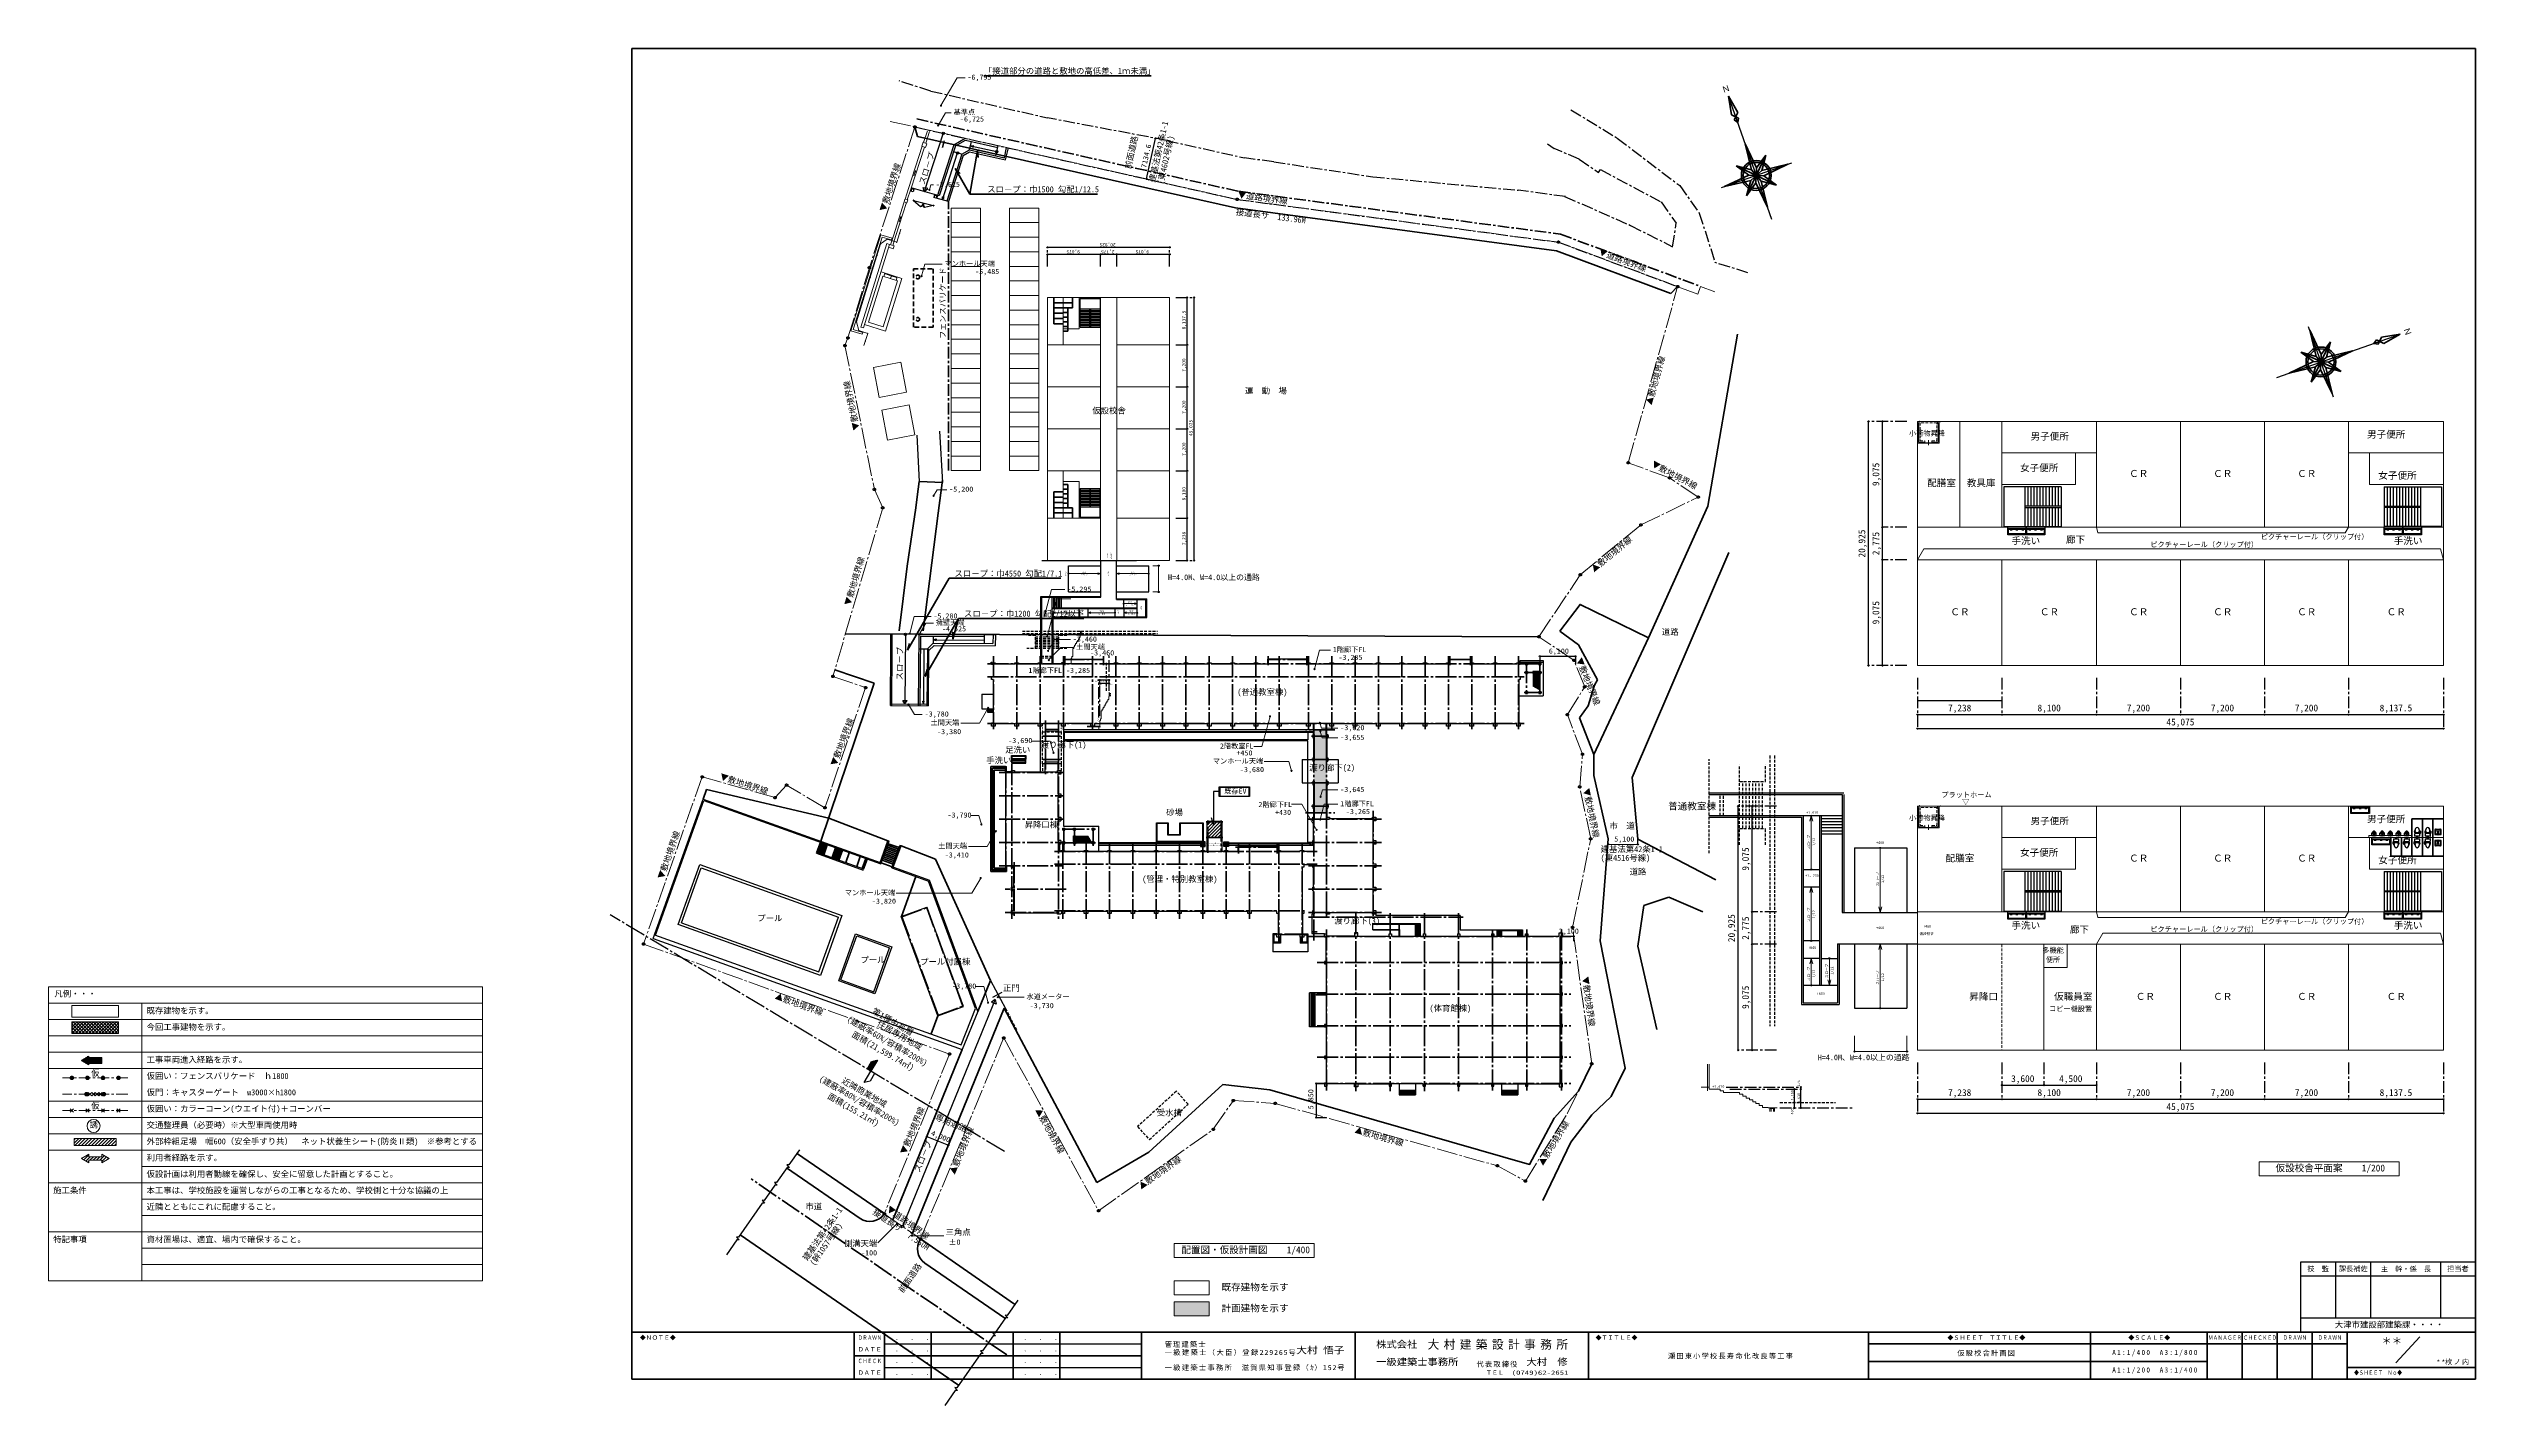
# Model space of a CAD drawing. Units: millimetres at full size, sheet at 1:400, with parts at 1:200 and 1:100. Extents: x -262470 to 153481, y -115676 to 116856.
import ezdxf
from ezdxf.enums import TextEntityAlignment as Align

# ---------------------------------------------------------------- set-up
doc = ezdxf.new("R2010")
doc.units = ezdxf.units.MM
doc.header["$LTSCALE"] = 400
doc.header["$PDMODE"] = 32
doc.header["$PDSIZE"] = 200
for name, pattern in [('CHAIN1', [8, 5, -1, 1, -1]), ('CHAIN2', [12, 9, -1, 1, -1]), ('DASHED1', [1.8, 1.2, -0.6]), ('DASHED2', [3, 2, -1]), ('USER1', [0.26, 0.01, -0.25]), ('USER4', [1.27, 0.5, -0.25, 0.01, -0.25, 0.01, -0.25])]:
    doc.linetypes.add(name, pattern=pattern)
for name, color, linetype, lineweight in [('1-0', 5, 'CHAIN2', 40), ('1-1', 6, 'Continuous', 25), ('1-2', 3, 'Continuous', 25), ('1-3', 5, 'Continuous', 40), ('1-4', 5, 'Continuous', 40), ('1-6', 4, 'Continuous', 9), ('1-8', 2, 'Continuous', 25), ('1-9', 7, 'Continuous', 25), ('1-A', 6, 'Continuous', 25), ('1-B', 4, 'Continuous', 9), ('1-C', 2, 'CHAIN2', 25), ('1-D', 7, 'CHAIN2', 9), ('1-E', 3, 'CHAIN1', 25), ('2-0', 2, 'Continuous', 25), ('2-1', 7, 'Continuous', 9), ('2-2', 4, 'Continuous', 9), ('2-4', 4, 'Continuous', 9), ('2-5', 4, 'Continuous', 9), ('2-C', 4, 'Continuous', 9), ('7-0', 7, 'Continuous', 9), ('7-2_三斜面積', 6, 'Continuous', 25), ('7-3', 5, 'Continuous', 40), ('7-5', 3, 'Continuous', 25), ('7-C', 4, 'Continuous', 9), ('7-F', 3, 'Continuous', 25), ('A-5', 7, 'Continuous', 9), ('A-8', 5, 'Continuous', 40), ('D-0', 7, 'Continuous', 9), ('D-2', 1, 'Continuous', 25), ('D-3', 5, 'Continuous', 40), ('D-4', 4, 'Continuous', 9), ('D-5', 1, 'Continuous', 25), ('D-8', 4, 'Continuous', 9), ('D-9', 4, 'DASHED1', 9), ('D-C', 1, 'Continuous', 25), ('D-F', 3, 'Continuous', 25), ('E-9', 7, 'Continuous', 9), ('E-A', 4, 'Continuous', 9), ('F-0', 3, 'Continuous', 40)]:
    doc.layers.add(name, color=color, linetype=linetype, lineweight=lineweight)
for name, color, linetype in [('3-F', 9, 'Continuous'), ('7-D', 3, 'Continuous'), ('D-A', 3, 'Continuous'), ('D-D', 3, 'Continuous')]:
    doc.layers.add(name, color=color, linetype=linetype)
doc.styles.add('ＭＳ ゴシック', font='')
doc.styles.get('ＭＳ ゴシック').set_extended_font_data('MS Gothic')

msp = doc.modelspace()

# ---------------------------------------------------------------- linework, layer by layer
at = {"layer": '1-0'}
for p, q in [((-100536, 12707.5), (-100536, 207.5)), ((-96536, 12707.5), (-96536, 207.5)), ((-92536, 12707.5), (-92536, 207.5)), ((-88536, 12707.5), (-88536, 107.5)), ((-88286, 11207.5), (-88286, 12707.5)), ((-83536, 12707.5), (-83536, 207.5)), ((-81636, 11207.5), (-81636, 12707.5)), ((-79536, 12707.5), (-79536, 207.5)), ((-75536, 12707.5), (-75536, 207.5)), ((-71536, 12707.5), (-71536, 207.5)), ((-67536, 12707.5), (-67536, 207.5)), ((-63536, 12707.5), (-63536, 207.5)), ((-59536, 12707.5), (-59536, 207.5)), ((-55536, 12707.5), (-55536, 207.5)), ((-53436, 11207.5), (-53436, 12707.5)), ((-51536, 12707.5), (-51536, 207.5)), ((-46786, 11207.5), (-46786, 12707.5)), ((-46536, 12707.5), (-46536, 207.5)), ((-42536, 12707.5), (-42536, 207.5)), ((-38536, 12707.5), (-38536, 207.5)), ((-34536, 12707.5), (-34536, 207.5)), ((-30536, 12707.5), (-30536, 207.5)), ((-26536, 12707.5), (-26536, 207.5)), ((-22536, 12707.5), (-22536, 207.5)), ((-22286, 11207.5), (-22286, 12707.5)), ((-18786, 11207.5), (-18786, 12707.5)), ((-18536, 12707.5), (-18536, 207.5)), ((-14536, 12707.5), (-14536, 207.5)), ((-10536, 12707.5), (-10536, 207.5)), ((-101536, 11407.5), (-6536, 11407.5)), ((-101536, 9207.5), (-9536, 9207.5)), ((-88536, 12157.5), (-81536, 12157.5)), ((-46536, 12157.5), (-53536, 12157.5)), ((-18536, 12157.5), (-22536, 12157.5)), ((-9536, 9907.5), (-6536, 9907.5)), ((-9186, 11707.5), (-9186, 6207.5)), ((-6886, 11707.5), (-6886, 6207.5)), ((-9536, 6517.5), (-6536, 6517.5)), ((-101536, 1207.5), (-9536, 1207.5)), ((-91596, 1707.5), (-91596, -7792.5)), ((-89396, 1707.5), (-89396, -32291.5)), ((-42036, 107.5), (-47036, 107.5)), ((-45636, 1207.5), (-45636, -36292.5)), ((-43436, 1207.5), (-43436, -32292.5)), ((-92036, -992.5), (-89036, -992.5)), ((-46036, -992.5), (-43036, -992.5)), ((-99536, -7192.5), (-88536, -7192.5)), ((-98396, -6292.5), (-98396, -23592.5)), ((-97396, -5792.5), (-97396, -32291.5)), ((-92036, -4992.5), (-89036, -4992.5)), ((-46036, -4992.5), (-43036, -4992.5)), ((-99536, -11192.5), (-88536, -11192.5)), ((-46036, -8992.5), (-43036, -8992.5)), ((-99536, -15192.5), (-88536, -15192.5)), ((-61221, -15662.5), (-64051, -15662.5)), ((-63801, -20982.5), (-63801, -15412.5)), ((-61471, -15412.5), (-61471, -20852.5)), ((-47036, -14092.5), (-42036, -14092.5)), ((-46536, -15192.5), (-34036, -15192.5)), ((-46036, -12992.5), (-43036, -12992.5)), ((-35436, -13792.5), (-35436, -32292.5)), ((-99536, -19192.5), (-88536, -19192.5)), ((-90036, -20732.5), (-45036, -20732.5)), ((-88636, -19291.5), (-88636, -32291.5)), ((-88536, -16932.5), (-83036, -16932.5)), ((-88536, -19232.5), (-83036, -19232.5)), ((-88436, -20732.5), (-88436, -16792.5)), ((-86636, -19792.5), (-86636, -16792.5)), ((-84636, -19292.5), (-84636, -32292.5)), ((-83436, -19792.5), (-83436, -16792.5)), ((-80636, -19292.5), (-80636, -32292.5)), ((-76636, -19292.5), (-76636, -32292.5)), ((-72636, -19292.5), (-72636, -32292.5)), ((-68636, -19292.5), (-68636, -32292.5)), ((-64636, -19292.5), (-64636, -32292.5)), ((-61221, -18342.5), (-64051, -18342.5)), ((-61495.6, -18342.5), (-61471, -18317.9)), ((-60636, -19292.5), (-60636, -32292.5)), ((-51536, -19982.5), (-59036, -19982.5)), ((-58536, -21092.5), (-58536, -19292.5)), ((-56636, -19292.5), (-56636, -32292.5)), ((-51886, -21092.5), (-51886, -19292.5)), ((-51636, -19292.5), (-51636, -36292.5)), ((-47636, -19292.5), (-47636, -36292.5)), ((-46536, -19192.5), (-34036, -19192.5)), ((-99536, -23192.5), (-88536, -23192.5)), ((-96956, -22592.5), (-96956, -31792.5)), ((-90036, -22932.5), (-45036, -22932.5)), ((-46536, -23192.5), (-34036, -23192.5)), ((-88036, -27192.5), (-98536, -27192.5)), ((-46536, -27192.5), (-34036, -27192.5)), ((-116234, -31930.5), (-111963, -30360.5)), ((-110022, -48824.5), (-116234, -31930.5)), ((-105751, -47254.5), (-111963, -30360.5)), ((-98536, -31192.5), (-88536, -31192.5)), ((-90036, -30932.5), (-47036, -30932.5)), ((-46536, -31192.5), (-34036, -31192.5)), ((-46536, -31992.5), (-20036, -31992.5)), ((-38436, -31292.5), (-38436, -61792.5)), ((-32511, -31292.5), (-32511, -61792.5)), ((-26661, -31292.5), (-26661, -61792.5)), ((-20811, -31292.5), (-20811, -61792.5)), ((-47036, -34932.5), (-52536, -34932.5)), ((-46536, -35292.5), (-1536, -35292.5)), ((-46036, -34492.5), (-45036, -34492.5)), ((-43436, -34092.5), (-43436, -61792.5)), ((-14961, -34092.5), (-14961, -61792.5)), ((-9111, -34092.5), (-9111, -61792.5)), ((-3186, -34092.5), (-3186, -61792.5)), ((-45036, -39792.5), (-1536, -39792.5)), ((-45036, -45192.5), (-1536, -45192.5)), ((-110022, -48824.5), (-105751, -47254.5)), ((-45036, -50592.5), (-1536, -50592.5)), ((-45036, -55992.5), (-1536, -55992.5)), ((-45036, -60492.5), (-1536, -60492.5))]:
    msp.add_line(p, q, dxfattribs=at)
at = {"layer": '1-0', "linetype": 'Continuous'}
for p, q in [((-63801, -16122.4), (-63341.1, -15662.5)), ((-63801, -16688.1), (-62775.4, -15662.5)), ((-63801, -17253.8), (-62209.7, -15662.5)), ((-63801, -17819.5), (-61644, -15662.5)), ((-63758.3, -18342.5), (-61471, -16055.2)), ((-63192.6, -18342.5), (-61471, -16620.9)), ((-62627, -18342.5), (-61471, -17186.6)), ((-62061.3, -18342.5), (-61471, -17752.2))]:
    msp.add_line(p, q, dxfattribs=at)
at = {"layer": '1-0'}
msp.add_point((-100846, 11557.5), dxfattribs=at)
at = {"layer": '1-1'}
for p, q in [((-109118.7, 102328), (-112371.2, 92337.6)), ((-107299.3, 100381.7), (-110269.3, 91185.8)), ((-107049.6, 100178.9), (-109810.8, 91629.5)), ((-107299.3, 100381.7), (-105366.7, 101484.9)), ((-107049.6, 100178.9), (-105319, 101166.7)), ((-105319, 101166.7), (-99790.9, 99924.5)), ((-104637.1, 99476), (-104308.2, 100939.5)), ((-104472.7, 100207.8), (-103955.5, 100228.9)), ((-104472.7, 100207.8), (-99955.3, 99192.7)), ((-100119.7, 98460.9), (-99725.1, 100217.2)), ((-98656.2, 98132.1), (-98261.6, 99888.3)), ((-109256.4, 90905.7), (-106655.5, 98958.6)), ((-105937, 98743.2), (-108532.9, 90705.6)), ((-105687.2, 98540.3), (-108243.4, 90625.5)), ((-105990, 98774.6), (-107379, 99158.7)), ((-105937, 98743.2), (-104648.6, 99478.6)), ((-105687.2, 98540.3), (-104600.9, 99160.4)), ((-104648.6, 99478.6), (-98656.2, 98132.1)), ((-104600.9, 99160.4), (-98429.3, 97773.6)), ((-98429.3, 97773.6), (-97968.9, 99822.5)), ((-114277.8, 92294.2), (-114663.3, 92400.8)), ((-109810.8, 91629.5), (-114642.8, 92965.7)), ((-114171.2, 92679.7), (-114277.8, 92294.2)), ((-112549.1, 93068.2), (-112196.2, 92970.6)), ((-112371.2, 92337.6), (-112549.1, 93068.2)), ((-112371.2, 92337.6), (-111764.5, 92851.2)), ((-111764.5, 92851.2), (-112196.2, 92970.6)), ((-110635.8, 91702), (-110742.4, 91316.6)), ((-110635.8, 91702), (-110250.4, 91595.4)), ((-110250.4, 91595.4), (-110357, 91210)), ((-114216.7, 90825.6), (-113020.7, 89802.8)), ((-114216.7, 90825.6), (-110781.4, 89937.3)), ((-110781.4, 89937.3), (-112323.2, 89622.4)), ((-110357, 91210), (-110742.4, 91316.6)), ((-108243.4, 90625.5), (-110357, 91210)), ((-109256.4, 90905.7), (-109230.5, 91417.3)), ((-109256.4, 90905.7), (-108971.7, 91345.7)), ((-108971.7, 91345.7), (-109230.5, 91417.3)), ((-118164.2, 4249.1), (-118092.1, 14215.8)), ((-117900.7, 16433.5), (-118100.6, 16432.7)), ((-118092.1, 14213.6), (-118100.6, 16432.7)), ((-117964.3, 4247.8), (-117892.1, 14214.4)), ((-117892.1, 14214.4), (-117900.7, 16433.5)), ((-115605.3, 16483.5), (-115686.5, 4533.3)), ((-113334.9, 16468.1), (-113412.8, 4218.9)), ((-113036.9, 16166.2), (-113112.9, 4217)), ((-113036.9, 16166.2), (-102097.5, 16096.7)), ((-112451, 13963), (-112511.1, 4513.1)), ((-111851.2, 13959.1), (-111913.2, 4209.3)), ((-111652.6, 13733.5), (-111713.2, 4208.1)), ((-110845.5, 16152.3), (-110853.1, 14952.6)), ((-110849.3, 15552.4), (-102101.3, 15496.8)), ((-110849.3, 15552.4), (-110350.2, 15415.3)), ((-110689.1, 14551.6), (-100208.1, 14484.9)), ((-102095.6, 16396.6), (-102105.2, 14896.9)), ((-100596, 16387), (-100605.5, 14887.4)), ((-10226, 11557.5), (-10226, 12007.5)), ((-10226, 11707.5), (-6286, 11707.5)), ((-9361, 11582.5), (-9011, 11582.5)), ((-9361, 10082.5), (-9361, 9732.5)), ((-9361, 9732.5), (-9011, 9732.5)), ((-9011, 11582.5), (-9011, 11232.5)), ((-8011, 9832.5), (-8011, 7599.5)), ((-7961, 9832.5), (-8011, 9832.5)), ((-7961, 9832.5), (-7961, 7571.5)), ((-7061, 11582.5), (-6711, 11582.5)), ((-7061, 10082.5), (-7061, 9832.5)), ((-6911, 9832.5), (-6911, 6964.5)), ((-6911, 9832.5), (-6861, 9832.5)), ((-6861, 9832.5), (-6861, 6936.5)), ((-6861, 9732.5), (-6711, 9732.5)), ((-6711, 11582.5), (-6711, 11232.5)), ((-118164.2, 4249.1), (-111713.2, 4208.1)), ((-117962.1, 4547.8), (-111911.3, 4509.3)), ((-115686.5, 4533.3), (-115311.5, 5131)), ((-112511.1, 4513.1), (-112374, 5012.3)), ((-102536, 6207.5), (-100596, 6207.5)), ((-10476, 5907.5), (-6286, 5907.5)), ((-9361, 6692.5), (-9011, 6692.5)), ((-9011, 6692.5), (-9011, 6342.5)), ((-7061, 6692.5), (-6711, 6692.5)), ((-7061, 6692.5), (-7061, 6342.5)), ((-7061, 6342.5), (-6711, 6342.5)), ((-6711, 6692.5), (-6711, 6342.5)), ((-101536, 3707.5), (-101536, 3107.5)), ((-92536, 757.5), (-92536, -7132.5)), ((-91636, 1187.5), (-91636, -92.5)), ((-91636, 207.5), (-89436, 207.5)), ((-89436, 1187.5), (-89436, -92.5)), ((-88536, 757.5), (-88536, -16432.5)), ((-45656, 107.5), (-88536, 107.5)), ((-91636, -92.5), (-89436, -92.5)), ((-90320, -242.5), (-90468, -242.5)), ((-88536, -192.5), (-45656, -192.5)), ((-88536, -292.5), (-45656, -292.5)), ((-46636, -1792.5), (-88536, -1792.5)), ((-88336, -1592.5), (-88336, -292.5)), ((-46636, -1592.5), (-88336, -1592.5)), ((-46636, -192.5), (-46636, -1592.5)), ((-46636, -19232.5), (-46636, -1792.5)), ((-98456, -6192.5), (-98306, -6192.5)), ((-98456, -7102.5), (-98456, -6192.5)), ((-98306, -7102.5), (-98306, -6192.5)), ((-97446, -4942.5), (-97446, -5092.5)), ((-94946, -4942.5), (-97446, -4942.5)), ((-97446, -5092.5), (-94946, -5092.5)), ((-94946, -4292.5), (-94946, -4942.5)), ((-94946, -5092.5), (-94946, -4942.5)), ((-91636, -7132.5), (-91636, -5392.5)), ((-91636, -5392.5), (-89436, -5392.5)), ((-91636, -5692.5), (-89436, -5692.5)), ((-89436, -6882.5), (-89436, -5392.5)), ((-47636, -4992.5), (-45786, -4992.5)), ((-43236, -4992.5), (-41436, -4992.5)), ((-41436, -4992.5), (-41436, -8992.5)), ((-158867, -35675.5), (-150294.2, -11753.4)), ((-158438, -35072.5), (-150173, -12008.5)), ((-150294, -11753.5), (-119938, -22631.5)), ((-150173, -12008.5), (-119817, -22887.5)), ((-43236, -8992.5), (-41436, -8992.5)), ((-88536, -16432.5), (-82436, -16432.5)), ((-82436, -20712.5), (-82436, -16432.5)), ((-72586, -19112.5), (-72586, -15812.5)), ((-72586, -15812.5), (-70586, -15812.5)), ((-72486, -19012.5), (-72486, -15912.5)), ((-72486, -15912.5), (-70686, -15912.5)), ((-70686, -15912.5), (-70686, -17912.5)), ((-68586, -17812.5), (-68586, -15812.5)), ((-68586, -15812.5), (-64586, -15812.5)), ((-68486, -17912.5), (-68486, -15912.5)), ((-64586, -15812.5), (-64586, -19112.5)), ((-130171.5, -19176.7), (-130104, -18988.5)), ((-120005, -22820.5), (-118609, -18925.5)), ((-119817, -22887.5), (-118422, -18996.5)), ((-118422, -18996.5), (-118608.9, -18925.3)), ((-117934, -23562.5), (-116553, -19709.5)), ((-117746, -23629.5), (-116366, -19780.5)), ((-116366.1, -19780.8), (-116553, -19709.5)), ((-88611, -16757.5), (-88261, -16757.5)), ((-88611, -17107.5), (-88611, -16757.5)), ((-88611, -19057.5), (-88261, -19057.5)), ((-88611, -19407.5), (-88611, -19057.5)), ((-86811, -16757.5), (-86461, -16757.5)), ((-86811, -17107.5), (-86811, -16757.5)), ((-86811, -19057.5), (-86811, -18032.5)), ((-86811, -19057.5), (-86561, -19057.5)), ((-86561, -18107.5), (-84328, -18107.5)), ((-86561, -18157.5), (-86561, -18107.5)), ((-86561, -18157.5), (-84300, -18157.5)), ((-86561, -19207.5), (-83693, -19207.5)), ((-86461, -19257.5), (-86461, -19407.5)), ((-83611, -16757.5), (-83261, -16757.5)), ((-83611, -17107.5), (-83611, -16757.5)), ((-83611, -19407.5), (-83261, -19407.5)), ((-83261, -19407.5), (-83261, -19057.5)), ((-65036, -19232.5), (-82436, -19232.5)), ((-64586, -19112.5), (-72586, -19112.5)), ((-64686, -19012.5), (-72486, -19012.5)), ((-70686, -17912.5), (-68486, -17912.5)), ((-65036, -19912.5), (-64236, -19912.5)), ((-64236, -19912.5), (-64236, -19112.5)), ((-61036, -19912.5), (-61036, -19112.5)), ((-61036, -19112.5), (-60236, -19112.5)), ((-60236, -19912.5), (-61036, -19912.5)), ((-60236, -19112.5), (-60236, -19912.5)), ((-60236, -19232.5), (-46136, -19232.5)), ((-46136, -19232.5), (-46136, -19632.5)), ((-154538, -33230.5), (-150861, -22969.5)), ((-153963, -32958.5), (-150589, -23544.5)), ((-150861, -22969.5), (-126479, -31707.5)), ((-150589, -23544.5), (-127055, -31978.5)), ((-130847, -21059.5), (-130779.5, -20871.3)), ((-130847, -21059.5), (-122845, -23927.5)), ((-130779, -20871.5), (-122777, -23738.5)), ((-122845, -23927.5), (-122777.2, -23738.4)), ((-117934, -23562.5), (-111635, -25819.5)), ((-117678, -23441.5), (-111479, -25663.5)), ((-98456, -23282.5), (-98456, -24192.5)), ((-98456, -24192.5), (-98306, -24192.5)), ((-98306, -23282.5), (-98306, -24192.5)), ((-103207, -48161.8), (-111479, -25663.5)), ((-130157, -41968.5), (-154538, -33230.5)), ((-153963, -32958.5), (-130428, -41392.5)), ((-130428, -41392.5), (-127055, -31978.5)), ((-126479, -31707.5), (-130157, -41968.5)), ((-35486, -33092.5), (-27406, -33092.5)), ((-35486, -34192.5), (-35486, -33092.5)), ((-35444, -33149.5), (-27364, -33149.5)), ((-35444, -33192.5), (-35444, -33149.5)), ((-34986, -31502.5), (-34986, -31692.5)), ((-20511, -31692.5), (-34986, -31692.5)), ((-20511, -31692.5), (-20511, -34192.5)), ((-158867, -35675.5), (-105869.3, -54684.4)), ((-158627, -35005.5), (-106038, -53851.5)), ((-127046, -42923.5), (-124145, -34827.5)), ((-126663, -42742.5), (-123964, -35211.5)), ((-124145, -34827.5), (-117932, -37054.5)), ((-123964, -35211.5), (-118316, -37235.5)), ((-121015, -44766.5), (-118316, -37235.5)), ((-117932, -37054.5), (-120833, -45149.5)), ((-52636, -34872.5), (-52636, -37932.5)), ((-51946, -34872.5), (-52636, -34872.5)), ((-51476, -36282.5), (-52486, -36282.5)), ((-51476, -35422.5), (-51476, -36282.5)), ((-47946, -35422.5), (-47946, -36432.5)), ((-46636, -36432.5), (-47946, -36432.5)), ((-47796, -35422.5), (-47796, -36282.5)), ((-46786, -36282.5), (-47796, -36282.5)), ((-47326, -34872.5), (-46636, -34872.5)), ((-47326, -35022.5), (-46786, -35022.5)), ((-46786, -35022.5), (-46786, -36282.5)), ((-46636, -34872.5), (-46636, -37932.5)), ((-43776, -34852.5), (-43776, -34792.5)), ((-35486, -34192.5), (-30986, -34192.5)), ((-35444, -34134.5), (-30929, -34134.5)), ((-30986, -35232.5), (-30986, -34134.5)), ((-30929, -35232.5), (-30929, -34134.5)), ((-30886, -35232.5), (-30886, -34092.5)), ((-20511, -34192.5), (-9856, -34192.5)), ((-14259, -34249.5), (-9814, -34249.5)), ((-14259, -34292.5), (-14259, -34249.5)), ((-46636, -37932.5), (-52636, -37932.5)), ((-120833, -45149.5), (-127046, -42923.5)), ((-126663, -42742.5), (-121015, -44766.5)), ((-101036.6, -42844.1), (-98475.1, -47648.1)), ((-99071.6, -44881.3), (-100678.4, -45738)), ((-43726, -44992.5), (-46336, -44992.5)), ((-103207, -48161.8), (-105869.3, -54684.4)), ((-43726, -50792.5), (-46336, -50792.5)), ((-30986, -60552.5), (-30986, -62472.5)), ((-28186, -60552.5), (-28186, -62472.5)), ((-13436, -60552.5), (-13436, -62472.5)), ((-10636, -60552.5), (-10636, -62472.5))]:
    msp.add_line(p, q, dxfattribs=at)
at = {"layer": '1-1', "color": 5, "lineweight": 40}
for p, q in [((25508, 30520.5), (8927, -8039.5)), ((-243, 14680.5), (-3443, 16988.5)), ((-125890, 16549.2), (-7026, 16058.5)), ((3020, 8658.5), (-243, 14680.5)), ((11742, 15880.5), (2402, -4130.5)), ((-127708.2, 10393.8), (-120944, 8073.5)), ((-6911, 9832.5), (-7961, 9832.5)), ((-6911, 9562.5), (-7961, 9562.5)), ((-6911, 9292.5), (-7961, 9292.5)), ((-6911, 9022.5), (-7961, 9022.5)), ((-6911, 8752.5), (-7961, 8752.5)), ((-6911, 8482.5), (-7961, 8482.5)), ((-120944, 8073.5), (-130104, -18988.5)), ((-6911, 8212.5), (-7961, 8212.5)), ((-6911, 7942.5), (-7961, 7942.5)), ((-6911, 7672.5), (-7961, 7672.5)), ((-6911, 7402.5), (-7670, 7402.5)), ((-6911, 7132.5), (-7203, 7132.5)), ((-101536, 3407.5), (-100596, 3407.5)), ((-101536, 3107.5), (-100596, 3107.5)), ((2402, -4130.5), (-70, 2188.5)), ((2402, -7697.5), (2402, -4130.5)), ((-100996, -6192.5), (-100996, -24192.5)), ((-100996, -6192.5), (-98456, -6192.5)), ((-100696, -6492.5), (-98456, -6492.5)), ((-100396, -6792.5), (-100396, -23592.5)), ((-100396, -6792.5), (-98456, -6792.5)), ((-97346, -4392.5), (-95046, -4392.5)), ((-97346, -4892.5), (-97346, -4392.5)), ((-95046, -4892.5), (-97346, -4892.5)), ((-97346, -5492.5), (-97346, -5142.5)), ((-95046, -5492.5), (-97346, -5492.5)), ((-95046, -4392.5), (-95046, -4892.5)), ((4830, -18595.5), (2402, -7697.5)), ((8927, -8039.5), (9929, -18605.5)), ((-150294.2, -11753.4), (-149714, -10134.5)), ((-128756, -15057.5), (-149714, -10134.5)), ((-118608.9, -18925.3), (-128756, -15057.5)), ((-130779.5, -20871.3), (-130171.5, -19176.7)), ((-130544, -20955.5), (-129936, -19261.5)), ((-130308, -21039.5), (-129701, -19345.5)), ((-130073, -21124.5), (-129466, -19429.5)), ((-129838, -21208.5), (-129230, -19514.5)), ((-129602, -21292.5), (-128995, -19598.5)), ((-128190, -21798.5), (-127583, -20104.5)), ((-127955, -21883.5), (-127348, -20188.5)), ((-127720, -21967.5), (-127112, -20273.5)), ((-127484, -22051.5), (-126877, -20357.5)), ((-127249, -22136.5), (-126642, -20441.5)), ((-127014, -22220.5), (-126406, -20526.5)), ((-118973, -20534.5), (-117091, -21209.5)), ((-118872, -20251.5), (-116989, -20926.5)), ((-118771, -19969.5), (-116888, -20644.5)), ((-118670, -19687.5), (-116787, -20361.5)), ((-118569, -19404.5), (-116686, -20079.5)), ((-110447, -22037.5), (-116366.1, -19780.8)), ((-86561, -19207.5), (-86561, -18157.5)), ((-86291, -19207.5), (-86291, -18157.5)), ((-86021, -19207.5), (-86021, -18157.5)), ((-85751, -19207.5), (-85751, -18157.5)), ((-85481, -19207.5), (-85481, -18157.5)), ((-85211, -19207.5), (-85211, -18157.5)), ((-84941, -19207.5), (-84941, -18157.5)), ((-84671, -19207.5), (-84671, -18157.5)), ((-84401, -19207.5), (-84401, -18157.5)), ((-84131, -19207.5), (-84131, -18448.5)), ((-83861, -19207.5), (-83861, -18915.5)), ((-65036, -19332.5), (-82436, -19332.5)), ((-82436, -19632.5), (-65036, -19632.5)), ((-64936, -19212.5), (-64936, -19812.5)), ((-64336, -19212.5), (-64936, -19212.5)), ((-64936, -19812.5), (-64336, -19812.5)), ((-64336, -19812.5), (-64336, -19212.5)), ((-60936, -19212.5), (-60336, -19212.5)), ((-60936, -19812.5), (-60936, -19212.5)), ((-60336, -19812.5), (-60936, -19812.5)), ((-60336, -19212.5), (-60336, -19812.5)), ((-60236, -19332.5), (-46236, -19332.5)), ((-45656, -19632.5), (-60236, -19632.5)), ((-46236, -19632.5), (-46236, -19332.5)), ((3488, -36045.5), (4830, -18595.5)), ((9929, -18605.5), (23310, -25584.5)), ((-125837, -22642.5), (-125230, -20947.5)), ((-123954, -23317.5), (-123347, -21622.5)), ((-123013, -23654.5), (-122406, -21960.5)), ((-122777.2, -23738.4), (-122170, -22044.5)), ((-119749, -22699.5), (-117867, -23374.5)), ((-119581, -22228.5), (-117698, -22903.5)), ((-119479, -21946.5), (-117597, -22621.5)), ((-119378, -21663.5), (-117495, -22338.5)), ((-119277, -21381.5), (-117394, -22056.5)), ((-119176, -21099.5), (-117293, -21773.5)), ((-119075, -20816.5), (-117192, -21491.5)), ((-101036.6, -42844.1), (-110447, -22037.5)), ((-100996, -24192.5), (-98456, -24192.5)), ((-100396, -23592.5), (-98456, -23592.5)), ((-116264.4, -31862.4), (-113819, -25037.5)), ((15212, -28592.5), (10970, -29980.5)), ((21073, -31060.5), (15212, -28592.5)), ((-30986, -33149.5), (-30986, -33092.5)), ((-30986, -34092.5), (-30986, -33192.5)), ((-28186, -33149.5), (-28186, -33092.5)), ((-28186, -35232.5), (-28186, -33192.5)), ((-27926, -33149.5), (-27926, -33092.5)), ((-27926, -35232.5), (-27926, -33192.5)), ((-27666, -33149.5), (-27666, -33092.5)), ((-27666, -35232.5), (-27666, -33192.5)), ((-27406, -33149.5), (-27406, -33092.5)), ((-27406, -35232.5), (-27406, -33192.5)), ((10970, -29980.5), (9929, -36959.5)), ((-14216, -34249.5), (-14216, -34192.5)), ((-14216, -35232.5), (-14216, -34292.5)), ((-13956, -34249.5), (-13956, -34192.5)), ((-13956, -35232.5), (-13956, -34292.5)), ((-13696, -34249.5), (-13696, -34192.5)), ((-13696, -35232.5), (-13696, -34292.5)), ((-13436, -34249.5), (-13436, -34192.5)), ((-13436, -35232.5), (-13436, -34292.5)), ((-10636, -34249.5), (-10636, -34192.5)), ((-10636, -35232.5), (-10636, -34292.5)), ((-10376, -34249.5), (-10376, -34192.5)), ((-10376, -35232.5), (-10376, -34292.5)), ((-10116, -34249.5), (-10116, -34192.5)), ((-10116, -35232.5), (-10116, -34292.5)), ((-9856, -34249.5), (-9856, -34192.5)), ((-9856, -35232.5), (-9856, -34292.5)), ((9929, -36959.5), (13168, -51227.5)), ((-101036.6, -42844.1), (-103207, -48161.8)), ((-46336, -50792.5), (-46336, -44992.5)), ((-46036, -50792.5), (-46036, -44992.5)), ((-45736, -50792.5), (-45736, -44992.5)), ((-45436, -50792.5), (-45436, -44992.5)), ((-98663.1, -47614), (-114399.2, -86168)), ((-110066, -48921.5), (-111174, -52011.5)), ((-98663.1, -47614), (-82787, -77450.5)), ((-258470.5, -51388.7), (-257026.2, -49944.4)), ((-258470.5, -50823), (-257591.9, -49944.4)), ((-258470.5, -50257.3), (-258157.6, -49944.4)), ((-258470.5, -50283.3), (-256809.4, -51944.4)), ((-258470.5, -50849), (-257375.1, -51944.4)), ((-258470.5, -51414.7), (-257940.8, -51944.4)), ((-258460.6, -51944.4), (-256460.5, -49944.4)), ((-258243.7, -49944.4), (-256243.7, -51944.4)), ((-257894.9, -51944.4), (-255894.9, -49944.4)), ((-257678.1, -49944.4), (-255678, -51944.4)), ((-257329.2, -51944.4), (-255329.2, -49944.4)), ((-257112.4, -49944.4), (-255112.4, -51944.4)), ((-256763.5, -51944.4), (-254763.5, -49944.4)), ((-256546.7, -49944.4), (-254546.7, -51944.4)), ((-256197.8, -51944.4), (-254197.8, -49944.4)), ((-255981, -49944.4), (-253981, -51944.4)), ((-255632.1, -51944.4), (-253632.1, -49944.4)), ((-255415.3, -49944.4), (-253415.3, -51944.4)), ((-255066.4, -51944.4), (-253066.4, -49944.4)), ((-254849.6, -49944.4), (-252849.6, -51944.4)), ((-254500.8, -51944.4), (-252500.8, -49944.4)), ((-254283.9, -49944.4), (-252283.9, -51944.4)), ((-253935.1, -51944.4), (-251935.1, -49944.4)), ((-253718.3, -49944.4), (-251718.2, -51944.4)), ((-253369.4, -51944.4), (-251369.4, -49944.4)), ((-253152.6, -49944.4), (-251152.6, -51944.4)), ((-252803.7, -51944.4), (-250803.7, -49944.4)), ((-252586.9, -49944.4), (-250586.9, -51944.4)), ((-252238, -51944.4), (-250470.5, -50176.9)), ((-252021.2, -49944.4), (-250470.5, -51495.1)), ((-251672.3, -51944.4), (-250470.5, -50742.6)), ((-251455.5, -49944.4), (-250470.5, -50929.5)), ((-251106.6, -51944.4), (-250470.5, -51308.2)), ((-250889.8, -49944.4), (-250470.5, -50363.8)), ((-250541, -51944.4), (-250470.5, -51873.9)), ((-105869.3, -54684.4), (-117771.3, -83844.8)), ((-73909, -72244.5), (-61202, -60655.5)), ((-61202, -60655.5), (-53143, -61580.5)), ((-28186, -61692.5), (-30986, -61692.5)), ((-28186, -61952.5), (-30986, -61952.5)), ((-28186, -62212.5), (-30986, -62212.5)), ((-10636, -61692.5), (-13436, -61692.5)), ((-10636, -61952.5), (-13436, -61952.5)), ((-10636, -62212.5), (-13436, -62212.5)), ((-28186, -62472.5), (-30986, -62472.5)), ((-10636, -62472.5), (-13436, -62472.5)), ((-134277, -72445.6), (-119216, -82808.5)), ((-82787, -77450.5), (-73909, -72244.5)), ((-123366.4, -83633.1), (-135991.9, -74934.7)), ((-106489.3, -112224.8), (-143915.4, -86439.8)), ((-96911.8, -98319), (-113008, -87126.5)), ((-112280.8, -91270.6), (-98565.7, -100719.7))]:
    msp.add_line(p, q, dxfattribs=at)
at = {"layer": '1-1', "color": 1, "linetype": 'USER4', "lineweight": 18}
for p, q in [((-92096, -202.5), (-92096, 1187.5)), ((-88893.8, -242.5), (-88896, 1187.5)), ((-90320, -5742.5), (-90468, -5742.5))]:
    msp.add_line(p, q, dxfattribs=at)
at = {"layer": '1-1', "linetype": 'DASHED1'}
for p, q in [((-92096, -5742.5), (-92096, -242.5)), ((-92096, -5742.5), (-92096, -7132.5)), ((-88996, -6882.5), (-88896, -6882.5)), ((-88896, -5742.5), (-88896, -6882.5)), ((-98475.1, -47648.1), (-96541.2, -51282.4))]:
    msp.add_line(p, q, dxfattribs=at)
at = {"layer": '1-1', "color": 7, "linetype": 'USER1', "lineweight": 18}
for p, q in [((-61036, -19332.5), (-64236, -19332.5)), ((-64236, -19632.5), (-61036, -19632.5))]:
    msp.add_line(p, q, dxfattribs=at)
at = {"layer": '1-1', "color": 5, "linetype": 'CHAIN2', "lineweight": 40}
msp.add_line((-98221.3, -107028.7), (-142049.8, -76832.8), dxfattribs=at)
at = {"layer": '1-1', "color": 2, "lineweight": 18}
for p, q in [((-119216, -82808.5), (-119263.5, -82877.5)), ((-113008, -87126.5), (-113036.4, -87167.7))]:
    msp.add_line(p, q, dxfattribs=at)
at = {"layer": '1-1'}
for points in [[(-104472.7, 100207.8), (-104014.2, 99967.5), (-103955.5, 100228.9)], [(-114171.2, 92679.7), (-114556.7, 92786.3), (-114663.3, 92400.8)], [(-113350.8, 13968.7), (-111851.2, 13959.1), (-110853.1, 14952.6), (-100605.5, 14887.4)], [(-113334.9, 16468.1), (-100196.1, 16384.5), (-100208.1, 14484.9)], [(-111851.2, 13959.1), (-111569, 13675.7), (-110689.1, 14551.6)], [(-110849.3, 15552.4), (-110348.5, 15683.2), (-110350.2, 15415.3)], [(-10226, 12007.5), (-6286, 12007.5), (-6286, 5907.5)], [(-9361, 11582.5), (-9361, 11232.5), (-9011, 11232.5)], [(-9361, 10082.5), (-9011, 10082.5), (-9011, 9732.5)], [(-7061, 10082.5), (-8086, 10082.5), (-8086, 9732.5), (-8011, 9732.5)], [(-7061, 11582.5), (-7061, 11232.5), (-6711, 11232.5)], [(-7061, 10082.5), (-6711, 10082.5), (-6711, 9732.5)], [(-115686.5, 4533.3), (-116053.1, 5135.7), (-115311.5, 5131)], [(-112511.1, 4513.1), (-112641.9, 5014), (-112374, 5012.3)], [(-102536, 6207.5), (-102536, 3707.5), (-100596, 3707.5)], [(-9361, 6692.5), (-9361, 6342.5), (-9011, 6342.5)], [(-97446, -4942.5), (-97446, -4292.5), (-94946, -4292.5)], [(-97446, -5092.5), (-97446, -5592.5), (-94946, -5592.5), (-94946, -5092.5)], [(-47636, -4992.5), (-47636, -8992.5), (-45836, -8992.5)], [(-70586, -15812.5), (-70586, -17812.5), (-68586, -17812.5)], [(-68486, -15912.5), (-64686, -15912.5), (-64686, -19012.5)], [(-88611, -17107.5), (-88261, -17107.5), (-88261, -16757.5)], [(-88611, -19407.5), (-88261, -19407.5), (-88261, -19057.5)], [(-86811, -17107.5), (-86461, -17107.5), (-86461, -16757.5)], [(-86811, -18032.5), (-86461, -18032.5), (-86461, -18107.5)], [(-86811, -19057.5), (-86811, -19407.5), (-86461, -19407.5)], [(-86561, -19207.5), (-86561, -19257.5), (-83665, -19257.5)], [(-83611, -17107.5), (-83261, -17107.5), (-83261, -16757.5)], [(-83611, -19407.5), (-83611, -19057.5), (-83261, -19057.5)], [(-64236, -19112.5), (-65036, -19112.5), (-65036, -19912.5)], [(-106038, -53851.5), (-103602, -47667.5), (-111635, -25819.5)], [(-45786, -31502.5), (-45936, -31502.5), (-45936, -34792.5), (-43776, -34792.5)], [(-35444, -33192.5), (-27364, -33192.5), (-27364, -33149.5)], [(-51326, -35422.5), (-51326, -36432.5), (-52636, -36432.5)], [(-51946, -35022.5), (-52486, -35022.5), (-52486, -36282.5)], [(-35444, -34134.5), (-35444, -34092.5), (-30886, -34092.5)], [(-14259, -34292.5), (-9814, -34292.5), (-9814, -34249.5)]]:
    msp.add_lwpolyline(points, dxfattribs=at)
at = {"layer": '1-1', "color": 5, "lineweight": 40}
for points in [[(-3443, 16988.5), (19, 21592.5), (11742, 15880.5), (21904, 38450.5), (26973, 67923.5)], [(-70, 2188.5), (1399, 4240.5), (2495, 7784.5), (3020, 8658.5)], [(-100696, -6492.5), (-100696, -23892.5), (-98456, -23892.5)], [(-97346, -5142.5), (-95046, -5142.5), (-95046, -5492.5)], [(-6362, -80531.5), (-1541, -70567.5), (2032, -65898.5), (5340, -62740.5), (7741, -57881.5), (3488, -36045.5)], [(-53143, -61580.5), (-8621, -74365.5), (-4442, -66462.5), (-242, -61807.5), (2013, -57111.5)]]:
    msp.add_lwpolyline(points, dxfattribs=at)
at = {"layer": '1-1', "linetype": 'DASHED1'}
msp.add_lwpolyline([(-92096, -242.5), (-88896, -242.5), (-88896, -5742.5), (-92096, -5742.5)], dxfattribs=at)
msp.add_lwpolyline([(-69172, -61833.8), (-75821.7, -67898.5), (-73800.2, -70115.1), (-67150.4, -64050.4)], close=True, dxfattribs=at)
at = {"layer": '1-1'}
for centre, radius in [((-109118.7, 102328), 200), ((-106655.5, 98958.6), 200), ((-99955.3, 99192.7), 200), ((-114216.7, 90825.6), 50), ((-110781.4, 89937.3), 50), ((-115618, 16492.2), 200)]:
    msp.add_circle(centre, radius, dxfattribs=at)
for centre, radius, start, end in [((-113116.7, 90413.8), 618.5, 278.92587, 356.99963), ((-111755.2, 90153.8), 777.9, 162.98899, 223.09237)]:
    msp.add_arc(centre, radius, start, end, dxfattribs=at)
at = {"layer": '1-1', "color": 5, "lineweight": 40}
for centre, start, end in [((-121692.7, -81203.8), 235.43484, 325.43484), ((-110607.1, -88841.3), 145.43484, 235.43484)]:
    msp.add_arc(centre, 2950, start, end, dxfattribs=at)
at = {"layer": '1-2'}
for p, q in [((-100846, 11557.5), (-100226, 11557.5)), ((-100846, 11307.5), (-100846, 11557.5)), ((-100596, 11307.5), (-100846, 11307.5)), ((-100596, 8707.5), (-100846, 8707.5)), ((-100596, 11307.5), (-100596, 9257.5)), ((-100596, 8707.5), (-100596, 1307.5)), ((-100226, 11557.5), (-100226, 11427.5)), ((-100226, 11427.5), (-96846, 11427.5)), ((-96226, 11557.5), (-96226, 11427.5)), ((-96226, 11427.5), (-92846, 11427.5)), ((-92226, 11557.5), (-92226, 11427.5)), ((-92226, 11427.5), (-88846, 11427.5)), ((-88846, 11557.5), (-88846, 11427.5)), ((-88346, 11557.5), (-88846, 11557.5)), ((-81576, 11427.5), (-81576, 12217.5)), ((-81576, 11427.5), (-79846, 11427.5)), ((-79226, 11557.5), (-79226, 11427.5)), ((-79226, 11427.5), (-75846, 11427.5)), ((-75226, 11557.5), (-75226, 11427.5)), ((-75226, 11427.5), (-71846, 11427.5)), ((-71226, 11557.5), (-71226, 11427.5)), ((-71226, 11427.5), (-67846, 11427.5)), ((-67226, 11557.5), (-67226, 11427.5)), ((-67226, 11427.5), (-63846, 11427.5)), ((-63226, 11557.5), (-63226, 11427.5)), ((-63226, 11427.5), (-59846, 11427.5)), ((-59226, 11557.5), (-59226, 11427.5)), ((-59226, 11427.5), (-55846, 11427.5)), ((-55226, 11557.5), (-55226, 11427.5)), ((-55226, 11427.5), (-53496, 11427.5)), ((-53496, 11427.5), (-53496, 12217.5)), ((-46726, 11557.5), (-46226, 11557.5)), ((-46226, 11557.5), (-46226, 11427.5)), ((-46226, 11427.5), (-42846, 11427.5)), ((-42226, 11557.5), (-42226, 11427.5)), ((-42226, 11427.5), (-38846, 11427.5)), ((-38226, 11557.5), (-38226, 11427.5)), ((-38226, 11427.5), (-34846, 11427.5)), ((-34226, 11557.5), (-34226, 11427.5)), ((-34226, 11427.5), (-30846, 11427.5)), ((-30226, 11557.5), (-30226, 11427.5)), ((-30226, 11427.5), (-26846, 11427.5)), ((-26226, 11557.5), (-26226, 11427.5)), ((-26226, 11427.5), (-22846, 11427.5)), ((-22346, 11557.5), (-22346, 12217.5)), ((-22346, 12217.5), (-18726, 12217.5)), ((-18726, 11557.5), (-18726, 12217.5)), ((-18726, 11557.5), (-18226, 11557.5)), ((-18226, 11557.5), (-18226, 11427.5)), ((-18226, 11427.5), (-14846, 11427.5)), ((-14846, 11557.5), (-14226, 11557.5)), ((-14846, 11427.5), (-14846, 11557.5)), ((-14226, 11557.5), (-14226, 11427.5)), ((-14226, 11427.5), (-10846, 11427.5)), ((-10846, 11557.5), (-10226, 11557.5)), ((-10846, 11427.5), (-10846, 11557.5)), ((-10476, 9257.5), (-10476, 11307.5)), ((-10476, 9257.5), (-10226, 9257.5)), ((-10476, 8707.5), (-10476, 1307.5)), ((-9261, 11482.5), (-9111, 11482.5)), ((-9261, 11332.5), (-9111, 11332.5)), ((-9261, 9982.5), (-9111, 9982.5)), ((-9261, 9832.5), (-9111, 9832.5)), ((-9186, 11482.5), (-9186, 11332.5)), ((-9186, 9982.5), (-9186, 9832.5)), ((-6961, 11482.5), (-6811, 11482.5)), ((-6961, 11332.5), (-6811, 11332.5)), ((-6961, 9982.5), (-6811, 9982.5)), ((-6961, 9832.5), (-6811, 9832.5)), ((-6886, 11482.5), (-6886, 11332.5)), ((-6886, 9982.5), (-6886, 9832.5)), ((-9261, 6592.5), (-9111, 6592.5)), ((-9261, 6442.5), (-9111, 6442.5)), ((-9186, 6592.5), (-9186, 6442.5)), ((-6961, 6592.5), (-6811, 6592.5)), ((-6961, 6442.5), (-6811, 6442.5)), ((-6886, 6592.5), (-6886, 6442.5)), ((-100226, 1187.5), (-96846, 1187.5)), ((-92846, 1187.5), (-96226, 1187.5)), ((-92226, 1187.5), (-88846, 1187.5)), ((-83846, 1187.5), (-88226, 1187.5)), ((-83226, 1187.5), (-79846, 1187.5)), ((-79226, 1187.5), (-75846, 1187.5)), ((-75226, 1187.5), (-71846, 1187.5)), ((-71226, 1187.5), (-67846, 1187.5)), ((-67226, 1187.5), (-63846, 1187.5)), ((-63226, 1187.5), (-59846, 1187.5)), ((-59226, 1187.5), (-55846, 1187.5)), ((-55226, 1187.5), (-51846, 1187.5)), ((-46846, 1187.5), (-51226, 1187.5)), ((-42846, 1187.5), (-46226, 1187.5)), ((-45656, -692.5), (-45656, 1187.5)), ((-45536, -692.5), (-45536, 1187.5)), ((-43486, -692.5), (-43486, 1187.5)), ((-43366, -692.5), (-43366, 1187.5)), ((-42226, 1187.5), (-38846, 1187.5)), ((-38226, 1187.5), (-34846, 1187.5)), ((-34226, 1187.5), (-30846, 1187.5)), ((-30226, 1187.5), (-26846, 1187.5)), ((-26226, 1187.5), (-22846, 1187.5)), ((-22226, 1187.5), (-18846, 1187.5)), ((-18226, 1187.5), (-14846, 1187.5)), ((-14226, 1187.5), (-10846, 1187.5)), ((-10476, 1307.5), (-10226, 1307.5)), ((-45786, -692.5), (-45536, -692.5)), ((-45786, -692.5), (-45786, -1292.5)), ((-45786, -1292.5), (-45536, -1292.5)), ((-45656, -1292.5), (-45656, -4692.5)), ((-45536, -692.5), (-45536, -1292.5)), ((-45536, -1292.5), (-45536, -4692.5)), ((-43486, -692.5), (-43486, -1292.5)), ((-43486, -692.5), (-43236, -692.5)), ((-43486, -1292.5), (-43236, -1292.5)), ((-43486, -1292.5), (-43486, -4692.5)), ((-43366, -1292.5), (-43366, -4692.5)), ((-43236, -692.5), (-43236, -1292.5)), ((-97446, -7102.5), (-97446, -6882.5)), ((-89546, -7132.5), (-96896, -7132.5)), ((-89546, -7132.5), (-89546, -6882.5)), ((-89426, -10882.5), (-89426, -7502.5)), ((-45786, -4692.5), (-45536, -4692.5)), ((-45786, -4692.5), (-45786, -5292.5)), ((-45786, -5292.5), (-45536, -5292.5)), ((-45536, -4692.5), (-45536, -5292.5)), ((-43486, -4692.5), (-43486, -5292.5)), ((-43486, -4692.5), (-43236, -4692.5)), ((-43486, -5292.5), (-43236, -5292.5)), ((-43236, -4692.5), (-43236, -5292.5)), ((-89426, -14882.5), (-89426, -11502.5)), ((-45786, -8692.5), (-45536, -8692.5)), ((-45786, -8692.5), (-45786, -9292.5)), ((-45786, -9292.5), (-45536, -9292.5)), ((-45656, -9292.5), (-45656, -12692.5)), ((-45536, -8692.5), (-45536, -9292.5)), ((-45536, -9292.5), (-45536, -12692.5)), ((-43486, -8692.5), (-43486, -9292.5)), ((-43486, -8692.5), (-43236, -8692.5)), ((-43486, -9292.5), (-43236, -9292.5)), ((-43486, -9292.5), (-43486, -12692.5)), ((-43366, -9292.5), (-43366, -12692.5)), ((-43236, -8692.5), (-43236, -9292.5)), ((-89426, -15502.5), (-88996, -15502.5)), ((-89426, -18882.5), (-89426, -15502.5)), ((-45786, -12692.5), (-45536, -12692.5)), ((-45786, -12692.5), (-45786, -13292.5)), ((-45786, -13292.5), (-45536, -13292.5)), ((-45786, -14882.5), (-45536, -14882.5)), ((-45786, -15502.5), (-45786, -14882.5)), ((-45656, -15502.5), (-45786, -15502.5)), ((-45656, -13292.5), (-45656, -14882.5)), ((-45536, -12692.5), (-45536, -13292.5)), ((-45536, -13292.5), (-45536, -14882.5)), ((-45536, -14882.5), (-45536, -15132.5)), ((-45536, -15132.5), (-43486, -15132.5)), ((-43486, -12692.5), (-43486, -13292.5)), ((-43486, -12692.5), (-43236, -12692.5)), ((-43486, -13292.5), (-43236, -13292.5)), ((-43486, -13292.5), (-43486, -14882.5)), ((-43486, -14882.5), (-43486, -15132.5)), ((-43366, -13292.5), (-43366, -14882.5)), ((-43236, -12692.5), (-43236, -13292.5)), ((-35536, -15132.5), (-42936, -15132.5)), ((-35536, -15132.5), (-35536, -14882.5)), ((-35416, -18882.5), (-35416, -15502.5)), ((-88996, -18882.5), (-89426, -18882.5)), ((-89196, -19502.5), (-89196, -20712.5)), ((-88946, -20712.5), (-89196, -20712.5)), ((-88511, -17007.5), (-88511, -16857.5)), ((-88511, -16932.5), (-88361, -16932.5)), ((-88511, -19307.5), (-88511, -19157.5)), ((-88511, -19232.5), (-88361, -19232.5)), ((-88361, -17007.5), (-88361, -16857.5)), ((-88361, -19307.5), (-88361, -19157.5)), ((-86711, -17007.5), (-86711, -16857.5)), ((-86711, -16932.5), (-86561, -16932.5)), ((-86711, -19157.5), (-86711, -19307.5)), ((-86711, -19232.5), (-86561, -19232.5)), ((-86561, -17007.5), (-86561, -16857.5)), ((-86561, -19157.5), (-86561, -19307.5)), ((-84946, -20582.5), (-84326, -20582.5)), ((-84946, -20712.5), (-84946, -20582.5)), ((-83511, -17007.5), (-83511, -16857.5)), ((-83511, -16932.5), (-83361, -16932.5)), ((-83511, -19307.5), (-83511, -19157.5)), ((-83511, -19232.5), (-83361, -19232.5)), ((-83361, -17007.5), (-83361, -16857.5)), ((-83361, -19307.5), (-83361, -19157.5)), ((-80946, -20582.5), (-80326, -20582.5)), ((-80946, -20712.5), (-80946, -20582.5)), ((-76946, -20582.5), (-76326, -20582.5)), ((-76946, -20712.5), (-76946, -20582.5)), ((-72946, -20582.5), (-72326, -20582.5)), ((-72946, -20712.5), (-72946, -20582.5)), ((-68946, -20582.5), (-68326, -20582.5)), ((-68946, -20712.5), (-68946, -20582.5)), ((-64946, -20582.5), (-64326, -20582.5)), ((-64946, -20712.5), (-64946, -20582.5)), ((-64326, -20582.5), (-64326, -20712.5)), ((-64326, -20712.5), (-60946, -20712.5)), ((-60946, -20582.5), (-60326, -20582.5)), ((-60946, -20712.5), (-60946, -20582.5)), ((-60326, -20582.5), (-60326, -20712.5)), ((-60326, -20712.5), (-58596, -20712.5)), ((-58596, -20712.5), (-58596, -19922.5)), ((-51826, -20582.5), (-51326, -20582.5)), ((-47946, -20582.5), (-47326, -20582.5)), ((-47946, -20712.5), (-47946, -20582.5)), ((-47326, -20582.5), (-47326, -20712.5)), ((-47326, -20712.5), (-45656, -20712.5)), ((-45656, -19502.5), (-45656, -20712.5)), ((-35416, -22882.5), (-35416, -19502.5)), ((-97446, -23282.5), (-98456, -23282.5)), ((-97016, -26882.5), (-97016, -23502.5)), ((-47631, -23432.5), (-47631, -30832.5)), ((-45786, -23002.5), (-47326, -23002.5)), ((-45786, -23502.5), (-45786, -23002.5)), ((-45656, -23502.5), (-45786, -23502.5)), ((-35416, -26882.5), (-35416, -23502.5)), ((-97446, -26882.5), (-97016, -26882.5)), ((-97016, -30882.5), (-97016, -27502.5)), ((-45786, -27502.5), (-45786, -26882.5)), ((-45656, -27502.5), (-45786, -27502.5)), ((-35416, -30882.5), (-35416, -27502.5)), ((-116330, -31886.5), (-111919, -30264.5)), ((-110066, -48921.5), (-116330, -31886.5)), ((-105655, -47299.5), (-111919, -30264.5)), ((-97446, -30882.5), (-97016, -30882.5)), ((-96896, -31502.5), (-96896, -31252.5)), ((-96896, -31252.5), (-89546, -31252.5)), ((-88996, -31502.5), (-88996, -31382.5)), ((-88326, -30952.5), (-84946, -30952.5)), ((-84326, -30952.5), (-80946, -30952.5)), ((-80326, -30952.5), (-76946, -30952.5)), ((-76326, -30952.5), (-72946, -30952.5)), ((-72326, -30952.5), (-68946, -30952.5)), ((-68326, -30952.5), (-64946, -30952.5)), ((-64326, -30952.5), (-60946, -30952.5)), ((-60326, -30952.5), (-56946, -30952.5)), ((-51946, -30952.5), (-56326, -30952.5)), ((-51946, -31382.5), (-51946, -30952.5)), ((-51696, -31382.5), (-51946, -31382.5)), ((-51696, -31382.5), (-51696, -34872.5)), ((-47631, -30832.5), (-47326, -30832.5)), ((-47576, -31382.5), (-47576, -34872.5)), ((-45536, -31252.5), (-45536, -31502.5)), ((-43486, -31252.5), (-45536, -31252.5)), ((-35536, -31252.5), (-42936, -31252.5)), ((-42936, -31252.5), (-42936, -31502.5)), ((-35536, -31502.5), (-35536, -31252.5)), ((-51326, -34992.5), (-47946, -34992.5)), ((-47576, -34872.5), (-47326, -34872.5)), ((-43776, -35352.5), (-43496, -35352.5)), ((-43496, -39592.5), (-43496, -35352.5)), ((-43376, -35232.5), (-43376, -34852.5)), ((-38636, -35232.5), (-43376, -35232.5)), ((-38636, -34702.5), (-38636, -35232.5)), ((-38086, -34702.5), (-38636, -34702.5)), ((-38086, -35232.5), (-38086, -34702.5)), ((-38086, -35232.5), (-32711, -35232.5)), ((-32711, -35232.5), (-32711, -34852.5)), ((-32311, -35232.5), (-26861, -35232.5)), ((-26861, -34852.5), (-26461, -34852.5)), ((-26861, -34852.5), (-26861, -35232.5)), ((-26461, -34852.5), (-26461, -35232.5)), ((-26461, -35232.5), (-21011, -35232.5)), ((-21011, -34852.5), (-20611, -34852.5)), ((-21011, -34852.5), (-21011, -35232.5)), ((-20611, -34852.5), (-20611, -35232.5)), ((-20611, -35232.5), (-15161, -35232.5)), ((-15161, -34852.5), (-15161, -35232.5)), ((-14761, -35232.5), (-9311, -35232.5)), ((-8911, -35232.5), (-3536, -35232.5)), ((-3536, -35232.5), (-3536, -34702.5)), ((-3416, -35352.5), (-2986, -35352.5)), ((-3416, -39592.5), (-3416, -35352.5)), ((-43496, -39992.5), (-43496, -44992.5)), ((-3416, -44992.5), (-3416, -39992.5)), ((-45236, -45392.5), (-45236, -45272.5)), ((-43496, -45392.5), (-45236, -45392.5)), ((-43496, -44992.5), (-43776, -44992.5)), ((-43496, -45392.5), (-43496, -50392.5)), ((-3416, -50392.5), (-3416, -45392.5)), ((-110066, -48921.5), (-105655, -47299.5)), ((-43496, -50792.5), (-43496, -55792.5)), ((-3416, -55792.5), (-3416, -50792.5)), ((-43496, -56192.5), (-43496, -60432.5)), ((-3416, -60432.5), (-3416, -56192.5)), ((-43496, -60432.5), (-43776, -60432.5)), ((-43376, -60552.5), (-43376, -60932.5)), ((-38086, -60552.5), (-32711, -60552.5)), ((-32711, -60552.5), (-32711, -60932.5)), ((-26861, -60932.5), (-26461, -60932.5)), ((-26461, -60932.5), (-26461, -60552.5)), ((-26461, -60552.5), (-21011, -60552.5)), ((-21011, -60552.5), (-21011, -60932.5)), ((-21011, -60932.5), (-20611, -60932.5)), ((-20611, -60932.5), (-20611, -60552.5)), ((-20611, -60552.5), (-15161, -60552.5)), ((-15161, -60552.5), (-15161, -60932.5)), ((-14761, -60552.5), (-9311, -60552.5)), ((-8911, -60552.5), (-3536, -60552.5)), ((-3536, -60552.5), (-3536, -61082.5)), ((-3416, -60077.5), (-3416, -60432.5)), ((-3416, -60432.5), (-2986, -60432.5))]:
    msp.add_line(p, q, dxfattribs=at)
for points in [[(-100846, 8707.5), (-100846, 9257.5), (-100596, 9257.5)], [(-96846, 11427.5), (-96846, 11557.5), (-96226, 11557.5)], [(-92846, 11427.5), (-92846, 11557.5), (-92226, 11557.5)], [(-88346, 11557.5), (-88346, 12217.5), (-81576, 12217.5)], [(-79846, 11427.5), (-79846, 11557.5), (-79226, 11557.5)], [(-75846, 11427.5), (-75846, 11557.5), (-75226, 11557.5)], [(-71846, 11427.5), (-71846, 11557.5), (-71226, 11557.5)], [(-67846, 11427.5), (-67846, 11557.5), (-67226, 11557.5)], [(-63846, 11427.5), (-63846, 11557.5), (-63226, 11557.5)], [(-59846, 11427.5), (-59846, 11557.5), (-59226, 11557.5)], [(-55846, 11427.5), (-55846, 11557.5), (-55226, 11557.5)], [(-46726, 11557.5), (-46726, 12217.5), (-53496, 12217.5)], [(-42846, 11427.5), (-42846, 11557.5), (-42226, 11557.5)], [(-38846, 11427.5), (-38846, 11557.5), (-38226, 11557.5)], [(-34846, 11427.5), (-34846, 11557.5), (-34226, 11557.5)], [(-30846, 11427.5), (-30846, 11557.5), (-30226, 11557.5)], [(-26846, 11427.5), (-26846, 11557.5), (-26226, 11557.5)], [(-22846, 11427.5), (-22846, 11557.5), (-22346, 11557.5)], [(-10226, 11557.5), (-10226, 11307.5), (-10476, 11307.5)], [(-10226, 9257.5), (-10226, 8707.5), (-10476, 8707.5)], [(-100226, 1187.5), (-100226, 757.5), (-100846, 757.5), (-100846, 1307.5), (-100596, 1307.5)], [(-96226, 1187.5), (-96226, 757.5), (-96846, 757.5), (-96846, 1187.5)], [(-92226, 1187.5), (-92226, 757.5), (-92846, 757.5), (-92846, 1187.5)], [(-88226, 1187.5), (-88226, 757.5), (-88846, 757.5), (-88846, 1187.5)], [(-83226, 1187.5), (-83226, 757.5), (-83846, 757.5), (-83846, 1187.5)], [(-79226, 1187.5), (-79226, 757.5), (-79846, 757.5), (-79846, 1187.5)], [(-75226, 1187.5), (-75226, 757.5), (-75846, 757.5), (-75846, 1187.5)], [(-71226, 1187.5), (-71226, 757.5), (-71846, 757.5), (-71846, 1187.5)], [(-67226, 1187.5), (-67226, 757.5), (-67846, 757.5), (-67846, 1187.5)], [(-63226, 1187.5), (-63226, 757.5), (-63846, 757.5), (-63846, 1187.5)], [(-59226, 1187.5), (-59226, 757.5), (-59846, 757.5), (-59846, 1187.5)], [(-55226, 1187.5), (-55226, 757.5), (-55846, 757.5), (-55846, 1187.5)], [(-51226, 1187.5), (-51226, 757.5), (-51846, 757.5), (-51846, 1187.5)], [(-46226, 1187.5), (-46226, 757.5), (-46846, 757.5), (-46846, 1187.5)], [(-42226, 1187.5), (-42226, 757.5), (-42846, 757.5), (-42846, 1187.5)], [(-38226, 1187.5), (-38226, 757.5), (-38846, 757.5), (-38846, 1187.5)], [(-34226, 1187.5), (-34226, 757.5), (-34846, 757.5), (-34846, 1187.5)], [(-30226, 1187.5), (-30226, 757.5), (-30846, 757.5), (-30846, 1187.5)], [(-26226, 1187.5), (-26226, 757.5), (-26846, 757.5), (-26846, 1187.5)], [(-22226, 1187.5), (-22226, 757.5), (-22846, 757.5), (-22846, 1187.5)], [(-18226, 1187.5), (-18226, 757.5), (-18846, 757.5), (-18846, 1187.5)], [(-14226, 1187.5), (-14226, 757.5), (-14846, 757.5), (-14846, 1187.5)], [(-10226, 1307.5), (-10226, 757.5), (-10846, 757.5), (-10846, 1187.5)], [(-97446, -7102.5), (-98456, -7102.5), (-98456, -23282.5)], [(-97446, -6882.5), (-96896, -6882.5), (-96896, -7132.5)], [(-89546, -6882.5), (-88996, -6882.5), (-88996, -7502.5), (-89426, -7502.5)], [(-89426, -10882.5), (-88996, -10882.5), (-88996, -11502.5), (-89426, -11502.5)], [(-89426, -14882.5), (-88996, -14882.5), (-88996, -15502.5)], [(-63891, -20712.5), (-63891, -15572.5), (-61381, -15572.5), (-61381, -20712.5)], [(-45786, -18882.5), (-45656, -18882.5), (-45656, -15502.5)], [(-43486, -14882.5), (-42936, -14882.5), (-42936, -15132.5)], [(-35536, -14882.5), (-34986, -14882.5), (-34986, -15502.5), (-35416, -15502.5)], [(-88996, -18882.5), (-88996, -19502.5), (-89196, -19502.5)], [(-88946, -20712.5), (-88946, -20582.5), (-88326, -20582.5)], [(-88326, -20582.5), (-88326, -20712.5), (-84946, -20712.5)], [(-84326, -20582.5), (-84326, -20712.5), (-80946, -20712.5)], [(-80326, -20582.5), (-80326, -20712.5), (-76946, -20712.5)], [(-76326, -20582.5), (-76326, -20712.5), (-72946, -20712.5)], [(-72326, -20582.5), (-72326, -20712.5), (-68946, -20712.5)], [(-68326, -20582.5), (-68326, -20712.5), (-64946, -20712.5)], [(-51826, -20582.5), (-51826, -19922.5), (-58596, -19922.5)], [(-51326, -20582.5), (-51326, -20712.5), (-47946, -20712.5)], [(-45656, -19502.5), (-45786, -19502.5), (-45786, -18882.5)], [(-35416, -18882.5), (-34986, -18882.5), (-34986, -19502.5), (-35416, -19502.5)], [(-97016, -23502.5), (-97446, -23502.5), (-97446, -23282.5)], [(-47326, -23002.5), (-47326, -23432.5), (-47631, -23432.5)], [(-45786, -26882.5), (-45656, -26882.5), (-45656, -23502.5)], [(-35416, -22882.5), (-34986, -22882.5), (-34986, -23502.5), (-35416, -23502.5)], [(-97016, -27502.5), (-97446, -27502.5), (-97446, -26882.5)], [(-45786, -30882.5), (-45656, -30882.5), (-45656, -27502.5)], [(-35416, -26882.5), (-34986, -26882.5), (-34986, -27502.5), (-35416, -27502.5)], [(-96896, -31502.5), (-97446, -31502.5), (-97446, -30882.5)], [(-88996, -31502.5), (-89546, -31502.5), (-89546, -31252.5)], [(-88326, -30952.5), (-88326, -31382.5), (-88996, -31382.5)], [(-84326, -30952.5), (-84326, -31382.5), (-84946, -31382.5), (-84946, -30952.5)], [(-80326, -30952.5), (-80326, -31382.5), (-80946, -31382.5), (-80946, -30952.5)], [(-76326, -30952.5), (-76326, -31382.5), (-76946, -31382.5), (-76946, -30952.5)], [(-72326, -30952.5), (-72326, -31382.5), (-72946, -31382.5), (-72946, -30952.5)], [(-68326, -30952.5), (-68326, -31382.5), (-68946, -31382.5), (-68946, -30952.5)], [(-64326, -30952.5), (-64326, -31382.5), (-64946, -31382.5), (-64946, -30952.5)], [(-60326, -30952.5), (-60326, -31382.5), (-60946, -31382.5), (-60946, -30952.5)], [(-56326, -30952.5), (-56326, -31382.5), (-56946, -31382.5), (-56946, -30952.5)], [(-47326, -30832.5), (-47326, -31382.5), (-47576, -31382.5)], [(-45536, -31502.5), (-45786, -31502.5), (-45786, -30882.5)], [(-42936, -31502.5), (-43486, -31502.5), (-43486, -31252.5)], [(-35416, -30882.5), (-34986, -30882.5), (-34986, -31502.5), (-35536, -31502.5)], [(-51326, -34992.5), (-51326, -35422.5), (-51946, -35422.5), (-51946, -34872.5), (-51696, -34872.5)], [(-47326, -34872.5), (-47326, -35422.5), (-47946, -35422.5), (-47946, -34992.5)], [(-43776, -35352.5), (-43776, -34852.5), (-43376, -34852.5)], [(-32711, -34852.5), (-32311, -34852.5), (-32311, -35232.5)], [(-15161, -34852.5), (-14761, -34852.5), (-14761, -35232.5)], [(-9311, -35232.5), (-9311, -34852.5), (-8911, -34852.5), (-8911, -35232.5)], [(-3536, -34702.5), (-2986, -34702.5), (-2986, -35352.5)], [(-43496, -39592.5), (-43776, -39592.5), (-43776, -39992.5), (-43496, -39992.5)], [(-3416, -39992.5), (-2986, -39992.5), (-2986, -39592.5), (-3416, -39592.5)], [(-43776, -44992.5), (-43776, -45272.5), (-45236, -45272.5)], [(-3416, -45392.5), (-2986, -45392.5), (-2986, -44992.5), (-3416, -44992.5)], [(-43496, -50392.5), (-43776, -50392.5), (-43776, -50792.5), (-43496, -50792.5)], [(-3416, -50792.5), (-2986, -50792.5), (-2986, -50392.5), (-3416, -50392.5)], [(-43496, -55792.5), (-43776, -55792.5), (-43776, -56192.5), (-43496, -56192.5)], [(-3416, -56192.5), (-2986, -56192.5), (-2986, -55792.5), (-3416, -55792.5)], [(-43776, -60432.5), (-43776, -60932.5), (-43376, -60932.5)], [(-38086, -60552.5), (-38086, -61082.5), (-38636, -61082.5), (-38636, -60552.5), (-43376, -60552.5)], [(-32711, -60932.5), (-32311, -60932.5), (-32311, -60552.5)], [(-26861, -60932.5), (-26861, -60552.5), (-32311, -60552.5)], [(-15161, -60932.5), (-14761, -60932.5), (-14761, -60552.5)], [(-9311, -60552.5), (-9311, -60932.5), (-8911, -60932.5), (-8911, -60552.5)], [(-3536, -61082.5), (-2986, -61082.5), (-2986, -60432.5)]]:
    msp.add_lwpolyline(points, dxfattribs=at)
for points in [[(-91546, -1042.5), (-91646, -1042.5), (-91646, -942.5), (-91546, -942.5)], [(-89346, -1042.5), (-89446, -1042.5), (-89446, -942.5), (-89346, -942.5)], [(-91546, -5042.5), (-91646, -5042.5), (-91646, -4942.5), (-91546, -4942.5)], [(-89346, -5042.5), (-89446, -5042.5), (-89446, -4942.5), (-89346, -4942.5)], [(-45586, -32042.5), (-45686, -32042.5), (-45686, -31942.5), (-45586, -31942.5)], [(-43386, -32042.5), (-43486, -32042.5), (-43486, -31942.5), (-43386, -31942.5)], [(-38386, -32042.5), (-38486, -32042.5), (-38486, -31942.5), (-38386, -31942.5)], [(-32461, -32042.5), (-32561, -32042.5), (-32561, -31942.5), (-32461, -31942.5)], [(-26611, -32042.5), (-26711, -32042.5), (-26711, -31942.5), (-26611, -31942.5)], [(-20761, -32042.5), (-20861, -32042.5), (-20861, -31942.5), (-20761, -31942.5)], [(-20761, -32042.5), (-20861, -32042.5), (-20861, -31942.5), (-20761, -31942.5)], [(-45586, -34542.5), (-45686, -34542.5), (-45686, -34442.5), (-45586, -34442.5)]]:
    msp.add_lwpolyline(points, close=True, dxfattribs=at)
at = {"layer": '1-3'}
for p, q in [((-113237.6, 42637.2), (-109218.8, 42505.5)), ((-109982.8, 37217.8), (-109243.6, 42891.5)), ((-112564.3, 17063.7), (-109982.1, 37220))]:
    msp.add_line(p, q, dxfattribs=at)
at = {"layer": '1-3', "linetype": 'DASHED2'}
msp.add_lwpolyline([(-114238.6, 69085.7), (-114240.8, 79083.6), (-110841.5, 79084.3), (-110839.3, 69086.4)], close=True, dxfattribs=at)
at = {"layer": '1-3'}
for points in [[(-113237.6, 42637.2), (-113578.8, 40054.8), (-113806.4, 38140.2)], [(-116707.8, 17094.2), (-115297.6, 28178.8), (-113806.2, 38142.5)]]:
    msp.add_lwpolyline(points, dxfattribs=at)
for centre in [(-114216.7, 90825.6), (-110781.4, 89937.3)]:
    msp.add_circle(centre, 50, dxfattribs=at)
at = {"layer": '1-3', "linetype": 'DASHED2'}
for centre, radius in [((-113490.6, 77709.5), 324.9), ((-113489, 70460), 299.9)]:
    msp.add_circle(centre, radius, dxfattribs=at)
at = {"layer": '1-3'}
for centre, radius, start, end in [((-113116.7, 90413.8), 618.5, 278.92587, 356.99963), ((-111755.2, 90153.8), 777.9, 162.98899, 223.09237)]:
    msp.add_arc(centre, radius, start, end, dxfattribs=at)
at = {"layer": '1-4'}
for p, q in [((-102168.7, 112192.6), (-73468.7, 112192.6)), ((-113984.6, 103421.4), (-113546.2, 101785.5)), ((-113546.2, 101785.5), (-59013.1, 89531.3)), ((-109279.6, 99876.2), (-108969, 101035.3)), ((-107088.6, 96312.1), (-106240, 95463.6)), ((-104547.9, 91911.6), (-82693.3, 91911.6)), ((16743.2, 76062.4), (15577.1, 74896.3)), ((-108122.8, 26069.9), (-88988.9, 26069.9)), ((-106500.6, 19197.7), (-107456.3, 15631)), ((-107456.3, 15631), (-107456.3, 16831)), ((-106500.6, 19197.7), (-85059.4, 19197.7))]:
    msp.add_line(p, q, dxfattribs=at)
for points in [[(-107088.6, 96312.1), (-104547.9, 91911.6), (-103235.1, 99394.5), (-103129.5, 98199.2)], [(-59013.1, 89531.3), (-4044.1, 82212.3), (15577.1, 74896.3)], [(-106500.6, 19197.7), (-112219.6, 9292.1), (-111909.1, 10451.2)]]:
    msp.add_lwpolyline(points, dxfattribs=at)
at = {"layer": '1-6'}
for p, q in [((-255970.5, -62344.4), (-255670.5, -62044.4)), ((-255970.5, -62344.4), (-255670.5, -62644.4)), ((-255370.5, -62344.4), (-255670.5, -62044.4)), ((-255370.5, -62344.4), (-255670.5, -62644.4)), ((-255370.5, -62344.4), (-255070.5, -62044.4)), ((-255370.5, -62344.4), (-255070.5, -62644.4)), ((-254770.5, -62344.4), (-255070.5, -62044.4)), ((-254770.5, -62344.4), (-255070.5, -62644.4)), ((-254770.5, -62344.4), (-254470.5, -62044.4)), ((-254770.5, -62344.4), (-254470.5, -62644.4)), ((-254170.5, -62344.4), (-254470.5, -62044.4)), ((-254170.5, -62344.4), (-254470.5, -62644.4)), ((-254170.5, -62344.4), (-253870.5, -62044.4)), ((-254170.5, -62344.4), (-253870.5, -62644.4)), ((-253570.5, -62344.4), (-253870.5, -62044.4)), ((-253570.5, -62344.4), (-253870.5, -62644.4)), ((-253570.5, -62344.4), (-253270.5, -62044.4)), ((-253570.5, -62344.4), (-253270.5, -62644.4)), ((-252970.5, -62344.4), (-253270.5, -62044.4)), ((-252970.5, -62344.4), (-253270.5, -62644.4))]:
    msp.add_line(p, q, dxfattribs=at)
at = {"layer": '1-8'}
for p, q in [((32880.6, 87566.6), (25438, 108694)), ((36259, 97238.5), (24186.2, 92985.6)), ((119454.2, 60489.1), (140581.6, 67931.7)), ((129126.2, 57110.8), (124873.2, 69183.6)), ((-6861, 6936.5), (-8011, 7599.5)), ((-83665, -19257.5), (-84328, -18107.5)), ((-100209.7, -46110.6), (-116085.3, -85006.4)), ((-122166.1, -58015.5), (-120722.1, -56571.5)), ((-122164.7, -58013.1), (-122118.4, -58059.4)), ((-122132.9, -57960.1), (-121906, -58187)), ((-122122.7, -58056.9), (-120609.1, -56543.3)), ((-122101, -57907.1), (-121693.6, -58314.6)), ((-122069.6, -58088.7), (-120496, -56515.1)), ((-122069.2, -57854.1), (-121522.6, -58400.7)), ((-122038.5, -57803), (-120835.2, -56599.7)), ((-122037.3, -57801.1), (-121490.8, -58347.7)), ((-122016.6, -58120.5), (-120382.9, -56486.9)), ((-122005.5, -57748.1), (-121458.9, -58294.7)), ((-121973.7, -57695.1), (-121427.1, -58241.6)), ((-121963.6, -58152.4), (-120486.1, -56674.9)), ((-121941.8, -57642), (-121395.2, -58188.6)), ((-121910.9, -57590.6), (-120948.3, -56627.9)), ((-121910.6, -58184.2), (-120613.7, -56887.3)), ((-121910, -57589), (-121363.4, -58135.6)), ((-121878.2, -57536), (-121331.6, -58082.6)), ((-121857.6, -58216.1), (-120741.3, -57099.8)), ((-121846.3, -57483), (-121299.7, -58029.6)), ((-121814.5, -57430), (-121267.9, -57976.6)), ((-121804.6, -58247.9), (-120868.9, -57312.2)), ((-121783.3, -57378.1), (-121061.4, -56656.2)), ((-121782.6, -57377), (-121236, -57923.6)), ((-121751.6, -58279.7), (-120996.5, -57524.6)), ((-121750.8, -57324), (-121204.2, -57870.5)), ((-121719, -57270.9), (-121172.4, -57817.5)), ((-121698.5, -58311.6), (-121124, -57737.1)), ((-121687.1, -57217.9), (-121140.5, -57764.5)), ((-121655.7, -57165.7), (-121174.4, -56684.4)), ((-121655.3, -57164.9), (-121108.7, -57711.5)), ((-121645.5, -58343.4), (-121251.6, -57949.5)), ((-121623.4, -57111.9), (-121076.8, -57658.5)), ((-121592.5, -58375.3), (-121379.2, -58162)), ((-121591.6, -57058.9), (-121045, -57605.5)), ((-121559.8, -57005.9), (-121013.2, -57552.5)), ((-121528.2, -56953.3), (-121287.5, -56712.6)), ((-121527.9, -56952.9), (-120981.3, -57499.5)), ((-121496.1, -56899.8), (-120949.5, -57446.4)), ((-121464.2, -56846.8), (-120917.7, -57393.4)), ((-121432.4, -56793.8), (-120885.8, -57340.4)), ((-121400.6, -56740.8), (-121400.6, -56740.8)), ((-121400.6, -56740.8), (-120854, -57287.4)), ((-121332.7, -56723.9), (-120822.1, -57234.4)), ((-121264.8, -56706.9), (-120790.3, -57181.4)), ((-121196.8, -56690), (-120758.5, -57128.4)), ((-121128.9, -56673), (-120726.6, -57075.3)), ((-121061, -56656.1), (-120694.8, -57022.3)), ((-120993.1, -56639.1), (-120662.9, -56969.3)), ((-120925.2, -56622.2), (-120631.1, -56916.3)), ((-120857.3, -56605.2), (-120599.3, -56863.3)), ((-120789.4, -56588.3), (-120567.4, -56810.3)), ((-120721.5, -56571.3), (-120535.6, -56757.3)), ((-120653.6, -56554.4), (-120503.7, -56704.2)), ((-120585.7, -56537.5), (-120471.9, -56651.2)), ((-120517.8, -56520.5), (-120440.1, -56598.2)), ((-120449.9, -56503.6), (-120408.2, -56545.2)), ((-120382, -56486.6), (-120376.4, -56492.2)), ((-121539.5, -58407.1), (-121506.8, -58374.4)), ((-140133.4, -80989.2), (-144206.4, -86846.7)), ((-144206.4, -86846.7), (-144542.1, -86832.9)), ((-102707.2, -106774.1), (-106780.3, -112631.7)), ((-106780.3, -112631.7), (-107116, -112617.9))]:
    msp.add_line(p, q, dxfattribs=at)
at = {"layer": '1-8', "color": 5, "lineweight": 40}
for p, q in [((27044.5, 105867.2), (25438, 108694)), ((25958, 105484.4), (25438, 108694)), ((27182.4, 104897.9), (25958, 105484.4)), ((26458, 104642.7), (27044.5, 105867.2)), ((27032.9, 104166.7), (26458, 104642.7)), ((27032.9, 104166.7), (27182.4, 104897.9)), ((29376.4, 96069.3), (28308.7, 100544.8)), ((30281.9, 96388.3), (28308.7, 100544.8)), ((28946.3, 95171.4), (26753.3, 96773.8)), ((26753.3, 96773.8), (29376.4, 96069.3)), ((33691.8, 93450.3), (26753.3, 96773.8)), ((28560.8, 91642.8), (31884.3, 98581.3)), ((29265.3, 94265.9), (31179.8, 95958.2)), ((31068.7, 94154.8), (29376.4, 96069.3)), ((30163.2, 93835.8), (30281.9, 96388.3)), ((31884.3, 98581.3), (30281.9, 96388.3)), ((31179.8, 95958.2), (31884.3, 98581.3)), ((35655.3, 97025.9), (31179.8, 95958.2)), ((31498.8, 95052.7), (35655.3, 97025.9)), ((24789.8, 93198.2), (28946.3, 95171.4)), ((29265.3, 94265.9), (24789.8, 93198.2)), ((28560.8, 91642.8), (29265.3, 94265.9)), ((30163.2, 93835.8), (28560.8, 91642.8)), ((31498.8, 95052.7), (28946.3, 95171.4)), ((32136.4, 89679.3), (30163.2, 93835.8)), ((32136.4, 89679.3), (31068.7, 94154.8)), ((31068.7, 94154.8), (33691.8, 93450.3)), ((33691.8, 93450.3), (31498.8, 95052.7)), ((126153.6, 64104.4), (125085.9, 68580)), ((125085.9, 68580), (127059, 64423.4)), ((125338, 59678), (128661.4, 66616.4)), ((127059, 64423.4), (128661.4, 66616.4)), ((128661.4, 66616.4), (127957, 63993.3)), ((136054.3, 66336.9), (136530.4, 66911.7)), ((136530.4, 66911.7), (137754.8, 66325.2)), ((136785.5, 66187.3), (137372, 67411.8)), ((137372, 67411.8), (140581.6, 67931.7)), ((137754.8, 66325.2), (140581.6, 67931.7)), ((121566.9, 61233.4), (125723.5, 63206.5)), ((125723.5, 63206.5), (123530.5, 64808.9)), ((123530.5, 64808.9), (126153.6, 64104.4)), ((123530.5, 64808.9), (130468.9, 61485.5)), ((125723.5, 63206.5), (128275.9, 63087.9)), ((126042.5, 62301.1), (127957, 63993.3)), ((126153.6, 64104.4), (127845.8, 62189.9)), ((126940.4, 61871), (127059, 64423.4)), ((127957, 63993.3), (132432.5, 65061)), ((128275.9, 63087.9), (132432.5, 65061)), ((130468.9, 61485.5), (128275.9, 63087.9)), ((136054.3, 66336.9), (136785.5, 66187.3)), ((121566.9, 61233.4), (126042.5, 62301.1)), ((126042.5, 62301.1), (125338, 59678)), ((125338, 59678), (126940.4, 61871)), ((126940.4, 61871), (128913.5, 57714.4)), ((128913.5, 57714.4), (127845.8, 62189.9)), ((127845.8, 62189.9), (130468.9, 61485.5))]:
    msp.add_line(p, q, dxfattribs=at)
at = {"layer": '1-8', "linetype": 'CHAIN2'}
msp.add_line((-98643, -72158.3), (-166202, -31583.6), dxfattribs=at)
at = {"layer": '1-8'}
for points in [[(-100209.7, -46110.6), (-100872.5, -46549.4), (-100457.9, -46718.7)], [(-100209.7, -46110.6), (-100043.2, -46887.9), (-100457.9, -46718.7)], [(-122172.9, -58026.7), (-121400.6, -56740.8), (-120371.5, -56484), (-121529.9, -58412.9)], [(-120887, -58799), (-121659.2, -60084.9), (-122688.3, -60341.7), (-121529.9, -58412.9)], [(-133784.6, -71858.9), (-135584.4, -74447.2), (-135943.2, -74432.3), (-135501.8, -74902.3), (-135900.9, -74902.3), (-137700.6, -77490.6), (-138059.5, -77475.8), (-137618, -77945.7), (-138017.1, -77945.7), (-139816.9, -80534), (-140175.7, -80519.2), (-139734.2, -80989.2), (-140133.4, -80989.2)], [(-144542.1, -86832.9), (-144100.6, -87302.8), (-144499.8, -87302.8), (-146299.5, -89891.1)], [(-96358.5, -97643.9), (-98158.3, -100232.2), (-98517.1, -100217.3), (-98075.6, -100687.3), (-98474.7, -100687.3), (-100274.5, -103275.6), (-100633.3, -103260.8), (-100191.9, -103730.7), (-100591, -103730.7), (-102390.7, -106319), (-102749.6, -106304.2), (-102308.1, -106774.1), (-102707.2, -106774.1)], [(-107116, -112617.9), (-106674.5, -113087.8), (-107073.6, -113087.8), (-108873.4, -115676.1)]]:
    msp.add_lwpolyline(points, dxfattribs=at)
at = {"layer": '1-8', "color": 5, "lineweight": 40}
for centre, radius in [((30222.6, 95112.1), 2560), ((30222.6, 95112.1), 2240), ((126999.7, 63147.2), 2560), ((126999.7, 63147.2), 2240)]:
    msp.add_circle(centre, radius, dxfattribs=at)
at = {"layer": '1-8'}
msp.add_circle((-116085.3, -85006.4), 200, dxfattribs=at)
at = {"layer": '1-9', "color": 6}
for p, q in [((-61832.9, -11341.6), (-61832.9, -9641.6)), ((-61832.9, -9641.6), (-56632.9, -9641.6)), ((-61732.9, -9741.6), (-61732.9, -11241.6)), ((-61732.9, -9741.6), (-56732.9, -9741.6)), ((-61732.9, -11241.6), (-56732.9, -11241.6)), ((-56732.9, -9741.6), (-56732.9, -11241.6))]:
    msp.add_line(p, q, dxfattribs=at)
at = {"layer": '1-9', "color": 4, "lineweight": 9}
for p, q in [((116410.8, -73927.9), (116410.8, -76327.9)), ((116410.8, -73927.9), (140410.8, -73927.9)), ((140410.8, -73927.9), (140410.8, -76327.9)), ((116410.8, -76327.9), (140410.8, -76327.9)), ((-69527.8, -87944.4), (-69527.8, -90344.4)), ((-69527.8, -87944.4), (-45527.8, -87944.4)), ((-69527.8, -90344.4), (-45527.8, -90344.4)), ((-45527.8, -87944.4), (-45527.8, -90344.4))]:
    msp.add_line(p, q, dxfattribs=at)
at = {"layer": '1-9', "color": 6}
for points in [[(-61732.9, -10491.6), (-62811.2, -10491.6), (-62811.2, -16127.9), (-63121.8, -14968.8)], [(-56632.9, -9641.6), (-56632.9, -11341.6), (-61832.9, -11341.6)]]:
    msp.add_lwpolyline(points, dxfattribs=at)
at = {"layer": '1-A'}
for p, q in [((-74304.5, 94504.9), (-72740.3, 101465.9)), ((-6886, 12702.6), (-6886, 11407.5)), ((-6886, 12702.6), (-786, 12702.6)), ((-786, 12702.6), (-786, 11407.5)), ((4828.2, -19508.4), (4830, -18595.5)), ((4828.2, -19508.4), (9928.2, -19518.4)), ((9928.2, -19518.4), (9930, -18605.5)), ((-3186, -35292.5), (-3186, -36099.9)), ((-1086, -35292.5), (-3186, -35292.5)), ((-1086, -35292.5), (-1086, -36099.9)), ((-45223.5, -60492.5), (-43436, -60492.5)), ((-45223.5, -60492.5), (-45223.5, -66342.5)), ((-45223.5, -66342.5), (-43436, -66342.5)), ((-111946.3, -69573.2), (-112300.6, -70441.3)), ((-111946.3, -69573.2), (-108242.9, -71084.8)), ((-108242.9, -71084.8), (-108597.2, -71952.8))]:
    msp.add_line(p, q, dxfattribs=at)
for p in [(-72740.3, 101465.9), (-74304.5, 94504.9), (-6886, 12702.6), (-786, 12702.6), (4828.2, -19508.4), (9928.2, -19518.4), (-3186, -35292.5), (-1086, -35292.5), (-45223.5, -60492.5), (-45223.5, -66342.5), (-111946.3, -69573.2), (-108242.9, -71084.8)]:
    msp.add_point(p, dxfattribs=at)
at = {"layer": '1-B'}
for p, q in [((-124937.6, 68489.5), (-119811, 84949.6)), ((-124536.9, 68699.9), (-119600.6, 84549)), ((-119600.6, 84549), (-117996.6, 84049.4)), ((-123028, 67894.8), (-124937.6, 68489.5)), ((-122932.9, 68200.3), (-124536.9, 68699.9)), ((-122932.9, 68200.3), (-123028, 67894.8))]:
    msp.add_line(p, q, dxfattribs=at)
at = {"layer": '1-B', "color": 7}
for p, q in [((-124019.2, 70025.9), (-119856.1, 83392.6)), ((-119856.1, 83392.6), (-118742.5, 84176.9)), ((-118742.5, 84176.9), (-117097.4, 83664.6)), ((-116404.5, 85889.2), (-117097.4, 83664.6)), ((-123619.2, 68518.8), (-124019.2, 70025.9)), ((-122072.5, 68037.1), (-123619.2, 68518.8)), ((-122724.3, 65944.3), (-122072.5, 68037.1))]:
    msp.add_line(p, q, dxfattribs=at)
at = {"layer": '1-B'}
msp.add_lwpolyline([(-119811, 84949.6), (-117901.5, 84354.9), (-117996.6, 84049.4)], dxfattribs=at)
for centre in [(-119856.1, 83392.6), (-118742.5, 84176.9), (-117097.4, 83664.6), (-116621.6, 85192.2), (-121045.5, 79573.5), (-120450.8, 81483.1), (-122235, 75754.5), (-121640.2, 77664), (-123424.4, 71935.4), (-122829.7, 73845), (-124019.2, 70025.9), (-123619.2, 68518.8), (-122488.8, 66700.4), (-122072.5, 68037.1)]:
    msp.add_circle(centre, 40, dxfattribs=at)
at = {"layer": '1-C'}
for centre in [(-113984.6, 103421.4), (-58749.1, 91009.4), (-3678.5, 83676.9), (-121785.2, 79297), (16743.2, 76062.4), (-125467.4, 67266.8), (-125980.7, 65951.8), (8270, 45867.5), (15365, 43286.5), (-120926.8, 41298.5), (-119507.5, 38155.7), (20267, 39991.5), (10436, 35218.5), (61, 26674.5), (-7026, 16058.5), (-128043.6, 9265.2), (-1018, 12009.5), (-122434, 7340.5), (811, 7470.5), (-2161, 2703.5), (435, -4072.5), (-150435, -7962.5), (-137950, -11509.5), (-135972, -9372.5), (-38, -9672.5), (-129399, -13238.5), (1839, -18570.5), (-160492, -36600.5), (-1276, -33754.5), (-98748, -52694.5), (-108052, -55456.5), (2013, -57111.5), (-59406, -63423.5), (-52230, -63914.5), (-62842, -68356.5), (-14146, -74599.5), (-9354, -77224.5), (-119229, -82840.5), (-82502, -82311.5), (-113008, -87126.5)]:
    msp.add_circle(centre, 200, dxfattribs=at)
at = {"layer": '1-D'}
for p, q in [((-118236.3, 104376.8), (-58749.1, 91009.4)), ((-113984.6, 103421.4), (-121785.2, 79297)), ((-3678.5, 83676.9), (-58749.1, 91009.4)), ((20176.1, 74782.4), (-3678.5, 83676.9)), ((-125467.4, 67266.8), (-121785.2, 79297)), ((8270, 45867.5), (16743.2, 76062.4)), ((20665.2, 76094.2), (20176.1, 74782.4)), ((20665.2, 76094.2), (23105.2, 75184.4)), ((-125467.4, 67266.8), (-125980.7, 65951.8)), ((15365, 43286.5), (8270, 45867.5)), ((20267, 39991.5), (15365, 43286.5)), ((-119507.5, 38155.7), (-128041.8, 9264.6)), ((10436, 35218.5), (20267, 39991.5)), ((61, 26674.5), (10436, 35218.5)), ((-7026, 16058.5), (61, 26674.5)), ((-1018, 12009.5), (-7026, 16058.5)), ((-128041.8, 9264.6), (-122434, 7340.5)), ((811, 7470.5), (-1018, 12009.5)), ((-122434, 7340.5), (-129399, -13238.5)), ((-2161, 2703.5), (811, 7470.5)), ((435, -4072.5), (-2161, 2703.5)), ((-38, -9672.5), (435, -4072.5)), ((-150435, -7962.5), (-160492, -36600.5)), ((-137950, -11509.5), (-150435, -7962.5)), ((-135972, -9372.5), (-137950, -11509.5)), ((-129399, -13238.5), (-135972, -9372.5)), ((1839, -18570.5), (-38, -9672.5)), ((-1276, -33754.5), (1839, -18570.5)), ((-160492, -36600.5), (-108052, -55456.5)), ((2013, -57111.5), (-1276, -33754.5)), ((-113008, -87126.5), (-98748, -52694.5)), ((-98748, -52694.5), (-82502, -82311.5)), ((-108052, -55456.5), (-119229, -82840.5)), ((-2119, -65583.5), (2013, -57111.5)), ((-62842, -68356.5), (-59406, -63423.5)), ((-59406, -63423.5), (-52230, -63914.5)), ((-52230, -63914.5), (-14146, -74599.5)), ((-9354, -77224.5), (-2119, -65583.5)), ((-82502, -82311.5), (-62842, -68356.5)), ((-14146, -74599.5), (-9354, -77224.5)), ((-119229, -82840.5), (-113008, -87126.5))]:
    msp.add_line(p, q, dxfattribs=at)
msp.add_lwpolyline([(-125980.7, 65951.8), (-120926.8, 41298.5), (-119507.5, 38155.7)], dxfattribs=at)
at = {"layer": '1-E'}
for p, q in [((-111256.7, 109573), (-116673.2, 111295.5)), ((-111256.7, 109573), (-91277.4, 104980.9)), ((-70830, 101103.7), (-91277.4, 104980.9)), ((-1539.2, 106371.1), (6399.4, 101495.7)), ((-70830, 101103.7), (-57482.2, 98104.3)), ((-5551.1, 100513.2), (-4418.3, 99737.4)), ((-52489.1, 97439.5), (-57482.2, 98104.3)), ((-52489.1, 97439.5), (-35479.2, 94872)), ((-114.5, 97880.7), (-4418.3, 99737.4)), ((-114.5, 97880.7), (3185.7, 95620.5)), ((-35479.2, 94872), (-10565.9, 92563.6)), ((-2468.2, 91485.4), (-10565.9, 92563.6)), ((-2635.9, 91507.7), (8676.3, 86541)), ((13912.2, 90565.3), (16505.6, 86930.2)), ((20458.4, 88658.2), (23166.3, 80177.7)), ((8676.3, 86541), (15857.8, 82902.8)), ((15857.8, 82902.8), (16505.6, 86930.2)), ((28780.4, 78432.5), (23166.3, 80177.7))]:
    msp.add_line(p, q, dxfattribs=at)
at = {"layer": '1-E', "color": 5, "lineweight": 40}
msp.add_lwpolyline([(-113677.6, 104787.3), (-58502.8, 92389), (-3337.3, 85043.8), (20665.2, 76094.2)], dxfattribs=at)
at = {"layer": '1-E'}
for points in [[(-113984.6, 103421.4), (-58749.1, 91009.4), (-3678.5, 83676.9), (17053.8, 75946.6)], [(6399.4, 101495.7), (17093.9, 93374), (20458.4, 88658.2)], [(3185.7, 95620.5), (3524.7, 96115.5), (13912.2, 90565.3)]]:
    msp.add_lwpolyline(points, dxfattribs=at)
at = {"layer": '2-0'}
for p, q in [((-113658.7, 50617.8), (-113237.6, 42637.2)), ((-109222.5, 42478.1), (-109714.9, 51291.1))]:
    msp.add_line(p, q, dxfattribs=at)
at = {"layer": '2-1'}
for p, q in [((-121086.7, 62225), (-116397.8, 63127.6)), ((-116397.8, 63127.6), (-115403.5, 57962.5)), ((-121086.7, 62225), (-120092.4, 57059.9)), ((-120092.4, 57059.9), (-115403.5, 57962.5)), ((-119676.6, 54899.5), (-118682.3, 49734.4)), ((-118682.3, 49734.4), (-113993.4, 50636.9))]:
    msp.add_line(p, q, dxfattribs=at)
msp.add_lwpolyline([(-119676.6, 54899.5), (-114987.7, 55802.1), (-113993.4, 50636.9)], dxfattribs=at)
at = {"layer": '2-2'}
for p, q in [((-119171.3, 78163.4), (-119290.3, 77781.5)), ((-119046.1, 78229.2), (-118091.3, 77931.8)), ((-118025.6, 77806.6), (-118141.6, 77434.2)), ((-117136.6, 77634.5), (-117900.4, 77872.3)), ((-117070.8, 77509.2), (-117189.8, 77127.3))]:
    msp.add_line(p, q, dxfattribs=at)
for centre, start, end in [((-119075.8, 78133.7), 72.70064, 162.70064), ((-118121.1, 77836.3), 342.70064, 72.70064), ((-117930.1, 77776.9), 72.70064, 162.70064), ((-117166.3, 77539), 342.70064, 72.70064)]:
    msp.add_arc(centre, 100, start, end, dxfattribs=at)
at = {"layer": '2-4'}
for p, q in [((-112721.1, 100104.1), (-115087.2, 92894.2)), ((-112347, 99961.6), (-114707.2, 92769.5)), ((-112821.6, 100130.1), (-112568.5, 100794.8)), ((-112568.5, 100794.8), (-111914.5, 100545.8)), ((-112484.5, 100762.9), (-111836.8, 102754.2)), ((-112110.3, 100620.4), (-111455.4, 102633.7)), ((-113867.2, 95967.6), (-114147.2, 95068.8)), ((-113867.2, 95967.6), (-113879.3, 95667.9)), ((-115675.4, 91050.4), (-115088.1, 92891.4)), ((-115293.3, 90932.4), (-114707.1, 92769.9)), ((-117679.8, 84767.7), (-115827.3, 90574.1)), ((-117297.9, 84648.7), (-115445.2, 90456.1)), ((-116422.2, 88061.2), (-116702.2, 87162.4)), ((-116422.2, 88061.2), (-116434.3, 87761.4)), ((-115697.4, 91057.2), (-115849.3, 90580.9)), ((-115849.3, 90580.9), (-115371.7, 90433.4)), ((-123259.3, 69118.9), (-118798.8, 83440.4)), ((-122781.9, 68970.2), (-118321.4, 83291.7)), ((-118321.4, 83291.7), (-118798.8, 83440.4)), ((-117679.2, 84767.5), (-118155, 83239.8)), ((-117297.3, 84648.5), (-117773.1, 83120.9)), ((-118476, 82795.2), (-117693.1, 82551.4)), ((-117693.1, 82551.4), (-117538.5, 83047.8)), ((-122781.9, 68970.2), (-123259.3, 69118.9))]:
    msp.add_line(p, q, dxfattribs=at)
at = {"layer": '2-4', "color": 5, "lineweight": 40}
for q in [(-108122.8, 26069.9), (-114923.1, 14912.5)]:
    msp.add_line((-115233.7, 13753.4), q, dxfattribs=at)
at = {"layer": '2-4'}
for points in [[(-112817.5, 100140.8), (-112163.5, 99891.8), (-111914.5, 100545.8)], [(-115697.4, 91057.2), (-115219.7, 90909.7), (-115371.7, 90433.4)], [(-118321.4, 83291.7), (-118098.6, 83222.3), (-117538.5, 83047.8)]]:
    msp.add_lwpolyline(points, dxfattribs=at)
at = {"layer": '2-4', "color": 254}
msp.add_solid([(-69527.8, -97944.4), (-69527.8, -100344.4), (-63527.8, -97944.4), (-63527.8, -100344.4)], dxfattribs=at)
at = {"layer": '2-5'}
for p, q in [((-69527.8, -94344.4), (-63527.8, -94344.4)), ((-63527.8, -94344.4), (-63527.8, -96744.4)), ((-69527.8, -97944.4), (-63527.8, -97944.4)), ((-63527.8, -97944.4), (-63527.8, -100344.4))]:
    msp.add_line(p, q, dxfattribs=at)
for points in [[(-69527.8, -94344.4), (-69527.8, -96744.4), (-63527.8, -96744.4)], [(-69527.8, -97944.4), (-69527.8, -100344.4), (-63527.8, -100344.4)]]:
    msp.add_lwpolyline(points, dxfattribs=at)
at = {"layer": '2-C'}
for p, q in [((-121947.7, 69967.3), (-119494.1, 77845)), ((-119793.1, 78566.6), (-116234.7, 77458.3)), ((-119494.1, 77845), (-116985.9, 77063.8)), ((-119439.5, 69186.1), (-116985.9, 77063.8)), ((-119045, 68434.8), (-116234.7, 77458.3)), ((-122603.5, 69543.1), (-119045, 68434.8)), ((-121947.7, 69967.3), (-119439.5, 69186.1))]:
    msp.add_line(p, q, dxfattribs=at)
at = {"layer": '3-F'}
msp.add_solid([(-45656, 107.5), (-43366, 107.5), (-45656, -14092.5), (-43366, -14092.5)], dxfattribs=at)
at = {"layer": '7-0'}
for p, q in [((-91248.9, 74202.5), (-70323.9, 74202.5)), ((-91248.9, 29127.5), (-91248.9, 74202.5)), ((-88548.9, 66065), (-88548.9, 74202.5)), ((-85848.9, 74202.5), (-85848.9, 68802.5)), ((-82173.9, 29127.5), (-82173.9, 74202.5)), ((-79398.9, 29127.5), (-79398.9, 74202.5)), ((-70323.9, 29127.5), (-70323.9, 74202.5)), ((-88548.9, 68802.5), (-85848.9, 68802.5)), ((-91248.9, 66065), (-82173.9, 66065)), ((-79398.9, 66065), (-70323.9, 66065)), ((-91248.9, 58865), (-82173.9, 58865)), ((-79398.9, 58865), (-70323.9, 58865)), ((-91248.9, 51665), (-82173.9, 51665)), ((-79398.9, 51665), (-70323.9, 51665)), ((-91248.9, 44465), (-82173.9, 44465)), ((-88548.9, 36365), (-88548.9, 44465)), ((-88548.9, 42665), (-85848.9, 42665)), ((-85848.9, 36365), (-85848.9, 42665)), ((-79398.9, 44465), (-70323.9, 44465)), ((-91248.9, 36365), (-82173.9, 36365)), ((-79398.9, 36365), (-70323.9, 36365)), ((-91248.9, 29127.5), (-70323.9, 29127.5)), ((-85598.5, 17027.5), (-85300.7, 17027.5)), ((-85598.5, 16477.5), (-85598.5, 17027.5)), ((-85598.5, 16977.5), (-85548.5, 16977.5)), ((-85598.5, 16677.5), (-85548.5, 16677.5)), ((-85548.5, 16677.5), (-85548.5, 16977.5)), ((-85548.5, 16927.5), (-85300.7, 16927.5)), ((-85548.5, 16727.5), (-85300.7, 16727.5)), ((-87068.5, 12647.5), (-86928.5, 12647.5)), ((-87068.5, 12357.5), (-87068.5, 12647.5)), ((-86928.5, 12647.5), (-86928.5, 14037.5)), ((-85598.5, 16627.5), (-85300.7, 16627.5)), ((-87208.5, 11427.5), (-87208.5, 12357.5)), ((-87208.5, 12357.5), (-87068.5, 12357.5)), ((-81553, 4197.4), (-81393, 4197.4)), ((-81553, 3917.4), (-81553, 4197.4)), ((-81393, 4477.4), (-81233, 4477.4)), ((-81393, 4197.4), (-81393, 4477.4)), ((-81233, 4757.4), (-81073, 4757.4)), ((-81233, 4477.4), (-81233, 4757.4)), ((-81073, 5037.4), (-80913, 5037.4)), ((-81073, 4757.4), (-81073, 5037.4)), ((-80913, 5317.4), (-80753, 5317.4)), ((-80913, 5037.4), (-80913, 5317.4)), ((-80753, 5797.4), (-80703, 5797.4)), ((-80753, 5317.4), (-80753, 5797.4)), ((-80703, 5797.4), (-80703, 6570.1)), ((-80703, 6347.4), (-80405.2, 6347.4)), ((-80703, 6297.4), (-80653, 6297.4)), ((-80703, 5997.4), (-80653, 5997.4)), ((-80703, 5947.4), (-80405.2, 5947.4)), ((-80653, 5997.4), (-80653, 6297.4)), ((-80653, 6247.4), (-80405.2, 6247.4)), ((-80653, 6047.4), (-80405.2, 6047.4)), ((-84451, 747.4), (-82313, 747.4)), ((-84451, 597.4), (-82173, 597.4)), ((-82488, 71.7), (-82488, 747.4)), ((-82313, 747.4), (-82313, 1677.4)), ((-82033, 3357.4), (-81873, 3357.4)), ((-81873, 3637.4), (-81713, 3637.4)), ((-81873, 3357.4), (-81873, 3637.4)), ((-81713, 3917.4), (-81553, 3917.4)), ((-81713, 3637.4), (-81713, 3917.4))]:
    msp.add_line(p, q, dxfattribs=at)
for points in [[(-86928.5, 14037.5), (-86768.5, 14037.5), (-86768.5, 14317.5), (-86608.5, 14317.5), (-86608.5, 14597.5), (-86448.5, 14597.5), (-86448.5, 14877.5), (-86288.5, 14877.5), (-86288.5, 15157.5), (-86128.5, 15157.5), (-86128.5, 15437.5), (-85968.5, 15437.5), (-85968.5, 15717.5), (-85808.5, 15717.5), (-85808.5, 15997.5), (-85648.5, 15997.5)], [(-85648.5, 15997.5), (-85648.5, 16477.5), (-85598.5, 16477.5)], [(-82313, 1677.4), (-82173, 1677.4), (-82173, 1967.4), (-82033, 1967.4), (-82033, 3357.4)]]:
    msp.add_lwpolyline(points, dxfattribs=at)
at = {"layer": '7-2_三斜面積'}
for p, q in [((-85634, 74046.5), (-82234, 74046.5)), ((-85634, 69126.5), (-85634, 74046.5)), ((-85634, 72246.5), (-82234, 72246.5)), ((-85634, 71986.5), (-83984, 71986.5)), ((-85634, 71726.5), (-83984, 71726.5)), ((-85634, 71466.5), (-83984, 71466.5)), ((-85634, 71206.5), (-83984, 71206.5)), ((-85634, 70946.5), (-83984, 70946.5)), ((-83984, 69126.5), (-83984, 72246.5)), ((-83884, 72246.5), (-83884, 69126.5)), ((-83884, 71986.5), (-82234, 71986.5)), ((-83884, 71726.5), (-82234, 71726.5)), ((-83884, 71466.5), (-82234, 71466.5)), ((-83884, 71206.5), (-82234, 71206.5)), ((-83884, 70946.5), (-82234, 70946.5)), ((-82234, 74046.5), (-82234, 69126.5)), ((-85634, 70686.5), (-83984, 70686.5)), ((-85634, 70426.5), (-83984, 70426.5)), ((-85634, 70166.5), (-83984, 70166.5)), ((-85634, 69906.5), (-83984, 69906.5)), ((-85634, 69646.5), (-83984, 69646.5)), ((-85634, 69386.5), (-83984, 69386.5)), ((-85634, 69126.5), (-82234, 69126.5)), ((-83884, 70686.5), (-82234, 70686.5)), ((-83884, 70426.5), (-82234, 70426.5)), ((-83884, 70166.5), (-82234, 70166.5)), ((-83884, 69906.5), (-82234, 69906.5)), ((-83884, 69646.5), (-82234, 69646.5)), ((-83884, 69386.5), (-82234, 69386.5)), ((-85634, 41441), (-82234, 41441)), ((-85634, 41441), (-85634, 36521)), ((-85634, 41181), (-83984, 41181)), ((-85634, 40921), (-83984, 40921)), ((-85634, 40661), (-83984, 40661)), ((-85634, 40401), (-83984, 40401)), ((-85634, 40141), (-83984, 40141)), ((-85634, 39881), (-83984, 39881)), ((-85634, 39621), (-83984, 39621)), ((-85634, 39361), (-83984, 39361)), ((-85634, 39101), (-83984, 39101)), ((-85634, 38841), (-83984, 38841)), ((-85634, 38581), (-83984, 38581)), ((-85634, 38321), (-82234, 38321)), ((-83984, 41441), (-83984, 38321)), ((-83884, 38321), (-83884, 41441)), ((-83884, 41181), (-82234, 41181)), ((-83884, 40921), (-82234, 40921)), ((-83884, 40661), (-82234, 40661)), ((-83884, 40401), (-82234, 40401)), ((-83884, 40141), (-82234, 40141)), ((-83884, 39881), (-82234, 39881)), ((-83884, 39621), (-82234, 39621)), ((-83884, 39361), (-82234, 39361)), ((-83884, 39101), (-82234, 39101)), ((-83884, 38841), (-82234, 38841)), ((-83884, 38581), (-82234, 38581)), ((-82234, 36521), (-82234, 41441)), ((-85634, 36521), (-82234, 36521))]:
    msp.add_line(p, q, dxfattribs=at)
at = {"layer": '7-2_三斜面積', "color": 3, "linetype": 'DASHED1'}
for p, q in [((-95565.6, 17027.5), (-72398, 17027.5)), ((-95565.6, 16627.5), (-72398, 16627.5)), ((-93336.4, 16246.3), (-94789.6, 16246.3)), ((-87925.5, 14037.5), (-94789.6, 14037.5)), ((-93336.4, 14037.5), (-93336.4, 16246.3)), ((-89336.4, 15997.5), (-93336.4, 15997.5)), ((-89336.4, 15717.5), (-93336.4, 15717.5)), ((-89336.4, 15437.5), (-93336.4, 15437.5)), ((-89336.4, 15157.5), (-93336.4, 15157.5)), ((-89336.4, 14877.5), (-93336.4, 14877.5)), ((-89336.4, 14597.5), (-93336.4, 14597.5)), ((-89336.4, 14317.5), (-93336.4, 14317.5)), ((-90436.4, 12647.5), (-92236.4, 12647.5)), ((-87925.5, 16246.3), (-89336.4, 16246.3)), ((-89336.4, 14037.5), (-89336.4, 16246.3)), ((-87208.5, 11427.5), (-95257, 11427.5)), ((-90436.4, 12357.5), (-92236.4, 12357.5))]:
    msp.add_line(p, q, dxfattribs=at)
at = {"layer": '7-3'}
for p, q in [((-90148.9, 74202.5), (-90148.9, 69702.5)), ((-90148.9, 73302.5), (-88548.9, 73302.5)), ((-90148.9, 72402.5), (-88548.9, 72402.5)), ((-90148.9, 71502.5), (-88548.9, 71502.5)), ((-88548.9, 73302.5), (-86948.9, 73302.5)), ((-88548.9, 72402.5), (-86948.9, 72402.5)), ((-88548.9, 71602.5), (-87748.9, 71602.5)), ((-88548.9, 70802.5), (-87748.9, 70802.5)), ((-87748.9, 72402.5), (-87748.9, 68402.5)), ((-86948.9, 74202.5), (-86948.9, 72402.5)), ((-90148.9, 70602.5), (-88548.9, 70602.5)), ((-90148.9, 69702.5), (-88548.9, 69702.5)), ((-88548.9, 70002.5), (-87748.9, 70002.5)), ((-88548.9, 69202.5), (-87748.9, 69202.5)), ((-88548.9, 68402.5), (-87748.9, 68402.5)), ((-88548.9, 42165), (-87748.9, 42165)), ((-87748.9, 38165), (-87748.9, 42165)), ((-90148.9, 40865), (-88548.9, 40865)), ((-90148.9, 36365), (-90148.9, 40865)), ((-90148.9, 39965), (-88548.9, 39965)), ((-90148.9, 39065), (-88548.9, 39065)), ((-90148.9, 38165), (-88548.9, 38165)), ((-88548.9, 41365), (-87748.9, 41365)), ((-88548.9, 40565), (-87748.9, 40565)), ((-88548.9, 39765), (-87748.9, 39765)), ((-88548.9, 38965), (-87748.9, 38965)), ((-88548.9, 38165), (-86948.9, 38165)), ((-86948.9, 36365), (-86948.9, 38165)), ((-90148.9, 37265), (-88548.9, 37265)), ((-88548.9, 37265), (-86948.9, 37265))]:
    msp.add_line(p, q, dxfattribs=at)
at = {"layer": '7-5', "linetype": 'CHAIN1'}
for p, q in [((-91248.9, 79487.8), (-91248.9, 82787.8)), ((-82173.9, 79487.8), (-82173.9, 81587.8)), ((-79398.9, 79487.8), (-79398.9, 81587.8)), ((-70323.9, 79487.8), (-70323.9, 82787.8)), ((-69285.4, 74202.5), (-66123.9, 74202.5)), ((-69285.4, 66065), (-67323.9, 66065)), ((-69285.4, 58865), (-67323.9, 58865)), ((-69285.4, 51665), (-67323.9, 51665)), ((-69285.4, 44465), (-67323.9, 44465)), ((-69285.4, 36365), (-67323.9, 36365)), ((-69285.4, 29127.5), (-66123.9, 29127.5))]:
    msp.add_line(p, q, dxfattribs=at)
at = {"layer": '7-5'}
for p, q in [((-70323.9, 82787.8), (-91248.9, 82787.8)), ((-82173.9, 81587.8), (-91248.9, 81587.8)), ((-79398.9, 81587.8), (-82173.9, 81587.8)), ((-70323.9, 81587.8), (-79398.9, 81587.8)), ((-67323.9, 66065), (-67323.9, 74202.5)), ((-66123.9, 29127.5), (-66123.9, 74202.5)), ((-67323.9, 58865), (-67323.9, 66065)), ((-67323.9, 51665), (-67323.9, 58865)), ((-67323.9, 44465), (-67323.9, 51665)), ((-67323.9, 36365), (-67323.9, 44465)), ((-67323.9, 29127.5), (-67323.9, 36365))]:
    msp.add_line(p, q, dxfattribs=at)
at = {"layer": '7-5', "color": 7, "lineweight": 9}
for p, q in [((-72208.4, 28227.5), (-73194.6, 28227.5)), ((-72208.4, 23727.5), (-72208.4, 28227.5)), ((-72208.4, 23727.5), (-73194.6, 23727.5))]:
    msp.add_line(p, q, dxfattribs=at)
at = {"layer": '7-5'}
for p in [(-91248.9, 82787.8), (-91248.9, 81587.8), (-82173.9, 81587.8), (-79398.9, 81587.8), (-70323.9, 82787.8), (-70323.9, 81587.8), (-67323.9, 74202.5), (-66123.9, 74202.5), (-67323.9, 66065), (-67323.9, 58865), (-67323.9, 51665), (-67323.9, 44465), (-67323.9, 36365), (-67323.9, 29127.5), (-66123.9, 29127.5), (-72208.4, 28227.5), (-72208.4, 23727.5)]:
    msp.add_point(p, dxfattribs=at)
at = {"layer": '7-C'}
for p, q in [((-87656.4, 26877.5), (-82136.4, 26877.5)), ((-82136.4, 26877.5), (-82609.4, 27004.3)), ((-82136.4, 26877.5), (-82609.4, 26750.7)), ((-79436.4, 26877.5), (-78963.4, 27004.3)), ((-79436.4, 26877.5), (-73916.4, 26877.5)), ((-79436.4, 26877.5), (-78963.4, 26750.7)), ((-78196.4, 21727.5), (-75886.4, 21727.5)), ((-75886.4, 21727.5), (-76359.4, 21854.2)), ((-75886.4, 21727.5), (-76359.4, 21600.7)), ((-90436.4, 20177.5), (-89963.4, 20304.2)), ((-90436.4, 20177.5), (-85816.4, 20177.5)), ((-90436.4, 20177.5), (-89963.4, 20050.7)), ((-84316.4, 20177.5), (-83843.4, 20304.2)), ((-84316.4, 20177.5), (-79696.4, 20177.5)), ((-84316.4, 20177.5), (-83843.4, 20050.7)), ((-78196.4, 20177.5), (-77723.4, 20304.2)), ((-78196.4, 20177.5), (-75886.4, 20177.5)), ((-78196.4, 20177.5), (-77723.4, 20050.7))]:
    msp.add_line(p, q, dxfattribs=at)
for p in [(-87656.4, 26877.5), (-73916.4, 26877.5), (-78196.4, 21727.5), (-85816.4, 20177.5), (-79696.4, 20177.5), (-75886.4, 20177.5)]:
    msp.add_point(p, dxfattribs=at)
at = {"layer": '7-F'}
for p, q in [((-92236.4, 29127.5), (-82136.4, 29127.5)), ((-85907.2, 29127.5), (-76013, 29127.5)), ((-82136.4, 22827.5), (-82136.4, 29127.5)), ((-79436.4, 22427.5), (-79436.4, 29127.5)), ((-87656.4, 28227.5), (-82136.4, 28227.5)), ((-87656.4, 23727.5), (-87656.4, 28227.5)), ((-79436.4, 28227.5), (-73916.4, 28227.5)), ((-92386.4, 22977.5), (-82136.4, 22977.5)), ((-92386.4, 11427.5), (-92386.4, 22977.5)), ((-92236.4, 22827.5), (-82136.4, 22827.5)), ((-92236.4, 11427.5), (-92236.4, 22827.5)), ((-90436.4, 11427.5), (-90436.4, 22827.5)), ((-90436.4, 21027.5), (-85916.4, 21027.5)), ((-90436.4, 20877.5), (-85916.4, 20877.5)), ((-90176.4, 21027.5), (-90176.4, 22827.5)), ((-89916.4, 21027.5), (-89916.4, 22827.5)), ((-89656.4, 21027.5), (-89656.4, 22827.5)), ((-89396.4, 21027.5), (-89396.4, 22827.5)), ((-89136.4, 21027.5), (-89136.4, 22827.5)), ((-88876.4, 21027.5), (-88876.4, 22827.5)), ((-87656.4, 23727.5), (-82136.4, 23727.5)), ((-85916.4, 21027.5), (-75886.4, 21027.5)), ((-85916.4, 20877.5), (-75886.4, 20877.5)), ((-85816.4, 19477.5), (-85816.4, 20877.5)), ((-84316.4, 19477.5), (-84316.4, 20877.5)), ((-79696.4, 20877.5), (-79696.4, 19477.5)), ((-79436.4, 22577.5), (-74236.4, 22577.5)), ((-79436.4, 22427.5), (-74386.4, 22427.5)), ((-78196.4, 21027.5), (-78196.4, 22427.5)), ((-78196.4, 20877.5), (-78196.4, 19477.5)), ((-75886.4, 19477.5), (-75886.4, 22427.5)), ((-74236.4, 19327.5), (-74236.4, 22577.5)), ((-90286.4, 19327.5), (-74236.4, 19327.5)), ((-90286.4, 11427.5), (-90286.4, 19327.5))]:
    msp.add_line(p, q, dxfattribs=at)
at = {"layer": '7-F', "linetype": 'CHAIN1'}
for p, q in [((-80703, 6815.4), (-80703, 13108.4)), ((-82488, 2192.1), (-82488, 8608.9)), ((-82313, 2516.6), (-82313, 8608.9))]:
    msp.add_line(p, q, dxfattribs=at)
at = {"layer": '7-F', "linetype": 'DASHED1'}
msp.add_line((-81163, 6815.4), (-81163, 11574.7), dxfattribs=at)
at = {"layer": '7-F'}
for points in [[(-79436.4, 23727.5), (-73916.4, 23727.5), (-73916.4, 28227.5)], [(-90436.4, 19477.5), (-74386.4, 19477.5), (-74386.4, 22427.5)], [(-80703, 8608.9), (-82313, 8608.9), (-82488, 8608.9)], [(-80703, 8047.4), (-81163, 8047.4), (-82313, 8047.4)]]:
    msp.add_lwpolyline(points, dxfattribs=at)
for p in [(-82488, 8608.9), (-82313, 8608.9), (-80703, 8608.9), (-82313, 8047.4), (-81163, 8047.4), (-80703, 8047.4)]:
    msp.add_point(p, dxfattribs=at)
at = {"layer": 'A-5', "color": 4}
for p, q in [((-262470.5, -43944.4), (-188070.5, -43944.4)), ((-262470.5, -43944.4), (-262470.5, -94344.4)), ((-188070.5, -43944.4), (-188070.5, -94344.4)), ((-262470.5, -46744.4), (-188070.5, -46744.4)), ((-262470.5, -49544.4), (-188070.5, -49544.4)), ((-246470.5, -46744.4), (-246470.5, -94344.4)), ((-262470.5, -52344.4), (-188070.5, -52344.4)), ((-262470.5, -55144.4), (-188070.5, -55144.4)), ((-262470.5, -57944.4), (-188070.5, -57944.4)), ((-262470.5, -63544.4), (-188070.5, -63544.4)), ((-262470.5, -66344.4), (-188070.5, -66344.4)), ((-262470.5, -69144.4), (-188070.5, -69144.4)), ((-262470.5, -71944.4), (-188070.5, -71944.4)), ((-246470.5, -74744.4), (-188070.5, -74744.4)), ((-262470.5, -77544.4), (-188070.5, -77544.4)), ((-246470.5, -80344.4), (-188070.5, -80344.4)), ((-246470.5, -83144.4), (-188070.5, -83144.4)), ((-246470.5, -83144.4), (-188070.5, -83144.4)), ((-262470.5, -85944.4), (-188070.5, -85944.4)), ((-246470.5, -88744.4), (-188070.5, -88744.4)), ((-262470.5, -94344.4), (-188070.5, -94344.4)), ((-246470.5, -91544.4), (-188070.5, -91544.4))]:
    msp.add_line(p, q, dxfattribs=at)
at = {"layer": 'A-5'}
for p, q in [((-258470.5, -47144.4), (-258470.5, -49144.4)), ((-250470.5, -47144.4), (-258470.5, -47144.4)), ((-258470.5, -49944.4), (-258470.5, -51944.4)), ((-250470.5, -49944.4), (-258470.5, -49944.4)), ((-255592.5, -55799.5), (-256842.5, -56549.5)), ((-256842.5, -56549.5), (-255592.5, -57299.5)), ((-255592.5, -56049.5), (-255592.5, -55799.5)), ((-253342.5, -56049.5), (-255592.5, -56049.5)), ((-255592.5, -57049.5), (-253342.5, -57049.5)), ((-255592.5, -57299.5), (-255592.5, -57049.5)), ((-253342.5, -57049.5), (-253342.5, -56049.5)), ((-258753.3, -65427.3), (-258187.6, -64861.6)), ((-258753.3, -64861.6), (-258187.6, -65427.3)), ((-256086.7, -64861.6), (-255521, -65427.3)), ((-256086.7, -65427.3), (-255521, -64861.6)), ((-253420, -65427.3), (-252854.3, -64861.6)), ((-253420, -64861.6), (-252854.3, -65427.3)), ((-250753.3, -65427.3), (-250187.6, -64861.6)), ((-250753.3, -64861.6), (-250187.6, -65427.3)), ((-258070.5, -69944.4), (-258070.5, -71144.4)), ((-258070.5, -69944.4), (-250870.5, -69944.4)), ((-250870.5, -71144.4), (-250870.5, -69944.4)), ((-250870.5, -71144.4), (-258070.5, -71144.4)), ((-255592.5, -72599.5), (-256842.5, -73349.5)), ((-256842.5, -73349.5), (-255592.5, -74099.5)), ((-255592.5, -73049.5), (-255592.5, -72599.5)), ((-253342.5, -73049.5), (-255592.5, -73049.5)), ((-253342.5, -73049.5), (-253342.5, -72599.5))]:
    msp.add_line(p, q, dxfattribs=at)
at = {"layer": 'A-5', "linetype": 'CHAIN1'}
for p, q in [((-248870.5, -59544.4), (-260070.5, -59544.4)), ((-248870.5, -62344.4), (-260070.5, -62344.4)), ((-248870.5, -65144.4), (-260070.5, -65144.4))]:
    msp.add_line(p, q, dxfattribs=at)
at = {"layer": 'A-5'}
for points in [[(-258470.5, -49144.4), (-250470.5, -49144.4), (-250470.5, -47144.4)], [(-258470.5, -51944.4), (-250470.5, -51944.4), (-250470.5, -49944.4)], [(-255592.5, -74099.5), (-255592.5, -73649.5), (-253342.5, -73649.5)], [(-253342.5, -72599.5), (-252092.5, -73349.5), (-253342.5, -74099.5), (-253342.5, -73649.5)]]:
    msp.add_lwpolyline(points, dxfattribs=at)
at = {"layer": 'A-5', "linetype": 'CHAIN1'}
for centre, radius in [((-258470.5, -59544.4), 300), ((-258470.5, -59544.4), 200), ((-258470.5, -59544.4), 100), ((-255977.2, -62344.4), 300), ((-255977.2, -62344.4), 200), ((-255803.8, -59544.4), 300), ((-255977.2, -62344.4), 100), ((-255803.8, -59544.4), 200), ((-255803.8, -59544.4), 100), ((-253137.2, -59544.4), 300), ((-253137.2, -59544.4), 200), ((-252977.2, -62344.4), 300), ((-253137.2, -59544.4), 100), ((-252977.2, -62344.4), 200), ((-252977.2, -62344.4), 100), ((-250470.5, -59544.4), 300), ((-250470.5, -59544.4), 200), ((-250470.5, -59544.4), 100)]:
    msp.add_circle(centre, radius, dxfattribs=at)
at = {"layer": 'A-5', "color": 4}
msp.add_circle((-254744.9, -67785.9), 1121, dxfattribs=at)
at = {"layer": 'A-8'}
for p, q in [((-256834, -56544.4), (-253342.5, -56544.4)), ((-256517.7, -56744.4), (-253342.5, -56744.4)), ((-256500.7, -56344.4), (-253342.5, -56344.4)), ((-256184.3, -56944.4), (-253342.5, -56944.4)), ((-256167.3, -56144.4), (-253342.5, -56144.4)), ((-255851, -57144.4), (-255592.5, -57144.4)), ((-255834, -55944.4), (-255592.5, -55944.4)), ((-258070.5, -70708.9), (-257306, -69944.4)), ((-258070.5, -70143.2), (-257871.7, -69944.4)), ((-257940.3, -71144.4), (-256740.3, -69944.4)), ((-257374.6, -71144.4), (-256174.6, -69944.4)), ((-256808.9, -71144.4), (-255608.9, -69944.4)), ((-256243.2, -71144.4), (-255043.2, -69944.4)), ((-255677.6, -71144.4), (-254477.6, -69944.4)), ((-255111.9, -71144.4), (-253911.9, -69944.4)), ((-254546.2, -71144.4), (-253346.2, -69944.4)), ((-253980.5, -71144.4), (-252780.5, -69944.4)), ((-253414.8, -71144.4), (-252214.8, -69944.4)), ((-252849.1, -71144.4), (-251649.1, -69944.4)), ((-252283.5, -71144.4), (-251083.5, -69944.4)), ((-251717.8, -71144.4), (-250870.5, -70297.1)), ((-256803.3, -73373.1), (-256685.5, -73255.3)), ((-256449.7, -73585.2), (-255592.5, -72728)), ((-256096.2, -73797.3), (-255348.3, -73049.5)), ((-255742.6, -74009.5), (-255592.5, -73859.4)), ((-255382.7, -73649.5), (-254782.7, -73049.5)), ((-254817, -73649.5), (-254217, -73049.5)), ((-254251.3, -73649.5), (-253651.3, -73049.5)), ((-253685.6, -73649.5), (-252900.7, -72864.6)), ((-253342.5, -72740.7), (-253254.2, -72652.5)), ((-253342.5, -73872.1), (-252547.1, -73076.7)), ((-252496.8, -73592.1), (-252193.6, -73288.9)), ((-251152.1, -71144.4), (-250870.5, -70862.8))]:
    msp.add_line(p, q, dxfattribs=at)
at = {"layer": 'D-0'}
for p, q in [((57846.1, 52959.3), (147996.1, 52959.3)), ((57846.1, 52959.3), (57846.1, 11109.3)), ((57891.1, 52709.3), (57891.1, 49234.3)), ((58071.1, 52964.3), (58071.1, 49414.3)), ((61561.1, 52964.3), (61561.1, 49234.3)), ((65083.6, 52959.3), (65083.6, 34809.3)), ((72321.1, 52959.3), (72321.1, 34809.3)), ((88521.1, 52959.3), (88521.1, 34809.3)), ((102921.1, 52959.3), (102921.1, 34809.3)), ((117321.1, 52959.3), (117321.1, 34809.3)), ((131721.1, 52959.3), (131721.1, 34809.3)), ((147996.1, 52959.3), (147996.1, 11109.3)), ((59126.1, 49234.3), (57891.1, 49234.3)), ((59126.1, 49414.3), (58071.1, 49414.3)), ((59726.1, 48888.5), (59726.1, 49760.1)), ((61561.1, 49234.3), (60326.1, 49234.3)), ((72321.1, 47559.3), (88521.1, 47559.3)), ((84921.1, 47559.3), (84921.1, 42159.3)), ((131721.1, 47559.3), (147996.1, 47559.3)), ((135321.1, 47559.3), (135321.1, 42159.3)), ((72321.1, 42159.3), (84921.1, 42159.3)), ((147996.1, 42159.3), (135321.1, 42159.3)), ((57846.1, 34809.3), (147996.1, 34809.3)), ((57846.1, 29259.3), (147996.1, 29259.3)), ((72321.1, 29259.3), (72321.1, 11109.3)), ((88521.1, 29259.3), (88521.1, 11109.3)), ((102921.1, 29259.3), (102921.1, 11109.3)), ((117321.1, 29259.3), (117321.1, 11109.3)), ((131721.1, 29259.3), (131721.1, 11109.3)), ((57846.1, 11109.3), (147996.1, 11109.3)), ((57846.1, -12952.8), (147996.1, -12952.8)), ((57846.1, -12952.8), (57846.1, -54802.8)), ((57891.1, -13202.8), (57891.1, -16677.8)), ((58071.1, -12947.8), (58071.1, -16497.8)), ((59126.1, -16497.8), (58071.1, -16497.8)), ((59726.1, -17023.6), (59726.1, -16152.1)), ((61561.1, -12947.8), (61561.1, -16677.8)), ((72321.1, -12952.8), (72321.1, -31102.8)), ((88521.1, -12952.8), (88521.1, -31102.8)), ((102921.1, -12952.8), (102921.1, -31102.8)), ((117321.1, -12952.8), (117321.1, -31102.8)), ((131721.1, -12952.8), (131721.1, -31102.8)), ((147996.1, -12952.8), (147996.1, -54802.8)), ((59126.1, -16677.8), (57891.1, -16677.8)), ((61561.1, -16677.8), (60326.1, -16677.8)), ((72321.1, -18352.8), (88521.1, -18352.8)), ((84921.1, -18352.8), (84921.1, -23752.8)), ((131721.1, -18352.8), (147996.1, -18352.8)), ((135321.1, -18352.8), (135321.1, -23752.8)), ((72321.1, -23752.8), (84921.1, -23752.8)), ((147996.1, -23752.8), (135321.1, -23752.8)), ((57846.1, -31102.8), (147996.1, -31102.8)), ((57846.1, -36652.8), (147996.1, -36652.8)), ((79521.1, -36652.8), (79521.1, -54802.8)), ((88521.1, -36652.8), (88521.1, -54802.8)), ((102921.1, -36652.8), (102921.1, -54802.8)), ((117321.1, -36652.8), (117321.1, -54802.8)), ((131721.1, -36652.8), (131721.1, -54802.8)), ((21846.1, -57197.4), (21846.1, -61753.4)), ((22146.1, -57197.4), (22146.1, -61473.4)), ((57846.1, -54802.8), (147996.1, -54802.8)), ((20794.8, -61123.4), (22146.1, -61123.4)), ((22146.1, -61473.4), (24006.1, -61473.4)), ((27366.1, -62033.4), (27366.1, -62353.4)), ((27366.1, -62353.4), (27926.1, -62353.4)), ((27926.1, -62353.4), (27926.1, -62673.4)), ((27926.1, -62673.4), (28486.1, -62673.4)), ((28486.1, -62673.4), (28486.1, -62993.4)), ((28486.1, -62993.4), (29046.1, -62993.4)), ((29046.1, -62993.4), (29046.1, -63313.4)), ((29046.1, -63313.4), (29606.1, -63313.4)), ((29606.1, -63313.4), (29606.1, -63633.4)), ((29606.1, -63633.4), (30166.1, -63633.4)), ((30166.1, -63633.4), (30166.1, -63953.4)), ((30166.1, -63953.4), (30726.1, -63953.4)), ((30726.1, -63953.4), (30726.1, -64273.4)), ((30726.1, -64273.4), (31286.1, -64273.4)), ((31286.1, -64273.4), (31286.1, -64593.4)), ((31286.1, -64593.4), (32246.1, -64593.4)), ((32246.1, -64593.4), (32246.1, -64693.4)), ((32246.1, -64693.4), (33791.4, -64693.4)), ((32546.1, -64693.4), (32546.1, -65289.1)), ((32646.1, -64693.4), (32646.1, -64793.4)), ((32646.1, -64793.4), (33246.1, -64793.4)), ((32746.1, -64793.4), (32746.1, -65289.1)), ((33146.1, -64793.4), (33146.1, -65289.1)), ((33246.1, -64693.4), (33246.1, -64793.4)), ((33346.1, -64693.4), (33346.1, -65289.1))]:
    msp.add_line(p, q, dxfattribs=at)
at = {"layer": 'D-0', "color": 3, "lineweight": 25}
for p, q in [((61276.1, 52925.3), (61276.1, 52514.3)), ((61276.1, -12986.8), (61276.1, -13397.8))]:
    msp.add_line(p, q, dxfattribs=at)
at = {"layer": 'D-0', "linetype": 'DASHED1'}
msp.add_line((72321.1, -36652.8), (72321.1, -54802.8), dxfattribs=at)
at = {"layer": 'D-0'}
for points in [[(61381.1, 52709.3), (61381.1, 49414.3), (60326.1, 49414.3)], [(61381.1, -13202.8), (61381.1, -16497.8), (60326.1, -16497.8)], [(24006.1, -61473.4), (24006.1, -61753.4), (24586.1, -61753.4), (24586.1, -62033.4), (27366.1, -62033.4)]]:
    msp.add_lwpolyline(points, dxfattribs=at)
msp.add_lwpolyline([(79521.1, -36652.8), (83521.1, -36652.8), (83521.1, -40652.8), (79521.1, -40652.8)], close=True, dxfattribs=at)
at = {"layer": 'D-2', "color": 6}
for p, q in [((72633, 41729.4), (72633, 34929.4)), ((82473, 41729.4), (72633, 41729.4)), ((76233, 41729.4), (76233, 34929.4)), ((76753, 41729.4), (76753, 38429.4)), ((77273, 41729.4), (77273, 38429.4)), ((77793, 41729.4), (77793, 38429.4)), ((78313, 41729.4), (78313, 38429.4)), ((78833, 41729.4), (78833, 38429.4)), ((79353, 41729.4), (79353, 38429.4)), ((79873, 41729.4), (79873, 38429.4)), ((80393, 41729.4), (80393, 38429.4)), ((80913, 41729.4), (80913, 38429.4)), ((81433, 41729.4), (81433, 38429.4)), ((81953, 41729.4), (81953, 38429.4)), ((82473, 41729.4), (82473, 34929.4)), ((137844.1, 41729.4), (137844.1, 34929.4)), ((137844.1, 41729.4), (147684.1, 41729.4)), ((138364.1, 41729.4), (138364.1, 38429.4)), ((138884.1, 41729.4), (138884.1, 38429.4)), ((139404.1, 41729.4), (139404.1, 38429.4)), ((139924.1, 41729.4), (139924.1, 38429.4)), ((140444.1, 41729.4), (140444.1, 38429.4)), ((140964.1, 41729.4), (140964.1, 38429.4)), ((141484.1, 41729.4), (141484.1, 38429.4)), ((142004.1, 41729.4), (142004.1, 38429.4)), ((142524.1, 41729.4), (142524.1, 38429.4)), ((143044.1, 41729.4), (143044.1, 38429.4)), ((143564.1, 41729.4), (143564.1, 38429.4)), ((144084.1, 41729.4), (144084.1, 34929.4)), ((147684.1, 41729.4), (147684.1, 34929.4)), ((82473, 38429.4), (76233, 38429.4)), ((76233, 38229.4), (82473, 38229.4)), ((76753, 38229.4), (76753, 34929.4)), ((77273, 38229.4), (77273, 34929.4)), ((77793, 38229.4), (77793, 34929.4)), ((78313, 38229.4), (78313, 34929.4)), ((78833, 38229.4), (78833, 34929.4)), ((79353, 38229.4), (79353, 34929.4)), ((79873, 38229.4), (79873, 34929.4)), ((80393, 38229.4), (80393, 34929.4)), ((80913, 38229.4), (80913, 34929.4)), ((81433, 38229.4), (81433, 34929.4)), ((81953, 38229.4), (81953, 34929.4)), ((137844.1, 38429.4), (144084.1, 38429.4)), ((144084.1, 38229.4), (137844.1, 38229.4)), ((138364.1, 38229.4), (138364.1, 34929.4)), ((138884.1, 38229.4), (138884.1, 34929.4)), ((139404.1, 38229.4), (139404.1, 34929.4)), ((139924.1, 38229.4), (139924.1, 34929.4)), ((140444.1, 38229.4), (140444.1, 34929.4)), ((140964.1, 38229.4), (140964.1, 34929.4)), ((141484.1, 38229.4), (141484.1, 34929.4)), ((142004.1, 38229.4), (142004.1, 34929.4)), ((142524.1, 38229.4), (142524.1, 34929.4)), ((143044.1, 38229.4), (143044.1, 34929.4)), ((143564.1, 38229.4), (143564.1, 34929.4)), ((72633, 34929.4), (82473, 34929.4)), ((147684.1, 34929.4), (137844.1, 34929.4)), ((72633, -24182.7), (72633, -30982.7)), ((82473, -24182.7), (72633, -24182.7)), ((76233, -24182.7), (76233, -30982.7)), ((76753, -24182.7), (76753, -27482.7)), ((77273, -24182.7), (77273, -27482.7)), ((77793, -24182.7), (77793, -27482.7)), ((78313, -24182.7), (78313, -27482.7)), ((78833, -24182.7), (78833, -27482.7)), ((79353, -24182.7), (79353, -27482.7)), ((79873, -24182.7), (79873, -27482.7)), ((80393, -24182.7), (80393, -27482.7)), ((80913, -24182.7), (80913, -27482.7)), ((81433, -24182.7), (81433, -27482.7)), ((81953, -24182.7), (81953, -27482.7)), ((82473, -24182.7), (82473, -30982.7)), ((137844.1, -24182.7), (137844.1, -30982.7)), ((137844.1, -24182.7), (147684.1, -24182.7)), ((138364.1, -24182.7), (138364.1, -27482.7)), ((138884.1, -24182.7), (138884.1, -27482.7)), ((139404.1, -24182.7), (139404.1, -27482.7)), ((139924.1, -24182.7), (139924.1, -27482.7)), ((140444.1, -24182.7), (140444.1, -27482.7)), ((140964.1, -24182.7), (140964.1, -27482.7)), ((141484.1, -24182.7), (141484.1, -27482.7)), ((142004.1, -24182.7), (142004.1, -27482.7)), ((142524.1, -24182.7), (142524.1, -27482.7)), ((143044.1, -24182.7), (143044.1, -27482.7)), ((143564.1, -24182.7), (143564.1, -27482.7)), ((144084.1, -24182.7), (144084.1, -30982.7)), ((147684.1, -24182.7), (147684.1, -30982.7)), ((82473, -27482.7), (76233, -27482.7)), ((76233, -27682.7), (82473, -27682.7)), ((76753, -27682.7), (76753, -30982.7)), ((77273, -27682.7), (77273, -30982.7)), ((77793, -27682.7), (77793, -30982.7)), ((78313, -27682.7), (78313, -30982.7)), ((78833, -27682.7), (78833, -30982.7)), ((79353, -27682.7), (79353, -30982.7)), ((79873, -27682.7), (79873, -30982.7)), ((80393, -27682.7), (80393, -30982.7)), ((80913, -27682.7), (80913, -30982.7)), ((81433, -27682.7), (81433, -30982.7)), ((81953, -27682.7), (81953, -30982.7)), ((137844.1, -27482.7), (144084.1, -27482.7)), ((144084.1, -27682.7), (137844.1, -27682.7)), ((138364.1, -27682.7), (138364.1, -30982.7)), ((138884.1, -27682.7), (138884.1, -30982.7)), ((139404.1, -27682.7), (139404.1, -30982.7)), ((139924.1, -27682.7), (139924.1, -30982.7)), ((140444.1, -27682.7), (140444.1, -30982.7)), ((140964.1, -27682.7), (140964.1, -30982.7)), ((141484.1, -27682.7), (141484.1, -30982.7)), ((142004.1, -27682.7), (142004.1, -30982.7)), ((142524.1, -27682.7), (142524.1, -30982.7)), ((143044.1, -27682.7), (143044.1, -30982.7)), ((143564.1, -27682.7), (143564.1, -30982.7)), ((72633, -30982.7), (82473, -30982.7)), ((147684.1, -30982.7), (137844.1, -30982.7))]:
    msp.add_line(p, q, dxfattribs=at)
at = {"layer": 'D-2', "color": 3, "linetype": 'DASHED1'}
for p, q in [((22146.1, -21033.6), (22146.1, -4936.6)), ((27366.1, -19599.6), (27366.1, -5871.4)), ((31783.6, -8777.8), (31783.6, -5871.4)), ((32546.1, -4319.3), (32546.1, -50654.6)), ((33346.1, -4319.3), (33346.1, -50654.6)), ((24006.1, -14577.8), (24006.1, -10977.8)), ((24586.1, -14577.8), (24586.1, -10977.8)), ((27366.1, -8777.8), (31783.6, -8777.8)), ((27926.1, -16777.8), (27926.1, -8777.8)), ((28486.1, -16777.8), (28486.1, -8777.8)), ((29046.1, -16777.8), (29046.1, -8777.8)), ((29606.1, -16777.8), (29606.1, -8777.8)), ((30166.1, -16777.8), (30166.1, -8777.8)), ((30726.1, -16777.8), (30726.1, -8777.8)), ((31286.1, -16777.8), (31286.1, -8777.8)), ((27366.1, -16777.8), (31783.6, -16777.8)), ((31783.6, -19599.6), (31783.6, -16777.8))]:
    msp.add_line(p, q, dxfattribs=at)
at = {"layer": 'D-2'}
for p, q in [((135714.8, -17999.2), (135714.8, -17595.2)), ((135714.8, -17999.2), (136474.8, -17999.2)), ((135993.8, -17535.2), (135993.8, -17559.2)), ((135994.3, -17578.6), (136001.1, -17714.8)), ((136043.3, -17999.2), (136043.3, -17982.4)), ((136043.3, -17999.2), (136146.3, -17999.2)), ((136063.4, -17958.1), (136045.5, -17976.9)), ((136126.3, -17791.2), (136063.3, -17791.2)), ((136063.3, -17791.2), (136063.3, -17809.5)), ((136064.2, -17767.1), (136063.8, -17791.2)), ((136065.6, -17957.2), (136124, -17957.2)), ((136067.8, -17892.5), (136067.8, -17905.2)), ((136067.8, -17905.2), (136067.8, -17957.2)), ((136068.2, -17763.2), (136121.3, -17763.2)), ((136074.8, -17999.2), (136114.8, -17999.2)), ((136075.1, -17751.2), (136074.9, -17763.2)), ((136080.6, -17545), (136108.9, -17573.3)), ((136080.6, -17573.3), (136108.9, -17545)), ((136094.8, -18019.2), (136094.8, -17979.2)), ((136114.7, -17763.2), (136114.5, -17751.2)), ((136121.8, -17905.2), (136121.8, -17892.5)), ((136121.8, -17957.2), (136121.8, -17905.2)), ((136125.3, -17767.1), (136125.8, -17791.2)), ((136126.2, -17958.1), (136144.1, -17976.9)), ((136126.3, -17809.5), (136126.3, -17791.2)), ((136146.3, -17999.2), (136146.3, -17982.4)), ((136188.5, -17714.8), (136195.3, -17578.6)), ((136195.8, -17559.2), (136195.8, -17535.2)), ((136474.8, -17999.2), (136474.8, -17595.2)), ((137114.8, -17999.2), (137114.8, -17595.2)), ((137114.8, -17999.2), (137874.8, -17999.2)), ((137393.8, -17535.2), (137393.8, -17559.2)), ((137394.3, -17578.6), (137401.1, -17714.8)), ((137443.3, -17999.2), (137443.3, -17982.4)), ((137443.3, -17999.2), (137546.3, -17999.2)), ((137463.4, -17958.1), (137445.5, -17976.9)), ((137526.3, -17791.2), (137463.3, -17791.2)), ((137463.3, -17791.2), (137463.3, -17809.5)), ((137464.2, -17767.1), (137463.8, -17791.2)), ((137465.6, -17957.2), (137524, -17957.2)), ((137467.8, -17892.5), (137467.8, -17905.2)), ((137467.8, -17905.2), (137467.8, -17957.2)), ((137468.2, -17763.2), (137521.3, -17763.2)), ((137474.8, -17999.2), (137514.8, -17999.2)), ((137475.1, -17751.2), (137474.9, -17763.2)), ((137480.6, -17545), (137508.9, -17573.3)), ((137480.6, -17573.3), (137508.9, -17545)), ((137494.8, -18019.2), (137494.8, -17979.2)), ((137514.7, -17763.2), (137514.5, -17751.2)), ((137521.8, -17905.2), (137521.8, -17892.5)), ((137521.8, -17957.2), (137521.8, -17905.2)), ((137525.3, -17767.1), (137525.8, -17791.2)), ((137526.2, -17958.1), (137544.1, -17976.9)), ((137526.3, -17809.5), (137526.3, -17791.2)), ((137546.3, -17999.2), (137546.3, -17982.4)), ((137588.5, -17714.8), (137595.3, -17578.6)), ((137595.8, -17559.2), (137595.8, -17535.2)), ((137874.8, -17999.2), (137874.8, -17595.2)), ((138514.8, -17999.2), (138514.8, -17595.2)), ((138514.8, -17999.2), (139274.8, -17999.2)), ((138793.8, -17535.2), (138793.8, -17559.2)), ((138794.3, -17578.6), (138801.1, -17714.8)), ((138843.3, -17999.2), (138843.3, -17982.4)), ((138843.3, -17999.2), (138946.3, -17999.2)), ((138863.4, -17958.1), (138845.5, -17976.9)), ((138926.3, -17791.2), (138863.3, -17791.2)), ((138863.3, -17791.2), (138863.3, -17809.5)), ((138864.2, -17767.1), (138863.8, -17791.2)), ((138865.6, -17957.2), (138924, -17957.2)), ((138867.8, -17892.5), (138867.8, -17905.2)), ((138867.8, -17905.2), (138867.8, -17957.2)), ((138868.2, -17763.2), (138921.3, -17763.2)), ((138874.8, -17999.2), (138914.8, -17999.2)), ((138875.1, -17751.2), (138874.9, -17763.2)), ((138880.6, -17545), (138908.9, -17573.3)), ((138880.6, -17573.3), (138908.9, -17545)), ((138894.8, -18019.2), (138894.8, -17979.2)), ((138914.7, -17763.2), (138914.5, -17751.2)), ((138921.8, -17905.2), (138921.8, -17892.5)), ((138921.8, -17957.2), (138921.8, -17905.2)), ((138925.3, -17767.1), (138925.8, -17791.2)), ((138926.2, -17958.1), (138944.1, -17976.9)), ((138926.3, -17809.5), (138926.3, -17791.2)), ((138946.3, -17999.2), (138946.3, -17982.4)), ((138988.5, -17714.8), (138995.3, -17578.6)), ((138995.8, -17559.2), (138995.8, -17535.2)), ((139274.8, -17999.2), (139274.8, -17595.2)), ((139348.8, -19088.5), (139348.8, -19442.3)), ((139352.5, -19425), (139352.5, -19093)), ((139429.8, -19425), (139352.5, -19425)), ((139394.8, -19043.5), (139393.8, -19043.5)), ((139396.8, -19045), (139394.8, -19043.5)), ((139428.8, -19048.3), (139397.9, -19048.3)), ((139430.8, -19050.3), (139430.8, -19424)), ((139434.8, -18618), (139434.8, -18960.9)), ((139437.8, -19045), (139497.8, -19045)), ((139454.8, -18569), (140334.8, -18569)), ((139458.8, -19442.3), (139458.8, -19407)), ((139466.8, -19399), (139505, -19399)), ((139497.8, -19045), (140246.8, -19045)), ((139499.9, -19428.3), (139503.9, -19425.7)), ((139502.9, -19414.8), (139503.9, -19425.7)), ((139612.1, -19343.9), (139504.3, -19412)), ((139592.3, -19344.7), (139511.6, -19397)), ((139562.8, -19363.8), (139561, -19376.2)), ((139619.6, -19018.7), (139614.9, -19045)), ((139616.8, -19237), (139616.8, -19335.5)), ((139616.8, -19335.5), (139616.8, -19335.5)), ((139618.8, -19235), (139664.8, -19235)), ((139664.8, -19235), (139664.8, -19239)), ((140124.8, -19239), (139664.8, -19239)), ((139914.8, -17999.2), (139914.8, -17595.2)), ((139914.8, -17999.2), (140674.8, -17999.2)), ((140124.8, -19235), (140124.8, -19239)), ((140170.8, -19235), (140124.8, -19235)), ((140174.7, -19045), (140169.9, -19018.7)), ((140172.8, -19335.5), (140172.8, -19237)), ((140172.8, -19335.5), (140172.8, -19335.5)), ((140271.7, -19403.5), (140177.4, -19343.9)), ((140193.8, -17535.2), (140193.8, -17559.2)), ((140194.3, -17578.6), (140201.1, -17714.8)), ((140197.3, -19344.7), (140278, -19397)), ((140228.6, -19376.2), (140226.8, -19363.8)), ((140243.3, -17999.2), (140243.3, -17982.4)), ((140243.3, -17999.2), (140346.3, -17999.2)), ((140263.4, -17958.1), (140245.5, -17976.9)), ((140326.3, -17791.2), (140263.3, -17791.2)), ((140263.3, -17791.2), (140263.3, -17809.5)), ((140264.2, -17767.1), (140263.8, -17791.2)), ((140265.6, -17957.2), (140324, -17957.2)), ((140267.8, -17892.5), (140267.8, -17905.2)), ((140267.8, -17905.2), (140267.8, -17957.2)), ((140268.2, -17763.2), (140321.3, -17763.2)), ((140279.2, -19408.2), (140271.7, -19403.5)), ((140274.8, -17999.2), (140314.8, -17999.2)), ((140275.1, -17751.2), (140274.9, -17763.2)), ((140285.2, -19412), (140279.2, -19408.2)), ((140280.6, -17545), (140308.9, -17573.3)), ((140280.6, -17573.3), (140308.9, -17545)), ((140285.6, -19425.7), (140286.6, -19414.8)), ((140310.3, -19441.7), (140285.6, -19425.7)), ((140330.2, -19538.1), (140287.5, -19552.1)), ((140294.8, -18019.2), (140294.8, -17979.2)), ((140306.7, -19196.9), (140308.4, -19156)), ((140309.8, -19196), (140307.7, -19196)), ((140308.4, -19156), (140310.8, -19091.5)), ((140309.8, -19156), (140308.4, -19156)), ((140316.1, -19402.2), (140310.3, -19441.7)), ((140324.4, -19450.8), (140310.3, -19441.7)), ((140310.8, -19088), (140310.8, -19090)), ((140311.8, -19158), (140311.8, -19163)), ((140311.8, -19163), (140311.8, -19189)), ((140311.8, -19163), (140328.8, -19163)), ((140311.8, -19189), (140333.6, -19189)), ((140311.8, -19189), (140311.8, -19194)), ((140314.7, -17763.2), (140314.5, -17751.2)), ((140316.1, -19402.2), (140320.7, -19369.7)), ((140321.8, -17905.2), (140321.8, -17892.5)), ((140321.8, -17957.2), (140321.8, -17905.2)), ((140330.8, -19406.9), (140324.4, -19450.8)), ((140340.3, -19461.1), (140324.4, -19450.8)), ((140325.3, -17767.1), (140325.8, -17791.2)), ((140326.2, -17958.1), (140344.1, -17976.9)), ((140326.3, -17809.5), (140326.3, -17791.2)), ((140336.3, -19368.9), (140330.8, -19406.9)), ((140341.1, -19525), (140347.5, -19476.6)), ((140346.3, -17999.2), (140346.3, -17982.4)), ((140354.8, -18960.9), (140354.8, -18618)), ((140388.5, -17714.8), (140395.3, -17578.6)), ((140395.8, -17559.2), (140395.8, -17535.2)), ((140674.8, -17999.2), (140674.8, -17595.2)), ((141148.8, -19088.5), (141148.8, -19442.3)), ((141152.5, -19425), (141152.5, -19093)), ((141229.8, -19425), (141152.5, -19425)), ((141194.8, -19043.5), (141193.8, -19043.5)), ((141196.8, -19045), (141194.8, -19043.5)), ((141228.8, -19048.3), (141197.9, -19048.3)), ((141230.8, -19050.3), (141230.8, -19424)), ((141234.8, -18618), (141234.8, -18960.9)), ((141237.8, -19045), (141297.8, -19045)), ((141254.8, -18569), (142134.8, -18569)), ((141258.8, -19442.3), (141258.8, -19407)), ((141266.8, -19399), (141305, -19399)), ((141297.8, -19045), (142046.8, -19045)), ((141299.9, -19428.3), (141303.9, -19425.7)), ((141302.9, -19414.8), (141303.9, -19425.7)), ((141412.1, -19343.9), (141304.3, -19412)), ((141392.3, -19344.7), (141311.6, -19397)), ((141314.8, -17999.2), (141314.8, -17595.2)), ((141314.8, -17999.2), (142074.8, -17999.2)), ((141362.8, -19363.8), (141361, -19376.2)), ((141419.6, -19018.7), (141414.9, -19045)), ((141416.8, -19237), (141416.8, -19335.5)), ((141416.8, -19335.5), (141416.8, -19335.5)), ((141418.8, -19235), (141464.8, -19235)), ((141464.8, -19235), (141464.8, -19239)), ((141924.8, -19239), (141464.8, -19239)), ((141593.8, -17535.2), (141593.8, -17559.2)), ((141594.3, -17578.6), (141601.1, -17714.8)), ((141643.3, -17999.2), (141643.3, -17982.4)), ((141643.3, -17999.2), (141746.3, -17999.2)), ((141663.4, -17958.1), (141645.5, -17976.9)), ((141726.3, -17791.2), (141663.3, -17791.2)), ((141663.3, -17791.2), (141663.3, -17809.5)), ((141664.2, -17767.1), (141663.8, -17791.2)), ((141665.6, -17957.2), (141724, -17957.2)), ((141667.8, -17892.5), (141667.8, -17905.2)), ((141667.8, -17905.2), (141667.8, -17957.2)), ((141668.2, -17763.2), (141721.3, -17763.2)), ((141674.8, -17999.2), (141714.8, -17999.2)), ((141675.1, -17751.2), (141674.9, -17763.2)), ((141680.6, -17545), (141708.9, -17573.3)), ((141680.6, -17573.3), (141708.9, -17545)), ((141694.8, -18019.2), (141694.8, -17979.2)), ((141714.7, -17763.2), (141714.5, -17751.2)), ((141721.8, -17905.2), (141721.8, -17892.5)), ((141721.8, -17957.2), (141721.8, -17905.2)), ((141725.3, -17767.1), (141725.8, -17791.2)), ((141726.2, -17958.1), (141744.1, -17976.9)), ((141726.3, -17809.5), (141726.3, -17791.2)), ((141746.3, -17999.2), (141746.3, -17982.4)), ((141788.5, -17714.8), (141795.3, -17578.6)), ((141795.8, -17559.2), (141795.8, -17535.2)), ((141924.8, -19235), (141924.8, -19239)), ((141970.8, -19235), (141924.8, -19235)), ((141974.7, -19045), (141969.9, -19018.7)), ((141972.8, -19335.5), (141972.8, -19237)), ((141972.8, -19335.5), (141972.8, -19335.5)), ((142071.7, -19403.5), (141977.4, -19343.9)), ((141997.3, -19344.7), (142078, -19397)), ((142028.6, -19376.2), (142026.8, -19363.8)), ((142079.2, -19408.2), (142071.7, -19403.5)), ((142074.8, -17999.2), (142074.8, -17595.2)), ((142085.2, -19412), (142079.2, -19408.2)), ((142085.7, -19425.7), (142086.6, -19414.8)), ((142110.3, -19441.7), (142085.7, -19425.7)), ((142130.2, -19538.1), (142087.5, -19552.1)), ((142106.7, -19196.9), (142108.4, -19156)), ((142109.8, -19196), (142107.7, -19196)), ((142108.4, -19156), (142110.8, -19091.5)), ((142109.8, -19156), (142108.4, -19156)), ((142116.1, -19402.2), (142110.3, -19441.7)), ((142124.4, -19450.8), (142110.3, -19441.7)), ((142110.8, -19088), (142110.8, -19090)), ((142111.8, -19158), (142111.8, -19163)), ((142111.8, -19163), (142111.8, -19189)), ((142111.8, -19163), (142128.8, -19163)), ((142111.8, -19189), (142133.6, -19189)), ((142111.8, -19189), (142111.8, -19194)), ((142116.1, -19402.2), (142120.7, -19369.7)), ((142130.8, -19406.9), (142124.4, -19450.8)), ((142140.3, -19461.1), (142124.4, -19450.8)), ((142136.3, -19368.9), (142130.8, -19406.9)), ((142141.1, -19525), (142147.5, -19476.6)), ((142154.8, -18960.9), (142154.8, -18618)), ((142948.8, -19088.5), (142948.8, -19442.3)), ((142952.5, -19425), (142952.5, -19093)), ((143029.8, -19425), (142952.5, -19425)), ((142994.8, -19043.5), (142993.8, -19043.5)), ((142996.8, -19045), (142994.8, -19043.5)), ((143028.8, -19048.3), (142997.9, -19048.3)), ((143030.8, -19050.3), (143030.8, -19424)), ((143034.8, -18618), (143034.8, -18960.9)), ((143037.4, -17744.8), (143037.4, -18087.7)), ((143037.8, -19045), (143097.8, -19045)), ((143051.1, -17180.7), (143044.7, -17229.1)), ((143051.8, -17244.6), (143067.8, -17254.9)), ((143054.8, -18569), (143934.8, -18569)), ((143055.8, -17336.8), (143061.4, -17298.8)), ((143937.4, -18136.7), (143057.4, -18136.7)), ((143080.4, -17516.7), (143058.5, -17516.7)), ((143058.8, -19442.3), (143058.8, -19407)), ((143061.4, -17298.8), (143067.8, -17254.9)), ((143061.9, -17167.5), (143104.6, -17153.6)), ((143080.4, -17542.7), (143063.4, -17542.7)), ((143066.8, -19399), (143105, -19399)), ((143067.8, -17254.9), (143081.8, -17264)), ((143076.1, -17303.5), (143071.5, -17336)), ((143076.1, -17303.5), (143081.8, -17264)), ((143080.4, -17516.7), (143080.4, -17511.7)), ((143080.4, -17542.7), (143080.4, -17516.7)), ((143080.4, -17547.7), (143080.4, -17542.7)), ((143081.4, -17617.7), (143081.4, -17615.7)), ((143081.8, -17264), (143106.5, -17280)), ((143082.4, -17509.7), (143084.4, -17509.7)), ((143082.4, -17549.7), (143083.7, -17549.7)), ((143097.8, -19045), (143846.8, -19045)), ((143099.9, -19428.3), (143103.9, -19425.7)), ((143102.9, -19414.8), (143103.9, -19425.7)), ((143212.1, -19343.9), (143104.3, -19412)), ((143106.5, -17280), (143105.5, -17290.9)), ((143106.9, -17293.7), (143113, -17297.5)), ((143192.3, -19344.7), (143111.6, -19397)), ((143113, -17297.5), (143120.4, -17302.2)), ((143194.8, -17361), (143114.1, -17308.6)), ((143120.4, -17302.2), (143214.7, -17361.8)), ((143142.5, -17662.7), (143126.4, -17662.7)), ((143145.4, -17660.7), (143142.5, -17662.7)), ((143894.4, -17660.7), (143145.4, -17660.7)), ((143162.8, -19363.8), (143161, -19376.2)), ((143163.5, -17329.4), (143165.4, -17341.9)), ((143219.6, -19018.7), (143214.9, -19045)), ((143216.8, -19237), (143216.8, -19335.5)), ((143216.8, -19335.5), (143216.8, -19335.5)), ((143217.5, -17660.7), (143222.2, -17687)), ((143218.8, -19235), (143264.8, -19235)), ((143219.4, -17370.2), (143219.4, -17370.1)), ((143219.4, -17370.2), (143219.4, -17468.7)), ((143264.8, -19235), (143264.8, -19239)), ((143724.8, -19239), (143264.8, -19239)), ((143267.4, -17466.7), (143727.4, -17466.7)), ((143724.8, -19235), (143724.8, -19239)), ((143770.8, -19235), (143724.8, -19235)), ((143727.4, -17470.7), (143727.4, -17466.7)), ((143773.4, -17470.7), (143727.4, -17470.7)), ((143774.7, -19045), (143769.9, -19018.7)), ((143772.5, -17687), (143777.3, -17660.7)), ((143772.8, -19335.5), (143772.8, -19237)), ((143772.8, -19335.5), (143772.8, -19335.5)), ((143775.4, -17370.1), (143775.4, -17370.2)), ((143775.4, -17468.7), (143775.4, -17370.2)), ((143871.7, -19403.5), (143777.4, -19343.9)), ((143780, -17361.8), (143887.8, -17293.7)), ((143797.3, -19344.7), (143878, -19397)), ((143799.9, -17361), (143880.6, -17308.6)), ((143828.6, -19376.2), (143826.8, -19363.8)), ((143829.4, -17341.9), (143831.2, -17329.4)), ((143879.2, -19408.2), (143871.7, -19403.5)), ((143885.2, -19412), (143879.2, -19408.2)), ((143885.6, -19425.7), (143886.6, -19414.8)), ((143910.3, -19441.7), (143885.6, -19425.7)), ((143925.4, -17306.7), (143887.1, -17306.7)), ((143930.2, -19538.1), (143887.5, -19552.1)), ((143892.3, -17277.3), (143888.2, -17280)), ((143889.2, -17290.9), (143888.2, -17280)), ((143954.4, -17660.7), (143894.4, -17660.7)), ((143906.7, -19196.9), (143908.4, -19156)), ((143909.8, -19196), (143907.7, -19196)), ((143908.4, -19156), (143910.8, -19091.5)), ((143909.8, -19156), (143908.4, -19156)), ((143916.1, -19402.2), (143910.3, -19441.7)), ((143924.4, -19450.8), (143910.3, -19441.7)), ((143910.8, -19088), (143910.8, -19090)), ((143911.8, -19158), (143911.8, -19163)), ((143911.8, -19163), (143911.8, -19189)), ((143911.8, -19163), (143928.8, -19163)), ((143911.8, -19189), (143933.6, -19189)), ((143911.8, -19189), (143911.8, -19194)), ((143916.1, -19402.2), (143920.7, -19369.7)), ((143930.8, -19406.9), (143924.4, -19450.8)), ((143940.3, -19461.1), (143924.4, -19450.8)), ((143936.3, -19368.9), (143930.8, -19406.9)), ((143933.4, -17263.4), (143933.4, -17298.7)), ((143941.1, -19525), (143947.5, -19476.6)), ((143978.9, -17660.7), (143954.4, -17660.7)), ((143954.8, -18960.9), (143954.8, -18618)), ((143957.4, -18087.7), (143957.4, -17744.8)), ((143961.4, -17655.4), (143961.4, -17281.7)), ((143962.4, -17280.7), (144039.6, -17280.7)), ((143963.4, -17657.4), (143994.2, -17657.4)), ((143995.4, -17660.7), (143978.9, -17660.7)), ((144039.6, -17280.7), (144039.6, -17612.7)), ((144043.4, -17617.2), (144043.4, -17263.4)), ((144748.8, -19088.5), (144748.8, -19442.3)), ((144752.5, -19425), (144752.5, -19093)), ((144829.8, -19425), (144752.5, -19425)), ((144794.8, -19043.5), (144793.8, -19043.5)), ((144796.8, -19045), (144794.8, -19043.5)), ((144828.8, -19048.3), (144797.9, -19048.3)), ((144830.8, -19050.3), (144830.8, -19424)), ((144834.8, -18618), (144834.8, -18960.9)), ((144837.4, -17744.8), (144837.4, -18087.7)), ((144837.8, -19045), (144897.8, -19045)), ((144851.1, -17180.7), (144844.7, -17229.1)), ((144851.9, -17244.6), (144867.8, -17254.9)), ((144854.8, -18569), (145734.8, -18569)), ((144855.9, -17336.8), (144861.4, -17298.8)), ((145737.4, -18136.7), (144857.4, -18136.7)), ((144880.4, -17516.7), (144858.5, -17516.7)), ((144858.8, -19442.3), (144858.8, -19407)), ((144861.4, -17298.8), (144867.8, -17254.9)), ((144861.9, -17167.5), (144904.6, -17153.6)), ((144880.4, -17542.7), (144863.4, -17542.7)), ((144866.8, -19399), (144905, -19399)), ((144867.8, -17254.9), (144881.8, -17264)), ((144876.1, -17303.5), (144871.5, -17336)), ((144876.1, -17303.5), (144881.8, -17264)), ((144880.4, -17516.7), (144880.4, -17511.7)), ((144880.4, -17542.7), (144880.4, -17516.7)), ((144880.4, -17547.7), (144880.4, -17542.7)), ((144881.4, -17617.7), (144881.4, -17615.7)), ((144881.8, -17264), (144906.5, -17280)), ((144882.4, -17509.7), (144884.4, -17509.7)), ((144882.4, -17549.7), (144883.7, -17549.7)), ((144897.8, -19045), (145646.8, -19045)), ((144899.9, -19428.3), (144903.9, -19425.7)), ((144902.9, -19414.8), (144903.9, -19425.7)), ((145012.1, -19343.9), (144904.3, -19412)), ((144906.5, -17280), (144905.5, -17290.9)), ((144906.9, -17293.7), (144913, -17297.5)), ((144992.3, -19344.7), (144911.6, -19397)), ((144913, -17297.5), (144920.4, -17302.2)), ((144994.9, -17361), (144914.2, -17308.6)), ((144920.4, -17302.2), (145014.7, -17361.8)), ((144942.5, -17662.7), (144926.4, -17662.7)), ((144945.4, -17660.7), (144942.5, -17662.7)), ((145694.4, -17660.7), (144945.4, -17660.7)), ((144962.8, -19363.8), (144961, -19376.2)), ((144963.5, -17329.4), (144965.4, -17341.9)), ((145019.7, -19018.7), (145014.9, -19045)), ((145016.8, -19237), (145016.8, -19335.5)), ((145016.8, -19335.5), (145016.8, -19335.5)), ((145017.5, -17660.7), (145022.2, -17687)), ((145018.8, -19235), (145064.8, -19235)), ((145019.4, -17370.2), (145019.4, -17370.1)), ((145019.4, -17370.2), (145019.4, -17468.7)), ((145064.8, -19235), (145064.8, -19239)), ((145524.8, -19239), (145064.8, -19239)), ((145067.4, -17466.7), (145527.4, -17466.7)), ((145524.8, -19235), (145524.8, -19239)), ((145570.8, -19235), (145524.8, -19235)), ((145527.4, -17470.7), (145527.4, -17466.7)), ((145573.4, -17470.7), (145527.4, -17470.7)), ((145574.7, -19045), (145569.9, -19018.7)), ((145572.5, -17687), (145577.3, -17660.7)), ((145572.8, -19335.5), (145572.8, -19237)), ((145572.8, -19335.5), (145572.8, -19335.5)), ((145575.4, -17370.1), (145575.4, -17370.2)), ((145575.4, -17468.7), (145575.4, -17370.2)), ((145671.7, -19403.5), (145577.4, -19343.9)), ((145580, -17361.8), (145687.8, -17293.7)), ((145597.3, -19344.7), (145678, -19397)), ((145599.9, -17361), (145680.6, -17308.6)), ((145628.6, -19376.2), (145626.8, -19363.8)), ((145629.4, -17341.9), (145631.2, -17329.4)), ((145679.2, -19408.2), (145671.7, -19403.5)), ((145685.2, -19412), (145679.2, -19408.2)), ((145685.7, -19425.7), (145686.6, -19414.8)), ((145710.3, -19441.7), (145685.7, -19425.7)), ((145725.4, -17306.7), (145687.1, -17306.7)), ((145730.2, -19538.1), (145687.5, -19552.1)), ((145692.3, -17277.3), (145688.2, -17280)), ((145689.2, -17290.9), (145688.2, -17280)), ((145754.4, -17660.7), (145694.4, -17660.7)), ((145706.7, -19196.9), (145708.4, -19156)), ((145709.8, -19196), (145707.7, -19196)), ((145708.4, -19156), (145710.8, -19091.5)), ((145709.8, -19156), (145708.4, -19156)), ((145716.1, -19402.2), (145710.3, -19441.7)), ((145724.4, -19450.8), (145710.3, -19441.7)), ((145710.8, -19088), (145710.8, -19090)), ((145711.8, -19158), (145711.8, -19163)), ((145711.8, -19163), (145711.8, -19189)), ((145711.8, -19163), (145728.8, -19163)), ((145711.8, -19189), (145733.6, -19189)), ((145711.8, -19189), (145711.8, -19194)), ((145716.1, -19402.2), (145720.7, -19369.7)), ((145730.8, -19406.9), (145724.4, -19450.8)), ((145740.3, -19461.1), (145724.4, -19450.8)), ((145736.3, -19368.9), (145730.8, -19406.9)), ((145733.4, -17263.4), (145733.4, -17298.7)), ((145741.1, -19525), (145747.5, -19476.6)), ((145778.9, -17660.7), (145754.4, -17660.7)), ((145754.8, -18960.9), (145754.8, -18618)), ((145757.4, -18087.7), (145757.4, -17744.8)), ((145761.4, -17655.4), (145761.4, -17281.7)), ((145762.4, -17280.7), (145839.7, -17280.7)), ((145763.4, -17657.4), (145794.2, -17657.4)), ((145795.4, -17660.7), (145778.9, -17660.7)), ((145839.7, -17280.7), (145839.7, -17612.7)), ((145843.4, -17617.2), (145843.4, -17263.4))]:
    msp.add_line(p, q, dxfattribs=at)
for points in [[(139396.8, -19045), (139413.3, -19045), (139437.8, -19045)], [(140246.8, -19045), (140249.7, -19043), (140265.8, -19043)], [(141196.8, -19045), (141213.3, -19045), (141237.8, -19045)], [(142046.8, -19045), (142049.7, -19043), (142065.8, -19043)], [(142996.8, -19045), (143013.3, -19045), (143037.8, -19045)], [(143085.4, -17508.7), (143083.7, -17549.7), (143081.4, -17614.2)], [(143221.4, -17470.7), (143267.4, -17470.7), (143267.4, -17466.7)], [(143846.8, -19045), (143849.7, -19043), (143865.8, -19043)], [(143995.4, -17660.7), (143997.4, -17662.2), (143998.4, -17662.2)], [(144796.8, -19045), (144813.3, -19045), (144837.8, -19045)], [(144885.4, -17508.7), (144883.7, -17549.7), (144881.4, -17614.2)], [(145021.4, -17470.7), (145067.4, -17470.7), (145067.4, -17466.7)], [(145646.8, -19045), (145649.7, -19043), (145665.8, -19043)], [(145795.4, -17660.7), (145797.4, -17662.2), (145798.4, -17662.2)]]:
    msp.add_lwpolyline(points, dxfattribs=at)
for centre, radius in [((136094.8, -17849.2), 45), ((136094.8, -17925.2), 22), ((136094.8, -17925.2), 12), ((136094.8, -17999.2), 4), ((137494.8, -17849.2), 45), ((137494.8, -17925.2), 22), ((137494.8, -17925.2), 12), ((137494.8, -17999.2), 4), ((138894.8, -17849.2), 45), ((138894.8, -17925.2), 22), ((138894.8, -17925.2), 12), ((138894.8, -17999.2), 4), ((139894.8, -18537), 4), ((140294.8, -17849.2), 45), ((140294.8, -17925.2), 22), ((140294.8, -17925.2), 12), ((140294.8, -17999.2), 4), ((141694.8, -17849.2), 45), ((141694.8, -17925.2), 22), ((141694.8, -17925.2), 12), ((141694.8, -17999.2), 4), ((141694.8, -18537), 4), ((143494.8, -18537), 4), ((143497.4, -18168.7), 4), ((145294.8, -18537), 4), ((145297.4, -18168.7), 4)]:
    msp.add_circle(centre, radius, dxfattribs=at)
for centre, radius, start, end in [((143497.4, -16860.7), 254, 46.9683, 133.0317), ((143497.4, -16860.7), 241, 47.58111, 132.41889), ((145297.4, -16860.7), 254, 46.9683, 133.0317), ((145297.4, -16860.7), 241, 47.58111, 132.41889), ((135730.8, -17595.2), 16, 75.022, 180), ((135730.8, -17595.2), 16, 140.195, 180), ((138811.8, -20121), 4000, 134.736, 140.653), ((135693.6, -17734.3), 160, 30.698, 75.021), ((135917.1, -17601.5), 100, 210.683, 258.612), ((137264.3, -18388.4), 1600, 138.985, 153.039), ((137254.2, -18407.8), 1600, 138.415, 152.254), ((136094.8, -16719.2), 1000, 258.605, 281.3881), ((136094.8, -17535.2), 101, 0, 180), ((136383.8, -17559.2), 390, 180, 183.151), ((136094.8, -17379.2), 140, 45.16, 134.84), ((136051.3, -17982.4), 8, 136.331, 180), ((136094.8, -17371.2), 50, 41.015, 138.985), ((136094.8, -17379.2), 50, 41.371, 138.629), ((136043.3, -17809.5), 20, 322.4013, 0), ((136051.8, -17892.5), 16, 0, 45.177), ((136065.6, -17960.2), 3, 90, 136.332), ((136068.2, -17767.2), 4, 90, 178.979), ((136080.5, -17605.2), 10.7, 167.541, 192.502), ((136078.1, -17604.6), 8.24, 148.051, 167.955), ((136078.1, -17605.8), 8.24, 192.045, 211.949), ((136075.2, -17602.7), 4.8, 120.01, 148.607), ((136075.2, -17607.6), 4.8, 211.393, 239.99), ((136074.3, -17601.2), 3.02, 60.561, 119.448), ((136074.3, -17609.2), 3.02, 240.552, 299.4394), ((136079.1, -17751.3), 4, 90.56, 178.909), ((136073.4, -17602.7), 4.8, 31.393, 59.99), ((136073.4, -17607.6), 4.8, 300.0096, 328.6072), ((136070.5, -17604.6), 8.24, 12.045, 31.949), ((136070.5, -17605.8), 8.24, 328.0511, 347.9546), ((136068.1, -17605.2), 10.7, 347.4979, 12.46), ((136094.8, -19347.2), 1600, 89.437, 90.563), ((136110.5, -17751.3), 4, 1.091, 89.434), ((136121.5, -17605.2), 10.7, 167.541, 192.502), ((136119.1, -17604.6), 8.24, 148.051, 167.955), ((136119.1, -17605.8), 8.24, 192.045, 211.949), ((136116.2, -17602.7), 4.8, 120.01, 148.607), ((136116.2, -17607.6), 4.8, 211.393, 239.99), ((136115.3, -17601.2), 3.02, 60.553, 119.439), ((136115.3, -17609.2), 3.02, 240.561, 299.4475), ((136114.4, -17602.7), 4.8, 31.393, 59.99), ((136114.4, -17607.6), 4.8, 300.0096, 328.6072), ((136111.5, -17604.6), 8.24, 12.045, 31.949), ((136111.5, -17605.8), 8.24, 328.0511, 347.9546), ((136109.1, -17605.2), 10.7, 347.4979, 12.46), ((136121.3, -17767.2), 4, 1.021, 90), ((136137.8, -17892.5), 16, 134.823, 180), ((136124, -17960.2), 3, 43.668, 90), ((136146.3, -17809.5), 20, 180, 217.599), ((134935.3, -18407.8), 1600, 27.746, 41.585), ((134925.2, -18388.4), 1600, 26.961, 41.015), ((136138.3, -17982.4), 8, 0, 43.67), ((133377.8, -20121), 4000, 39.347, 45.264), ((135805.8, -17559.2), 390, 356.84876, 359.99993), ((136272.5, -17601.5), 100, 281.3882, 329.3166), ((136496, -17734.3), 160, 104.979, 149.302), ((136458.8, -17595.2), 16, 0, 104.978), ((137130.8, -17595.2), 16, 75.022, 180), ((137130.8, -17595.2), 16, 140.195, 180), ((140211.8, -20121), 4000, 134.736, 140.653), ((137093.6, -17734.3), 160, 30.698, 75.021), ((137317.1, -17601.5), 100, 210.683, 258.612), ((138664.3, -18388.4), 1600, 138.985, 153.039), ((138654.2, -18407.8), 1600, 138.415, 152.254), ((137494.8, -16719.2), 1000, 258.605, 281.3881), ((137494.8, -17535.2), 101, 0, 180), ((137783.8, -17559.2), 390, 180, 183.151), ((137494.8, -17379.2), 140, 45.16, 134.84), ((137451.3, -17982.4), 8, 136.331, 180), ((137494.8, -17371.2), 50, 41.015, 138.985), ((137494.8, -17379.2), 50, 41.371, 138.629), ((137443.3, -17809.5), 20, 322.4013, 0), ((137451.8, -17892.5), 16, 0, 45.177), ((137465.6, -17960.2), 3, 90, 136.332), ((137468.2, -17767.2), 4, 90, 178.979), ((137480.5, -17605.2), 10.7, 167.541, 192.502), ((137478.1, -17604.6), 8.24, 148.051, 167.955), ((137478.1, -17605.8), 8.24, 192.045, 211.949), ((137475.2, -17602.7), 4.8, 120.01, 148.607), ((137475.2, -17607.6), 4.8, 211.393, 239.99), ((137474.3, -17601.2), 3.02, 60.561, 119.448), ((137474.3, -17609.2), 3.02, 240.552, 299.4394), ((137479.1, -17751.3), 4, 90.56, 178.909), ((137473.4, -17602.7), 4.8, 31.393, 59.99), ((137473.4, -17607.6), 4.8, 300.0096, 328.6072), ((137470.5, -17604.6), 8.24, 12.045, 31.949), ((137470.5, -17605.8), 8.24, 328.0511, 347.9546), ((137468.1, -17605.2), 10.7, 347.4979, 12.46), ((137494.8, -19347.2), 1600, 89.437, 90.563), ((137510.5, -17751.3), 4, 1.091, 89.434), ((137521.5, -17605.2), 10.7, 167.541, 192.502), ((137519.1, -17604.6), 8.24, 148.051, 167.955), ((137519.1, -17605.8), 8.24, 192.045, 211.949), ((137516.2, -17602.7), 4.8, 120.01, 148.607), ((137516.2, -17607.6), 4.8, 211.393, 239.99), ((137515.3, -17601.2), 3.02, 60.553, 119.439), ((137515.3, -17609.2), 3.02, 240.561, 299.4475), ((137514.4, -17602.7), 4.8, 31.393, 59.99), ((137514.4, -17607.6), 4.8, 300.0096, 328.6072), ((137511.5, -17604.6), 8.24, 12.045, 31.949), ((137511.5, -17605.8), 8.24, 328.0511, 347.9546), ((137509.1, -17605.2), 10.7, 347.4979, 12.46), ((137521.3, -17767.2), 4, 1.021, 90), ((137537.8, -17892.5), 16, 134.823, 180), ((137524, -17960.2), 3, 43.668, 90), ((137546.3, -17809.5), 20, 180, 217.599), ((136335.3, -18407.8), 1600, 27.746, 41.585), ((136325.2, -18388.4), 1600, 26.961, 41.015), ((137538.3, -17982.4), 8, 0, 43.67), ((134777.8, -20121), 4000, 39.347, 45.264), ((137205.8, -17559.2), 390, 356.84876, 359.99993), ((137672.5, -17601.5), 100, 281.3882, 329.3166), ((137896, -17734.3), 160, 104.979, 149.302), ((137858.8, -17595.2), 16, 0, 104.978), ((138530.8, -17595.2), 16, 75.022, 180), ((138530.8, -17595.2), 16, 140.195, 180), ((141611.8, -20121), 4000, 134.736, 140.653), ((138493.6, -17734.3), 160, 30.698, 75.021), ((138717.1, -17601.5), 100, 210.683, 258.612), ((140064.3, -18388.4), 1600, 138.985, 153.039), ((140054.2, -18407.8), 1600, 138.415, 152.254), ((138894.8, -16719.2), 1000, 258.605, 281.3881), ((138894.8, -17535.2), 101, 0, 180), ((139183.8, -17559.2), 390, 180, 183.151), ((138894.8, -17379.2), 140, 45.16, 134.84), ((138851.3, -17982.4), 8, 136.331, 180), ((138894.8, -17371.2), 50, 41.015, 138.985), ((138894.8, -17379.2), 50, 41.371, 138.629), ((138843.3, -17809.5), 20, 322.4013, 0), ((138851.8, -17892.5), 16, 0, 45.177), ((138865.6, -17960.2), 3, 90, 136.332), ((138868.2, -17767.2), 4, 90, 178.979), ((138880.5, -17605.2), 10.7, 167.541, 192.502), ((138878.1, -17604.6), 8.24, 148.051, 167.955), ((138878.1, -17605.8), 8.24, 192.045, 211.949), ((138875.2, -17602.7), 4.8, 120.01, 148.607), ((138875.2, -17607.6), 4.8, 211.393, 239.99), ((138874.3, -17601.2), 3.02, 60.561, 119.448), ((138874.3, -17609.2), 3.02, 240.552, 299.4394), ((138879.1, -17751.3), 4, 90.56, 178.909), ((138873.4, -17602.7), 4.8, 31.393, 59.99), ((138873.4, -17607.6), 4.8, 300.0096, 328.6072), ((138870.5, -17604.6), 8.24, 12.045, 31.949), ((138870.5, -17605.8), 8.24, 328.0511, 347.9546), ((138868.1, -17605.2), 10.7, 347.4979, 12.46), ((138894.8, -19347.2), 1600, 89.437, 90.563), ((138910.5, -17751.3), 4, 1.091, 89.434), ((138921.5, -17605.2), 10.7, 167.541, 192.502), ((138919.1, -17604.6), 8.24, 148.051, 167.955), ((138919.1, -17605.8), 8.24, 192.045, 211.949), ((138916.2, -17602.7), 4.8, 120.01, 148.607), ((138916.2, -17607.6), 4.8, 211.393, 239.99), ((138915.3, -17601.2), 3.02, 60.553, 119.439), ((138915.3, -17609.2), 3.02, 240.561, 299.4475), ((138914.4, -17602.7), 4.8, 31.393, 59.99), ((138914.4, -17607.6), 4.8, 300.0096, 328.6072), ((138911.5, -17604.6), 8.24, 12.045, 31.949), ((138911.5, -17605.8), 8.24, 328.0511, 347.9546), ((138909.1, -17605.2), 10.7, 347.4979, 12.46), ((138921.3, -17767.2), 4, 1.021, 90), ((138937.8, -17892.5), 16, 134.823, 180), ((138924, -17960.2), 3, 43.668, 90), ((138946.3, -17809.5), 20, 180, 217.599), ((137735.3, -18407.8), 1600, 27.746, 41.585), ((137725.2, -18388.4), 1600, 26.961, 41.015), ((138938.3, -17982.4), 8, 0, 43.67), ((136177.8, -20121), 4000, 39.347, 45.264), ((138605.8, -17559.2), 390, 356.84876, 359.99993), ((139072.5, -17601.5), 100, 281.3882, 329.3166), ((139296, -17734.3), 160, 104.979, 149.302), ((139258.8, -17595.2), 16, 0, 104.978), ((139393.8, -19088.5), 45, 131.16056, 180), ((139374.8, -19442.3), 26, 180, 267.10403), ((139397.5, -19093.3), 45, 89.43037, 179.64964), ((139393.8, -19088.5), 45, 90, 131.16056), ((139403.8, -18869), 600, 267.10403, 272.89597), ((139428.8, -19050.3), 2, 0, 90), ((139429.8, -19424), 1, 270, 0), ((139432.8, -19442.3), 26, 272.89597, 0), ((139504.8, -18618), 70, 135.58457, 180), ((139484.8, -18960.9), 50, 180, 266.06932), ((139466.8, -19407), 8, 90, 180), ((139894.8, -13005), 6020, 266.06205, 273.93797), ((139504.2, -19435.1), 8, 122.91897, 185.48856), ((141487.1, -19244.5), 2000, 185.48856, 194.37329), ((139505.9, -19414.5), 3, 122.27564, 184.95056), ((141486.5, -19243), 1991, 185.26591, 194.01937), ((139505, -19387), 12, 270, 302.99248), ((140130.9, -19592.1), 600, 194.37329, 226.9683), ((140136.9, -19580), 600, 194.01937, 227.58111), ((139624.9, -19395), 60, 97.81305, 122.99248), ((139606.8, -19335.5), 10, 302.27564, 359.60653), ((139618.8, -19237), 2, 90, 180), ((139894.8, -19845), 254, 226.9683, 313.0317), ((139894.8, -19845), 241, 227.58111, 312.41889), ((139930.8, -17595.2), 16, 75.022, 180), ((139930.8, -17595.2), 16, 140.195, 180), ((143011.8, -20121), 4000, 134.736, 140.653), ((139893.6, -17734.3), 160, 30.698, 75.021), ((140117.1, -17601.5), 100, 210.683, 258.612), ((141464.3, -18388.4), 1600, 138.985, 153.039), ((141454.2, -18407.8), 1600, 138.415, 152.254), ((139652.6, -19580), 600, 312.41889, 345.98063), ((139658.7, -19592.1), 600, 313.0317, 345.62671), ((140294.8, -16719.2), 1000, 258.605, 281.3881), ((140170.8, -19237), 2, 0, 90), ((140182.8, -19335.5), 10, 180, 237.72436), ((140182.8, -19335.5), 10, 180.39347, 237.72436), ((140164.6, -19395), 60, 57.00752, 82.18695), ((140294.8, -17535.2), 101, 0, 180), ((140583.8, -17559.2), 390, 180, 183.151), ((140294.8, -17379.2), 140, 45.16, 134.84), ((138303, -19243), 1991, 345.98063, 354.73409), ((138302.5, -19244.5), 2000, 345.62671, 350.78689), ((140251.3, -17982.4), 8, 136.331, 180), ((140294.8, -17371.2), 50, 41.015, 138.985), ((140294.8, -17379.2), 50, 41.371, 138.629), ((140243.3, -17809.5), 20, 322.4013, 0), ((140251.8, -17892.5), 16, 0, 45.177), ((140265.6, -17960.2), 3, 90, 136.332), ((140268.2, -17767.2), 4, 90, 178.979), ((140265.8, -19088), 45, 0, 90), ((140280.5, -17605.2), 10.7, 167.541, 192.502), ((140278.1, -17604.6), 8.24, 148.051, 167.955), ((140278.1, -17605.8), 8.24, 192.045, 211.949), ((140275.2, -17602.7), 4.8, 120.01, 148.607), ((140275.2, -17607.6), 4.8, 211.393, 239.99), ((140274.3, -17601.2), 3.02, 60.561, 119.448), ((140274.3, -17609.2), 3.02, 240.552, 299.4394), ((140279.1, -17751.3), 4, 90.56, 178.909), ((140273.4, -17602.7), 4.8, 31.393, 59.99), ((140273.4, -17607.6), 4.8, 300.0096, 328.6072), ((140292.5, -19567.3), 16, 108.11746, 170.78689), ((140270.5, -17604.6), 8.24, 12.045, 31.949), ((140270.5, -17605.8), 8.24, 328.0511, 347.9546), ((140284.5, -19387), 12, 237.00752, 356.3604), ((140268.1, -17605.2), 10.7, 347.4979, 12.46), ((140294.8, -19347.2), 1600, 89.437, 90.563), ((140283.6, -19414.5), 3, 355.04944, 57.72436), ((130715.9, -18778.3), 9600, 356.3604, 357.50084), ((140307.7, -19197), 1, 90, 177.50084), ((140304.8, -18960.9), 50, 273.93817, 0), ((140309.8, -19158), 2, 0, 90), ((140309.8, -19194), 2, 270, 0), ((140310.5, -17751.3), 4, 1.091, 89.434), ((140321.5, -17605.2), 10.7, 167.541, 192.502), ((140265.8, -19090), 45, 358.13089, 0), ((140319.1, -17604.6), 8.24, 148.051, 167.955), ((140319.1, -17605.8), 8.24, 192.045, 211.949), ((140316.2, -17602.7), 4.8, 120.01, 148.607), ((140316.2, -17607.6), 4.8, 211.393, 239.99), ((140315.3, -17601.2), 3.02, 60.553, 119.439), ((140315.3, -17609.2), 3.02, 240.561, 299.4475), ((140314.4, -17602.7), 4.8, 31.393, 59.99), ((140314.4, -17607.6), 4.8, 300.0096, 328.6072), ((140311.5, -17604.6), 8.24, 12.045, 31.949), ((140311.5, -17605.8), 8.24, 328.0511, 347.9546), ((140309.1, -17605.2), 10.7, 347.4979, 12.46), ((140466.3, -19387.7), 146.8, 152.49137, 172.93792), ((140321.3, -17767.2), 4, 1.021, 90), ((140337.8, -17892.5), 16, 134.823, 180), ((140324, -17960.2), 3, 43.668, 90), ((140346.3, -17809.5), 20, 180, 217.599), ((140332.2, -19205.1), 42.3, 32.00146, 94.60097), ((140325.2, -19522.9), 16, 288.11746, 352.5), ((139135.3, -18407.8), 1600, 27.746, 41.585), ((139125.2, -18388.4), 1600, 26.961, 41.015), ((140333.6, -19201.6), 12.6, 32.94621, 90), ((140284.8, -18618), 70, 0, 44.41543), ((140146.1, -19229.8), 210.3, 334.62869, 7.82848), ((140466.3, -19387.7), 131.4, 150.99399, 171.75576), ((140331.6, -19474.5), 16, 352.5, 57.08103), ((140338.3, -17982.4), 8, 0, 43.67), ((140356.3, -19186.9), 14.4, 212.94621, 262.6493), ((140142.9, -19230), 228.8, 335.73259, 9.06887), ((140356.3, -19186.9), 14.4, 262.6493, 271.91319), ((140357.5, -19189.1), 12.3, 266.5719, 336.54927), ((140357.5, -19189.1), 12.3, 336.54927, 31.16064), ((137577.8, -20121), 4000, 39.347, 45.264), ((140005.8, -17559.2), 390, 356.84876, 359.99993), ((140472.5, -17601.5), 100, 281.3882, 329.3166), ((140696, -17734.3), 160, 104.979, 149.302), ((140658.8, -17595.2), 16, 0, 104.978), ((141193.8, -19088.5), 45, 131.16056, 180), ((141174.8, -19442.3), 26, 180, 267.10403), ((141197.5, -19093.3), 45, 89.43037, 179.64964), ((141193.8, -19088.5), 45, 90, 131.16056), ((141203.8, -18869), 600, 267.10403, 272.89597), ((141228.8, -19050.3), 2, 0, 90), ((141229.8, -19424), 1, 270, 0), ((141232.8, -19442.3), 26, 272.89597, 0), ((141304.8, -18618), 70, 135.58457, 180), ((141284.8, -18960.9), 50, 180, 266.06932), ((141266.8, -19407), 8, 90, 180), ((141694.8, -13005), 6020, 266.06205, 273.93797), ((141304.2, -19435.1), 8, 122.91897, 185.48856), ((143287.1, -19244.5), 2000, 185.48856, 194.37329), ((141305.9, -19414.5), 3, 122.27564, 184.95056), ((143286.5, -19243), 1991, 185.26591, 194.01937), ((141305, -19387), 12, 270, 302.99248), ((141330.8, -17595.2), 16, 75.022, 180), ((141330.8, -17595.2), 16, 140.195, 180), ((144411.8, -20121), 4000, 134.736, 140.653), ((141293.6, -17734.3), 160, 30.698, 75.021), ((141930.9, -19592.1), 600, 194.37329, 226.9683), ((141936.9, -19580), 600, 194.01937, 227.58111), ((141424.9, -19395), 60, 97.81305, 122.99248), ((141406.8, -19335.5), 10, 302.27564, 359.60653), ((141418.8, -19237), 2, 90, 180), ((141517.1, -17601.5), 100, 210.683, 258.612), ((142864.3, -18388.4), 1600, 138.985, 153.039), ((142854.2, -18407.8), 1600, 138.415, 152.254), ((141694.8, -16719.2), 1000, 258.605, 281.3881), ((141694.8, -19845), 254, 226.9683, 313.0317), ((141694.8, -19845), 241, 227.58111, 312.41889), ((141694.8, -17535.2), 101, 0, 180), ((141983.8, -17559.2), 390, 180, 183.151), ((141694.8, -17379.2), 140, 45.16, 134.84), ((141651.3, -17982.4), 8, 136.331, 180), ((141694.8, -17371.2), 50, 41.015, 138.985), ((141694.8, -17379.2), 50, 41.371, 138.629), ((141643.3, -17809.5), 20, 322.4013, 0), ((141651.8, -17892.5), 16, 0, 45.177), ((141665.6, -17960.2), 3, 90, 136.332), ((141668.2, -17767.2), 4, 90, 178.979), ((141680.5, -17605.2), 10.7, 167.541, 192.502), ((141678.1, -17604.6), 8.24, 148.051, 167.955), ((141678.1, -17605.8), 8.24, 192.045, 211.949), ((141675.2, -17602.7), 4.8, 120.01, 148.607), ((141675.2, -17607.6), 4.8, 211.393, 239.99), ((141674.3, -17601.2), 3.02, 60.561, 119.448), ((141674.3, -17609.2), 3.02, 240.552, 299.4394), ((141679.1, -17751.3), 4, 90.56, 178.909), ((141673.4, -17602.7), 4.8, 31.393, 59.99), ((141673.4, -17607.6), 4.8, 300.0096, 328.6072), ((141670.5, -17604.6), 8.24, 12.045, 31.949), ((141670.5, -17605.8), 8.24, 328.0511, 347.9546), ((141668.1, -17605.2), 10.7, 347.4979, 12.46), ((141694.8, -19347.2), 1600, 89.437, 90.563), ((141710.5, -17751.3), 4, 1.091, 89.434), ((141721.5, -17605.2), 10.7, 167.541, 192.502), ((141719.1, -17604.6), 8.24, 148.051, 167.955), ((141719.1, -17605.8), 8.24, 192.045, 211.949), ((141716.2, -17602.7), 4.8, 120.01, 148.607), ((141716.2, -17607.6), 4.8, 211.393, 239.99), ((141715.3, -17601.2), 3.02, 60.553, 119.439), ((141715.3, -17609.2), 3.02, 240.561, 299.4475), ((141714.4, -17602.7), 4.8, 31.393, 59.99), ((141714.4, -17607.6), 4.8, 300.0096, 328.6072), ((141711.5, -17604.6), 8.24, 12.045, 31.949), ((141711.5, -17605.8), 8.24, 328.0511, 347.9546), ((141709.1, -17605.2), 10.7, 347.4979, 12.46), ((141721.3, -17767.2), 4, 1.021, 90), ((141737.8, -17892.5), 16, 134.823, 180), ((141724, -17960.2), 3, 43.668, 90), ((141746.3, -17809.5), 20, 180, 217.599), ((140535.3, -18407.8), 1600, 27.746, 41.585), ((140525.2, -18388.4), 1600, 26.961, 41.015), ((141738.3, -17982.4), 8, 0, 43.67), ((138977.8, -20121), 4000, 39.347, 45.264), ((141405.8, -17559.2), 390, 356.84876, 359.99993), ((141452.6, -19580), 600, 312.41889, 345.98063), ((141458.7, -19592.1), 600, 313.0317, 345.62671), ((141872.5, -17601.5), 100, 281.3882, 329.3166), ((142096, -17734.3), 160, 104.979, 149.302), ((141970.8, -19237), 2, 0, 90), ((141982.8, -19335.5), 10, 180, 237.72436), ((141982.8, -19335.5), 10, 180.39347, 237.72436), ((141964.6, -19395), 60, 57.00752, 82.18695), ((140103.1, -19243), 1991, 345.98063, 354.73409), ((140102.5, -19244.5), 2000, 345.62671, 350.78689), ((142058.8, -17595.2), 16, 0, 104.978), ((142065.8, -19088), 45, 0, 90), ((142092.5, -19567.3), 16, 108.11746, 170.78689), ((142084.5, -19387), 12, 237.00752, 356.3604), ((142083.6, -19414.5), 3, 355.04944, 57.72436), ((132515.9, -18778.3), 9600, 356.3604, 357.50084), ((142107.7, -19197), 1, 90, 177.50084), ((142104.8, -18960.9), 50, 273.93817, 0), ((142109.8, -19158), 2, 0, 90), ((142109.8, -19194), 2, 270, 0), ((142065.8, -19090), 45, 358.13089, 0), ((142266.3, -19387.7), 146.8, 152.49137, 172.93792), ((142132.2, -19205.1), 42.3, 32.00146, 94.60097), ((142125.2, -19522.9), 16, 288.11746, 352.5), ((142133.6, -19201.6), 12.6, 32.94621, 90), ((142084.8, -18618), 70, 0, 44.41543), ((141946.2, -19229.8), 210.3, 334.62869, 7.82848), ((142266.3, -19387.7), 131.4, 150.99399, 171.75576), ((142131.6, -19474.5), 16, 352.5, 57.08103), ((142156.3, -19186.9), 14.4, 212.94621, 262.6493), ((141942.9, -19230), 228.8, 335.73259, 9.06887), ((142156.3, -19186.9), 14.4, 262.6493, 271.91319), ((142157.5, -19189.1), 12.3, 266.5719, 336.54927), ((142157.5, -19189.1), 12.3, 336.54927, 31.16064), ((142993.8, -19088.5), 45, 131.16056, 180), ((142974.8, -19442.3), 26, 180, 267.10403), ((142997.5, -19093.3), 45, 89.43037, 179.64964), ((142993.8, -19088.5), 45, 90, 131.16056), ((143003.8, -18869), 600, 267.10403, 272.89597), ((143249.3, -17475.7), 228.8, 155.73259, 189.06887), ((143034.6, -17516.6), 12.3, 156.54927, 211.16064), ((143034.6, -17516.6), 12.3, 86.5719, 156.54927), ((143060, -17500.6), 42.3, 212.00146, 274.60097), ((143028.8, -19050.3), 2, 0, 90), ((143029.8, -19424), 1, 270, 0), ((143032.8, -19442.3), 26, 272.89597, 0), ((143104.8, -18618), 70, 135.58457, 180), ((143084.8, -18960.9), 50, 180, 266.06932), ((143035.8, -17518.8), 14.4, 82.6493, 91.91319), ((143246, -17475.8), 210.3, 154.62869, 187.82848), ((143087.4, -17744.8), 50, 93.93817, 180), ((143107.4, -18087.7), 70, 180, 224.41543), ((143035.8, -17518.8), 14.4, 32.94621, 82.6493), ((142925.8, -17318), 131.4, 330.99399, 351.75576), ((143060.5, -17231.2), 16, 172.5, 237.08103), ((143058.5, -17504.1), 12.6, 212.94621, 270), ((143066.9, -17182.8), 16, 108.11746, 172.5), ((142925.8, -17318), 146.8, 332.49137, 352.93792), ((143066.8, -19407), 8, 90, 180), ((143082.4, -17511.7), 2, 90, 180), ((143082.4, -17547.7), 2, 180, 270), ((143126.4, -17615.7), 45, 178.13089, 180), ((143126.4, -17617.7), 45, 180, 270), ((143494.8, -13005), 6020, 266.06205, 273.93797), ((143497.4, -23700.7), 6020, 86.06205, 93.93797), ((143084.4, -17508.7), 1, 270, 357.50084), ((152676.3, -17927.3), 9600, 176.3604, 177.50084), ((143107.6, -17318.7), 12, 57.00752, 176.3604), ((143104.2, -19435.1), 8, 122.91897, 185.48856), ((145087.1, -19244.5), 2000, 185.48856, 194.37329), ((143105.9, -19414.5), 3, 122.27564, 184.95056), ((145086.5, -19243), 1991, 185.26591, 194.01937), ((143099.7, -17138.4), 16, 288.11746, 350.78689), ((143105, -19387), 12, 270, 302.99248), ((143108.5, -17291.1), 3, 175.04944, 237.72436), ((145089.1, -17462.7), 1991, 165.98063, 174.73409), ((145089.7, -17461.1), 2000, 165.62671, 170.78689), ((143730.9, -19592.1), 600, 194.37329, 226.9683), ((143733.5, -17113.6), 600, 133.0317, 165.62671), ((143736.9, -19580), 600, 194.01937, 227.58111), ((143739.5, -17125.7), 600, 132.41889, 165.98063), ((143224.9, -19395), 60, 97.81305, 122.99248), ((143227.5, -17310.7), 60, 237.00752, 262.18695), ((143206.8, -19335.5), 10, 302.27564, 359.60653), ((143209.4, -17370.2), 10, 0.39347, 57.72436), ((143209.4, -17370.2), 10, 0, 57.72436), ((143218.8, -19237), 2, 90, 180), ((143221.4, -17468.7), 2, 180, 270), ((143494.8, -19845), 254, 226.9683, 313.0317), ((143494.8, -19845), 241, 227.58111, 312.41889), ((143252.6, -19580), 600, 312.41889, 345.98063), ((143255.2, -17125.7), 600, 14.01937, 47.58111), ((143258.7, -19592.1), 600, 313.0317, 345.62671), ((143261.2, -17113.6), 600, 14.37329, 46.9683), ((143770.8, -19237), 2, 0, 90), ((143782.8, -19335.5), 10, 180, 237.72436), ((143782.8, -19335.5), 10, 180.39347, 237.72436), ((143764.6, -19395), 60, 57.00752, 82.18695), ((143773.4, -17468.7), 2, 270, 0), ((143767.2, -17310.7), 60, 277.81305, 302.99248), ((143785.4, -17370.2), 10, 122.27564, 179.60653), ((141903, -19243), 1991, 345.98063, 354.73409), ((141905.6, -17462.7), 1991, 5.26591, 14.01937), ((141902.5, -19244.5), 2000, 345.62671, 350.78689), ((141905.1, -17461.1), 2000, 5.48856, 14.37329), ((143865.8, -19088), 45, 0, 90), ((143892.5, -19567.3), 16, 108.11746, 170.78689), ((143884.5, -19387), 12, 237.00752, 356.3604), ((143887.1, -17318.7), 12, 90, 122.99248), ((143883.6, -19414.5), 3, 355.04944, 57.72436), ((143886.2, -17291.1), 3, 302.27564, 4.95056), ((143887.9, -17270.6), 8, 302.91897, 5.48856), ((134315.9, -18778.3), 9600, 356.3604, 357.50084), ((143907.7, -19197), 1, 90, 177.50084), ((143904.8, -18960.9), 50, 273.93817, 0), ((143909.8, -19158), 2, 0, 90), ((143909.8, -19194), 2, 270, 0), ((143907.4, -17744.8), 50, 0, 86.06932), ((143865.8, -19090), 45, 358.13089, 0), ((144066.3, -19387.7), 146.8, 152.49137, 172.93792), ((143925.4, -17298.7), 8, 270, 0), ((143932.2, -19205.1), 42.3, 32.00146, 94.60097), ((143925.2, -19522.9), 16, 288.11746, 352.5), ((143959.4, -17263.4), 26, 92.89597, 180), ((143933.6, -19201.6), 12.6, 32.94621, 90), ((143884.8, -18618), 70, 0, 44.41543), ((143746.2, -19229.8), 210.3, 334.62869, 7.82848), ((144066.3, -19387.7), 131.4, 150.99399, 171.75576), ((143887.4, -18087.7), 70, 315.58457, 0), ((143931.6, -19474.5), 16, 352.5, 57.08103), ((143956.3, -19186.9), 14.4, 212.94621, 262.6493), ((143742.9, -19230), 228.8, 335.73259, 9.06887), ((143956.3, -19186.9), 14.4, 262.6493, 271.91319), ((143957.5, -19189.1), 12.3, 266.5719, 336.54927), ((143988.4, -17836.7), 600, 87.10403, 92.89597), ((143962.4, -17281.7), 1, 90, 180), ((143963.4, -17655.4), 2, 180, 270), ((143957.5, -19189.1), 12.3, 336.54927, 31.16064), ((143994.6, -17612.4), 45, 269.43037, 359.64964), ((143998.4, -17617.2), 45, 270, 311.16056), ((144017.4, -17263.4), 26, 0, 87.10403), ((143998.4, -17617.2), 45, 311.16056, 0), ((144793.8, -19088.5), 45, 131.16056, 180), ((144774.8, -19442.3), 26, 180, 267.10403), ((144797.5, -19093.3), 45, 89.43037, 179.64964), ((144793.8, -19088.5), 45, 90, 131.16056), ((144803.8, -18869), 600, 267.10403, 272.89597), ((145049.3, -17475.7), 228.8, 155.73259, 189.06887), ((144834.6, -17516.6), 12.3, 156.54927, 211.16064), ((144834.6, -17516.6), 12.3, 86.5719, 156.54927), ((144860, -17500.6), 42.3, 212.00146, 274.60097), ((144828.8, -19050.3), 2, 0, 90), ((144829.8, -19424), 1, 270, 0), ((144832.8, -19442.3), 26, 272.89597, 0), ((144904.8, -18618), 70, 135.58457, 180), ((144884.8, -18960.9), 50, 180, 266.06932), ((144835.8, -17518.8), 14.4, 82.6493, 91.91319), ((145046, -17475.8), 210.3, 154.62869, 187.82848), ((144887.4, -17744.8), 50, 93.93817, 180), ((144907.4, -18087.7), 70, 180, 224.41543), ((144835.8, -17518.8), 14.4, 32.94621, 82.6493), ((144725.8, -17318), 131.4, 330.99399, 351.75576), ((144860.5, -17231.2), 16, 172.5, 237.08103), ((144858.5, -17504.1), 12.6, 212.94621, 270), ((144866.9, -17182.8), 16, 108.11746, 172.5), ((144725.8, -17318), 146.8, 332.49137, 352.93792), ((144866.8, -19407), 8, 90, 180), ((144882.4, -17511.7), 2, 90, 180), ((144882.4, -17547.7), 2, 180, 270), ((144926.4, -17615.7), 45, 178.13089, 180), ((144926.4, -17617.7), 45, 180, 270), ((145294.8, -13005), 6020, 266.06205, 273.93797), ((145297.4, -23700.7), 6020, 86.06205, 93.93797), ((144884.4, -17508.7), 1, 270, 357.50084), ((154476.3, -17927.3), 9600, 176.3604, 177.50084), ((144907.6, -17318.7), 12, 57.00752, 176.3604), ((144904.2, -19435.1), 8, 122.91897, 185.48856), ((146887.1, -19244.5), 2000, 185.48856, 194.37329), ((144905.9, -19414.5), 3, 122.27564, 184.95056), ((146886.5, -19243), 1991, 185.26591, 194.01937), ((144899.7, -17138.4), 16, 288.11746, 350.78689), ((144905, -19387), 12, 270, 302.99248), ((144908.5, -17291.1), 3, 175.04944, 237.72436), ((146889.1, -17462.7), 1991, 165.98063, 174.73409), ((146889.7, -17461.1), 2000, 165.62671, 170.78689), ((145530.9, -19592.1), 600, 194.37329, 226.9683), ((145533.5, -17113.6), 600, 133.0317, 165.62671), ((145536.9, -19580), 600, 194.01937, 227.58111), ((145539.5, -17125.7), 600, 132.41889, 165.98063), ((145024.9, -19395), 60, 97.81305, 122.99248), ((145027.5, -17310.7), 60, 237.00752, 262.18695), ((145006.8, -19335.5), 10, 302.27564, 359.60653), ((145009.4, -17370.2), 10, 0.39347, 57.72436), ((145009.4, -17370.2), 10, 0, 57.72436), ((145018.8, -19237), 2, 90, 180), ((145021.4, -17468.7), 2, 180, 270), ((145294.8, -19845), 254, 226.9683, 313.0317), ((145294.8, -19845), 241, 227.58111, 312.41889), ((145052.6, -19580), 600, 312.41889, 345.98063), ((145055.2, -17125.7), 600, 14.01937, 47.58111), ((145058.7, -19592.1), 600, 313.0317, 345.62671), ((145061.3, -17113.6), 600, 14.37329, 46.9683), ((145570.8, -19237), 2, 0, 90), ((145582.8, -19335.5), 10, 180, 237.72436), ((145582.8, -19335.5), 10, 180.39347, 237.72436), ((145564.6, -19395), 60, 57.00752, 82.18695), ((145573.4, -17468.7), 2, 270, 0), ((145567.2, -17310.7), 60, 277.81305, 302.99248), ((145585.4, -17370.2), 10, 122.27564, 179.60653), ((143703.1, -19243), 1991, 345.98063, 354.73409), ((143705.6, -17462.7), 1991, 5.26591, 14.01937), ((143702.5, -19244.5), 2000, 345.62671, 350.78689), ((143705.1, -17461.1), 2000, 5.48856, 14.37329), ((145665.8, -19088), 45, 0, 90), ((145692.5, -19567.3), 16, 108.11746, 170.78689), ((145684.5, -19387), 12, 237.00752, 356.3604), ((145687.1, -17318.7), 12, 90, 122.99248), ((145683.6, -19414.5), 3, 355.04944, 57.72436), ((145686.2, -17291.1), 3, 302.27564, 4.95056), ((145687.9, -17270.6), 8, 302.91897, 5.48856), ((136115.9, -18778.3), 9600, 356.3604, 357.50084), ((145707.7, -19197), 1, 90, 177.50084), ((145704.8, -18960.9), 50, 273.93817, 0), ((145709.8, -19158), 2, 0, 90), ((145709.8, -19194), 2, 270, 0), ((145707.4, -17744.8), 50, 0, 86.06932), ((145665.8, -19090), 45, 358.13089, 0), ((145866.3, -19387.7), 146.8, 152.49137, 172.93792), ((145725.4, -17298.7), 8, 270, 0), ((145732.2, -19205.1), 42.3, 32.00146, 94.60097), ((145725.2, -19522.9), 16, 288.11746, 352.5), ((145759.4, -17263.4), 26, 92.89597, 180), ((145733.6, -19201.6), 12.6, 32.94621, 90), ((145684.8, -18618), 70, 0, 44.41543), ((145546.2, -19229.8), 210.3, 334.62869, 7.82848), ((145866.3, -19387.7), 131.4, 150.99399, 171.75576), ((145687.4, -18087.7), 70, 315.58457, 0), ((145731.6, -19474.5), 16, 352.5, 57.08103), ((145756.3, -19186.9), 14.4, 212.94621, 262.6493), ((145542.9, -19230), 228.8, 335.73259, 9.06887), ((145756.3, -19186.9), 14.4, 262.6493, 271.91319), ((145757.5, -19189.1), 12.3, 266.5719, 336.54927), ((145788.4, -17836.7), 600, 87.10403, 92.89597), ((145762.4, -17281.7), 1, 90, 180), ((145763.4, -17655.4), 2, 180, 270), ((145757.5, -19189.1), 12.3, 336.54927, 31.16064), ((145794.6, -17612.4), 45, 269.43037, 359.64964), ((145798.4, -17617.2), 45, 270, 311.16056), ((145817.4, -17263.4), 26, 0, 87.10403), ((145798.4, -17617.2), 45, 311.16056, 0)]:
    msp.add_arc(centre, radius, start, end, dxfattribs=at)
for p in [(136094.8, -17999.2), (137494.8, -17999.2), (138894.8, -17999.2), (139894.8, -18537), (140294.8, -17999.2), (141694.8, -17999.2), (141694.8, -18537), (143494.8, -18537), (143497.4, -18168.7), (145294.8, -18537), (145297.4, -18168.7)]:
    msp.add_point(p, dxfattribs=at)
at = {"layer": 'D-3', "color": 3, "lineweight": 25}
for p, q in [((60326.1, 49234.3), (59126.1, 49234.3)), ((60326.1, -16677.8), (59126.1, -16677.8))]:
    msp.add_line(p, q, dxfattribs=at)
at = {"layer": 'D-3'}
for p, q in [((142596.1, -18352.8), (142596.1, -15152.8)), ((147996.1, -15152.8), (142596.1, -15152.8)), ((144396.1, -18352.8), (144396.1, -15152.8)), ((146196.1, -18352.8), (146196.1, -15152.8)), ((138996.1, -21552.8), (138996.1, -18352.8)), ((140796.1, -21552.8), (140796.1, -18352.8)), ((142596.1, -21552.8), (142596.1, -18352.8)), ((144396.1, -21552.8), (144396.1, -18352.8)), ((146196.1, -21552.8), (146196.1, -18352.8)), ((147996.1, -21552.8), (138996.1, -21552.8))]:
    msp.add_line(p, q, dxfattribs=at)
at = {"layer": 'D-4'}
for q in [(142596.1, -17999.2), (135194.8, -18352.8)]:
    msp.add_line((135194.8, -17999.2), q, dxfattribs=at)
at = {"layer": 'D-5', "color": 3, "linetype": 'CHAIN1'}
for p, q in [((56046.1, 52959.3), (49446.1, 52959.3)), ((56046.1, 34809.3), (51846.1, 34809.3)), ((56046.1, 29259.3), (51846.1, 29259.3)), ((56046.1, 11109.3), (49446.1, 11109.3)), ((57846.1, 9032.4), (57846.1, 309.3)), ((72321.1, 9032.4), (72321.1, 2709.3)), ((88521.1, 9032.4), (88521.1, 2709.3)), ((102921.1, 9032.4), (102921.1, 2709.3)), ((117321.1, 9032.4), (117321.1, 2709.3)), ((131721.1, 9032.4), (131721.1, 2709.3)), ((147996.1, 9032.4), (147996.1, 309.3)), ((33710.9, -12952.8), (27110.9, -12952.8)), ((33710.9, -31102.8), (29510.9, -31102.8)), ((33710.9, -36652.8), (29510.9, -36652.8)), ((33710.9, -54802.8), (27110.9, -54802.8)), ((57846.1, -56879.8), (57846.1, -65602.8)), ((72321.1, -56879.8), (72321.1, -63202.8)), ((79521.1, -56879.8), (79521.1, -60802.8)), ((88521.1, -56879.8), (88521.1, -63202.8)), ((102921.1, -56879.8), (102921.1, -63202.8)), ((117321.1, -56879.8), (117321.1, -63202.8)), ((131721.1, -56879.8), (131721.1, -63202.8)), ((147996.1, -56879.8), (147996.1, -65602.8))]:
    msp.add_line(p, q, dxfattribs=at)
at = {"layer": 'D-5', "color": 3}
for p, q in [((49446.1, 11109.3), (49446.1, 52959.3)), ((51846.1, 34809.3), (51846.1, 52959.3)), ((51846.1, 29259.3), (51846.1, 34809.3)), ((51846.1, 11109.3), (51846.1, 29259.3)), ((57846.1, 5109.3), (72321.1, 5109.3)), ((57846.1, 2709.3), (72321.1, 2709.3)), ((57846.1, 309.3), (147996.1, 309.3)), ((72321.1, 2709.3), (88521.1, 2709.3)), ((88521.1, 2709.3), (102921.1, 2709.3)), ((102921.1, 2709.3), (117321.1, 2709.3)), ((117321.1, 2709.3), (131721.1, 2709.3)), ((131721.1, 2709.3), (147996.1, 2709.3)), ((27110.9, -54802.8), (27110.9, -12952.8)), ((29510.9, -31102.8), (29510.9, -12952.8)), ((29510.9, -36652.8), (29510.9, -31102.8)), ((29510.9, -54802.8), (29510.9, -36652.8)), ((72321.1, -60802.8), (88521.1, -60802.8)), ((57846.1, -63202.8), (72321.1, -63202.8)), ((57846.1, -65602.8), (147996.1, -65602.8)), ((72321.1, -63202.8), (88521.1, -63202.8)), ((88521.1, -63202.8), (102921.1, -63202.8)), ((102921.1, -63202.8), (117321.1, -63202.8)), ((117321.1, -63202.8), (131721.1, -63202.8)), ((131721.1, -63202.8), (147996.1, -63202.8))]:
    msp.add_line(p, q, dxfattribs=at)
at = {"layer": 'D-5'}
for p, q in [((146507.6, -17832), (147619.6, -17832)), ((147619.6, -18873.7), (146507.6, -18873.7)), ((146540.2, -17742), (147040.1, -17742)), ((147040.1, -18963.7), (146540.2, -18963.7)), ((146614.8, -17541.6), (146609.6, -17383.9)), ((146609.6, -19321.8), (146614.7, -19164.1)), ((146627.6, -17604), (146627.6, -17148)), ((146627.6, -19101.7), (146627.6, -19557.7)), ((146731.6, -17044), (147395.6, -17044)), ((146731.6, -17708), (147038.5, -17708)), ((147038.5, -18997.7), (146731.6, -18997.7)), ((147395.6, -19661.7), (146731.6, -19661.7)), ((146743.6, -17039.7), (146743.6, -16916)), ((146743.6, -16916), (147383.6, -16916)), ((146743.6, -17039.7), (147383.6, -17039.7)), ((146743.6, -19665.7), (146743.6, -19789.7)), ((147383.6, -19666), (146743.6, -19666)), ((147383.6, -19789.7), (146743.6, -19789.7)), ((147011.7, -17678.6), (147031.9, -17657.8)), ((147011.7, -19027.1), (147031.9, -19047.8)), ((147013.6, -17828.5), (147013.6, -17832)), ((147013.6, -17832), (147113.6, -17832)), ((147013.6, -18877.2), (147013.6, -18873.7)), ((147015.6, -17826.5), (147111.6, -17826.5)), ((147111.6, -18879.2), (147015.6, -18879.2)), ((147023.2, -19007.1), (147051.3, -19014.2)), ((147023.3, -17698.6), (147051.4, -17691.5)), ((147028.6, -17646), (147028.6, -17661.2)), ((147028.6, -19044.4), (147028.6, -19059.7)), ((147045.5, -17632.1), (147032.2, -17639.7)), ((147032.2, -19066), (147045.5, -19073.6)), ((147040.1, -17818.5), (147040.1, -17727.4)), ((147040.1, -18978.3), (147040.1, -18887.2)), ((147043.6, -17832), (147083.6, -17832)), ((147083.6, -18873.7), (147043.6, -18873.7)), ((147052.1, -17608.7), (147044.2, -17636.6)), ((147052.1, -19097), (147044.2, -19069.1)), ((147046.8, -17692.7), (147060, -17700.3)), ((147060, -19005.4), (147046.8, -19013)), ((147049.5, -17561.9), (147077.8, -17590.1)), ((147049.5, -17590.1), (147077.8, -17561.9)), ((147077.8, -19115.5), (147049.5, -19143.8)), ((147077.8, -19143.8), (147049.5, -19115.5)), ((147063.6, -17852), (147063.6, -17812)), ((147063.6, -18853.7), (147063.6, -18893.7)), ((147067.2, -17700.3), (147080.5, -17692.7)), ((147080.5, -19013), (147067.2, -19005.4)), ((147075.2, -17608.7), (147083.1, -17636.6)), ((147075.2, -19097), (147083, -19069.1)), ((147104, -17698.6), (147075.9, -17691.5)), ((147104, -19007.1), (147075.9, -19014.2)), ((147095, -17639.7), (147081.8, -17632.1)), ((147081.8, -19073.6), (147095, -19066)), ((147087.1, -17727.4), (147087.1, -17818.5)), ((147087.1, -17742), (147587, -17742)), ((147087.1, -18887.2), (147087.1, -18978.3)), ((147587, -18963.7), (147087.1, -18963.7)), ((147088.7, -17708), (147395.6, -17708)), ((147395.6, -18997.7), (147088.7, -18997.7)), ((147115.5, -17678.6), (147095.3, -17657.8)), ((147115.5, -19027.1), (147095.3, -19047.8)), ((147098.6, -17661.2), (147098.6, -17646)), ((147098.6, -19059.7), (147098.6, -19044.4)), ((147113.6, -17828.5), (147113.6, -17832)), ((147383.6, -17040), (147383.6, -16916)), ((147383.6, -19666), (147383.6, -19789.7)), ((147499.6, -17604), (147499.6, -17148)), ((147499.6, -19101.7), (147499.6, -19557.7)), ((147517.6, -17383.9), (147512.5, -17541.6)), ((147512.5, -19164.1), (147517.6, -19321.8))]:
    msp.add_line(p, q, dxfattribs=at)
at = {"layer": 'D-5', "color": 7, "lineweight": 9}
for p, q in [((47046.1, -55019.8), (47046.1, -52339.5)), ((56046.1, -55019.8), (56046.1, -52339.5)), ((47046.1, -55019.8), (56046.1, -55019.8))]:
    msp.add_line(p, q, dxfattribs=at)
at = {"layer": 'D-5'}
msp.add_lwpolyline([(147113.6, -18877.2), (147113.6, -18873.7), (147013.6, -18873.7)], dxfattribs=at)
for centre, radius in [((147063.6, -17376), 116), ((147063.6, -19329.7), 116), ((147063.6, -17376), 80), ((147063.6, -19329.7), 80), ((147063.6, -17662), 14), ((147063.6, -19043.7), 14), ((147063.6, -17832), 4), ((147063.6, -18873.7), 4)]:
    msp.add_circle(centre, radius, dxfattribs=at)
for centre, radius, start, end in [((166503.6, -17432.2), 20000, 178.927, 181.145), ((166503.6, -19273.4), 20000, 178.85468, 181.073), ((146540.2, -17776), 34, 89.999, 172.217), ((146540.2, -18929.7), 34, 187.68, 270), ((146637.1, -17060), 130, 94.139, 178.927), ((146637.1, -19645.7), 130, 181.073, 265.862), ((148445.6, -17262.3), 1840, 175.254, 183.789), ((148445.6, -19443.4), 1840, 176.21149, 184.746), ((146697.6, -17117.4), 86, 90.466, 175.136), ((146697.6, -19588.3), 86, 184.864, 269.534), ((147973.7, -17488.6), 1360, 182.236, 187.151), ((147973.7, -19217.1), 1360, 172.84866, 177.7645), ((146709.6, -17647), 86, 185.088, 270), ((146709.6, -19058.6), 86, 90, 172.9412), ((146731.6, -17148), 104, 90, 180), ((146731.6, -17604), 104, 180, 270), ((146731.6, -19101.7), 104, 90, 180), ((146731.6, -19557.7), 104, 180, 270), ((146887.5, -20520.9), 3600, 92.291, 94.139), ((146887.5, -16184.7), 3600, 265.862, 267.709), ((147020.3, -17687), 12, 135.805, 284.1934), ((147020.3, -19018.7), 12, 75.807, 224.195), ((147015.6, -17828.5), 2, 90, 180), ((147015.6, -18877.2), 2, 180, 270), ((147063.6, -17662), 38.5, 144.62, 155.38), ((147063.6, -19043.7), 38.5, 204.62, 215.38), ((146996.1, -17623), 50, 315.8056, 344.1949), ((146996.1, -19082.7), 50, 15.805, 44.194), ((147032.1, -17818.5), 8, 270, 0), ((147032.1, -18887.2), 8, 0, 90), ((147140.6, -17662), 110, 165.172, 168.073), ((147140.6, -19043.7), 110, 191.927, 194.85), ((146831.3, -17580.1), 210, 345.1719, 2.212), ((146831.3, -19125.6), 210, 357.817, 14.828), ((146920.1, -17727.4), 120, 0, 15.449), ((146920.1, -18978.3), 120, 344.551, 0), ((147063.6, -17572.1), 22.5, 0, 179.721), ((147063.6, -19133.6), 22.5, 180, 359.721), ((147063.6, -17740), 50, 75.806, 104.194), ((147063.6, -18965.7), 50, 255.806, 284.194), ((147063.6, -17612), 12, 15.806, 164.194), ((147063.6, -19093.7), 12, 195.806, 344.194), ((147063.6, -17662), 38.5, 264.6198, 275.3801), ((147063.6, -19043.7), 38.5, 84.6198, 95.3801), ((147131.2, -17623), 50, 195.805, 224.194), ((147131.2, -19082.7), 50, 135.8056, 164.1949), ((147296, -17580.1), 210, 177.817, 194.828), ((147296, -19125.6), 210, 165.1719, 182.212), ((147207.1, -17727.4), 120, 164.551, 180), ((147095.1, -17818.5), 8, 180, 270), ((147095.1, -18887.2), 8, 90, 180), ((147207.1, -18978.3), 120, 180, 195.449), ((146986.6, -17662), 110, 11.927, 14.85), ((146986.6, -19043.7), 110, 345.172, 348.073), ((147063.6, -17662), 38.5, 24.62, 35.38), ((147063.6, -19043.7), 38.5, 324.62, 335.38), ((147106.9, -17687), 12, 255.807, 44.195), ((147106.9, -19018.7), 12, 315.805, 104.1934), ((147111.6, -17828.5), 2, 0, 90), ((147111.6, -18877.2), 2, 270, 0), ((147239.7, -20520.9), 3600, 85.862, 87.709), ((147239.7, -16184.7), 3600, 272.291, 274.139), ((147395.6, -17148), 104, 0, 90), ((147395.6, -17604), 104, 270, 0), ((147395.6, -19101.7), 104, 0, 90), ((147395.6, -19557.7), 104, 270, 0), ((147417.6, -17647), 86, 270, 352.9412), ((147417.6, -19058.6), 86, 5.088, 90), ((147429.6, -17117.4), 86, 4.864, 89.534), ((147429.6, -19588.3), 86, 270.466, 355.136), ((147490.1, -17060), 130, 1.073, 85.862), ((147490.1, -19645.7), 130, 274.139, 358.927), ((146153.5, -17488.6), 1360, 352.84866, 357.7645), ((146153.5, -19217.1), 1360, 2.236, 7.151), ((145681.6, -17262.3), 1840, 356.21149, 4.746), ((145681.6, -19443.4), 1840, 355.254, 3.789), ((147587, -17776), 34, 7.68, 90), ((147587, -18929.7), 34, 269.999, 352.217), ((127623.6, -19273.4), 20000, 358.927, 1.145), ((127623.7, -17432.2), 20000, 358.85468, 1.073)]:
    msp.add_arc(centre, radius, start, end, dxfattribs=at)
at = {"layer": 'D-5', "color": 3}
for p in [(49446.1, 52959.3), (51846.1, 52959.3), (51846.1, 34809.3), (51846.1, 29259.3), (49446.1, 11109.3), (51846.1, 11109.3), (57846.1, 2709.3), (57846.1, 309.3), (72321.1, 2709.3), (88521.1, 2709.3), (102921.1, 2709.3), (117321.1, 2709.3), (131721.1, 2709.3), (147996.1, 2709.3), (147996.1, 309.3), (27110.9, -12952.8), (29510.9, -12952.8), (29510.9, -31102.8), (29510.9, -36652.8), (27110.9, -54802.8), (29510.9, -54802.8), (47046.1, -55019.8), (56046.1, -55019.8), (72321.1, -60802.8), (79521.1, -60802.8), (88521.1, -60802.8), (57846.1, -63202.8), (57846.1, -65602.8), (72321.1, -63202.8), (88521.1, -63202.8), (102921.1, -63202.8), (117321.1, -63202.8), (131721.1, -63202.8), (147996.1, -63202.8), (147996.1, -65602.8)]:
    msp.add_point(p, dxfattribs=at)
at = {"layer": 'D-5'}
for p in [(147063.6, -17832), (147063.6, -18873.7)]:
    msp.add_point(p, dxfattribs=at)
at = {"layer": 'D-8', "color": 1, "lineweight": 25}
for p, q in [((58111.1, 52964.3), (58186.1, 52964.3)), ((58111.1, 52964.3), (58186.1, 52964.3)), ((58261.1, 52964.3), (58186.1, 52964.3)), ((61711.1, 52964.3), (61786.1, 52964.3)), ((61711.1, 52964.3), (61786.1, 52964.3)), ((58111.1, -12947.8), (58186.1, -12947.8)), ((58111.1, -12947.8), (58186.1, -12947.8)), ((58261.1, -12947.8), (58186.1, -12947.8)), ((61711.1, -12947.8), (61786.1, -12947.8)), ((61711.1, -12947.8), (61786.1, -12947.8))]:
    msp.add_line(p, q, dxfattribs=at)
at = {"layer": 'D-8', "color": 7}
for p, q in [((73305.6, 34809.3), (81305.6, 34809.3)), ((137844.1, 34809.3), (145844.1, 34809.3)), ((72321.1, -31102.8), (80321.1, -31102.8)), ((73305.6, -31102.8), (81305.6, -31102.8)), ((137844.1, -31102.8), (145844.1, -31102.8))]:
    msp.add_line(p, q, dxfattribs=at)
at = {"layer": 'D-8'}
for p, q in [((88521.1, 34809.3), (88781.3, 33838.3)), ((88781.3, 33838.3), (131160.5, 33838.3)), ((131721.1, 34809.3), (131160.5, 33838.3)), ((57846.1, 29259.3), (58935.1, 31145.6)), ((58935.1, 31145.6), (147490.6, 31145.6)), ((147996.1, 29259.3), (147490.6, 31145.6)), ((88521.1, -31102.8), (88781.3, -32073.9)), ((88781.3, -32073.9), (131160.5, -32073.9)), ((131721.1, -31102.8), (131160.5, -32073.9)), ((147996.1, -36652.8), (147490.6, -34766.6))]:
    msp.add_line(p, q, dxfattribs=at)
msp.add_lwpolyline([(88521.1, -36652.8), (89610.1, -34766.6), (147490.6, -34766.6)], dxfattribs=at)
at = {"layer": 'D-9'}
for p, q in [((58306.1, 52714.3), (58306.1, 49624.3)), ((61146.1, 52714.3), (58306.1, 52714.3)), ((61146.1, 49624.3), (61146.1, 52714.3)), ((58306.1, 49624.3), (59126.1, 49624.3)), ((59126.1, 49624.3), (59126.1, 49234.3)), ((60326.1, 49624.3), (61146.1, 49624.3)), ((60326.1, 49234.3), (60326.1, 49624.3)), ((58306.1, -13197.8), (58306.1, -16287.8)), ((61146.1, -13197.8), (58306.1, -13197.8)), ((58306.1, -16287.8), (59126.1, -16287.8)), ((59126.1, -16287.8), (59126.1, -16677.8)), ((60326.1, -16287.8), (61146.1, -16287.8)), ((60326.1, -16677.8), (60326.1, -16287.8)), ((61146.1, -16287.8), (61146.1, -13197.8))]:
    msp.add_line(p, q, dxfattribs=at)
at = {"layer": 'D-C'}
for p, q in [((73305.6, 33549.3), (73305.6, 34809.3)), ((73305.6, 34609.3), (76495.6, 34609.3)), ((76495.6, 33549.3), (73305.6, 33549.3)), ((73425.6, 33769.3), (73425.6, 34389.3)), ((73525.6, 34489.3), (76275.6, 34489.3)), ((76275.6, 33669.3), (73525.6, 33669.3)), ((76375.6, 34389.3), (76375.6, 33769.3)), ((76495.6, 34809.3), (76495.6, 33549.3)), ((76495.6, 33549.3), (76495.6, 34809.3)), ((76495.6, 34609.3), (79685.6, 34609.3)), ((79685.6, 33549.3), (76495.6, 33549.3)), ((76615.6, 33769.3), (76615.6, 34389.3)), ((76715.6, 34489.3), (79465.6, 34489.3)), ((79465.6, 33669.3), (76715.6, 33669.3)), ((79565.6, 34389.3), (79565.6, 33769.3)), ((79685.6, 34809.3), (79685.6, 33549.3)), ((137844.1, 33549.3), (137844.1, 34809.3)), ((137844.1, 34609.3), (141034.1, 34609.3)), ((141034.1, 33549.3), (137844.1, 33549.3)), ((137964.1, 33769.3), (137964.1, 34389.3)), ((138064.1, 34489.3), (140814.1, 34489.3)), ((140814.1, 33669.3), (138064.1, 33669.3)), ((140914.1, 34389.3), (140914.1, 33769.3)), ((141034.1, 34809.3), (141034.1, 33549.3)), ((141034.1, 33549.3), (141034.1, 34809.3)), ((141034.1, 34609.3), (144224.1, 34609.3)), ((144224.1, 33549.3), (141034.1, 33549.3)), ((141154.1, 33769.3), (141154.1, 34389.3)), ((141254.1, 34489.3), (144004.1, 34489.3)), ((144004.1, 33669.3), (141254.1, 33669.3)), ((144104.1, 34389.3), (144104.1, 33769.3)), ((144224.1, 34809.3), (144224.1, 33549.3)), ((132104.8, -14212.8), (132104.8, -12952.8)), ((132104.8, -13152.8), (135294.8, -13152.8)), ((135294.8, -14212.8), (132104.8, -14212.8)), ((132224.8, -13992.8), (132224.8, -13372.8)), ((132324.8, -13272.8), (135074.8, -13272.8)), ((135074.8, -14092.8), (132324.8, -14092.8)), ((135174.8, -13372.8), (135174.8, -13992.8)), ((135294.8, -12952.8), (135294.8, -14212.8)), ((135704.8, -19612.8), (135704.8, -18352.8)), ((138894.8, -19612.8), (135704.8, -19612.8)), ((135824.8, -19392.8), (135824.8, -18772.8)), ((135924.8, -18672.8), (138674.8, -18672.8)), ((138674.8, -19492.8), (135924.8, -19492.8)), ((138774.8, -18772.8), (138774.8, -19392.8)), ((73305.6, -32362.8), (73305.6, -31102.8)), ((73305.6, -31302.8), (76495.6, -31302.8)), ((76495.6, -32362.8), (73305.6, -32362.8)), ((73425.6, -32142.8), (73425.6, -31522.8)), ((73525.6, -31422.8), (76275.6, -31422.8)), ((76275.6, -32242.8), (73525.6, -32242.8)), ((76375.6, -31522.8), (76375.6, -32142.8)), ((76495.6, -31102.8), (76495.6, -32362.8)), ((76495.6, -32362.8), (76495.6, -31102.8)), ((76495.6, -31302.8), (79685.6, -31302.8)), ((79685.6, -32362.8), (76495.6, -32362.8)), ((76615.6, -32142.8), (76615.6, -31522.8)), ((76715.6, -31422.8), (79465.6, -31422.8)), ((79465.6, -32242.8), (76715.6, -32242.8)), ((79565.6, -31522.8), (79565.6, -32142.8)), ((79685.6, -31102.8), (79685.6, -32362.8)), ((137844.1, -32362.8), (137844.1, -31102.8)), ((137844.1, -31302.8), (141034.1, -31302.8)), ((141034.1, -32362.8), (137844.1, -32362.8)), ((137964.1, -32142.8), (137964.1, -31522.8)), ((138064.1, -31422.8), (140814.1, -31422.8)), ((140814.1, -32242.8), (138064.1, -32242.8)), ((140914.1, -31522.8), (140914.1, -32142.8)), ((141034.1, -31102.8), (141034.1, -32362.8)), ((141034.1, -32362.8), (141034.1, -31102.8)), ((141034.1, -31302.8), (144224.1, -31302.8)), ((144224.1, -32362.8), (141034.1, -32362.8)), ((141154.1, -32142.8), (141154.1, -31522.8)), ((141254.1, -31422.8), (144004.1, -31422.8)), ((144004.1, -32242.8), (141254.1, -32242.8)), ((144104.1, -31522.8), (144104.1, -32142.8)), ((144224.1, -31102.8), (144224.1, -32362.8))]:
    msp.add_line(p, q, dxfattribs=at)
at = {"layer": 'D-C', "color": 4, "lineweight": 9}
for p, q in [((39646.1, -14577.8), (39392.6, -15523.9)), ((39646.1, -14577.8), (39646.1, -23817.8)), ((39646.1, -14577.8), (39899.6, -15523.9)), ((51459.1, -20137.8), (51459.1, -31177.8)), ((39646.1, -26817.8), (39392.6, -27763.9)), ((39646.1, -26817.8), (39646.1, -36057.8)), ((39646.1, -26817.8), (39899.6, -27763.9)), ((51459.1, -31177.8), (51205.6, -30231.7)), ((51459.1, -31177.8), (51712.6, -30231.7)), ((51459.1, -36577.8), (51205.6, -37523.9)), ((51459.1, -36577.8), (51459.1, -47617.8)), ((51459.1, -36577.8), (51712.6, -37523.9)), ((39646.1, -39057.8), (39392.6, -40003.9)), ((39646.1, -39057.8), (39646.1, -43677.8)), ((39646.1, -39057.8), (39899.6, -40003.9)), ((42746.1, -39057.8), (42746.1, -43677.8)), ((42746.1, -43677.8), (42492.6, -42731.7)), ((42746.1, -43677.8), (42999.6, -42731.7))]:
    msp.add_line(p, q, dxfattribs=at)
at = {"layer": 'D-C', "color": 3}
for points in [[(73900.6, 34609.3), (74073.8, 34309.3), (73727.4, 34309.3)], [(74900.6, 34609.3), (75073.8, 34309.3), (74727.4, 34309.3)], [(75900.6, 34609.3), (76073.8, 34309.3), (75727.4, 34309.3)], [(77090.6, 34609.3), (77263.8, 34309.3), (76917.4, 34309.3)], [(78090.6, 34609.3), (78263.8, 34309.3), (77917.4, 34309.3)], [(79090.6, 34609.3), (79263.8, 34309.3), (78917.4, 34309.3)], [(138439.1, 34609.3), (138612.4, 34309.3), (138265.9, 34309.3)], [(139439.1, 34609.3), (139612.4, 34309.3), (139265.9, 34309.3)], [(140439.1, 34609.3), (140612.4, 34309.3), (140265.9, 34309.3)], [(141629.1, 34609.3), (141802.4, 34309.3), (141455.9, 34309.3)], [(142629.1, 34609.3), (142802.4, 34309.3), (142455.9, 34309.3)], [(143629.1, 34609.3), (143802.4, 34309.3), (143455.9, 34309.3)], [(132699.8, -13152.8), (132873, -13452.8), (132526.6, -13452.8)], [(133699.8, -13152.8), (133873, -13452.8), (133526.6, -13452.8)], [(134699.8, -13152.8), (134873, -13452.8), (134526.6, -13452.8)], [(136299.8, -18552.8), (136473, -18852.8), (136126.6, -18852.8)], [(137299.8, -18552.8), (137473, -18852.8), (137126.6, -18852.8)], [(138299.8, -18552.8), (138473, -18852.8), (138126.6, -18852.8)], [(73900.6, -31302.8), (74073.8, -31602.8), (73727.4, -31602.8)], [(74900.6, -31302.8), (75073.8, -31602.8), (74727.4, -31602.8)], [(75900.6, -31302.8), (76073.8, -31602.8), (75727.4, -31602.8)], [(77090.6, -31302.8), (77263.8, -31602.8), (76917.4, -31602.8)], [(78090.6, -31302.8), (78263.8, -31602.8), (77917.4, -31602.8)], [(79090.6, -31302.8), (79263.8, -31602.8), (78917.4, -31602.8)], [(138439.1, -31302.8), (138612.4, -31602.8), (138265.9, -31602.8)], [(139439.1, -31302.8), (139612.4, -31602.8), (139265.9, -31602.8)], [(140439.1, -31302.8), (140612.4, -31602.8), (140265.9, -31602.8)], [(141629.1, -31302.8), (141802.4, -31602.8), (141455.9, -31602.8)], [(142629.1, -31302.8), (142802.4, -31602.8), (142455.9, -31602.8)], [(143629.1, -31302.8), (143802.4, -31602.8), (143455.9, -31602.8)]]:
    msp.add_lwpolyline(points, close=True, dxfattribs=at)
at = {"layer": 'D-C'}
msp.add_lwpolyline([(135704.8, -18552.8), (138894.8, -18552.8), (138894.8, -19612.8)], dxfattribs=at)
for centre, start, end in [((73525.6, 34389.3), 90, 180), ((73525.6, 33769.3), 180, 270), ((76275.6, 34389.3), 0, 90), ((76275.6, 33769.3), 270, 0), ((76715.6, 34389.3), 90, 180), ((76715.6, 33769.3), 180, 270), ((79465.6, 34389.3), 0, 90), ((79465.6, 33769.3), 270, 0), ((138064.1, 34389.3), 90, 180), ((138064.1, 33769.3), 180, 270), ((140814.1, 34389.3), 0, 90), ((140814.1, 33769.3), 270, 0), ((141254.1, 34389.3), 90, 180), ((141254.1, 33769.3), 180, 270), ((144004.1, 34389.3), 0, 90), ((144004.1, 33769.3), 270, 0), ((132324.8, -13372.8), 90, 180), ((132324.8, -13992.8), 180, 270), ((135074.8, -13372.8), 0, 90), ((135074.8, -13992.8), 270, 0), ((135924.8, -18772.8), 90, 180), ((135924.8, -19392.8), 180, 270), ((138674.8, -18772.8), 0, 90), ((138674.8, -19392.8), 270, 0), ((73525.6, -31522.8), 90, 180), ((73525.6, -32142.8), 180, 270), ((76275.6, -31522.8), 0, 90), ((76275.6, -32142.8), 270, 0), ((76715.6, -31522.8), 90, 180), ((76715.6, -32142.8), 180, 270), ((79465.6, -31522.8), 0, 90), ((79465.6, -32142.8), 270, 0), ((138064.1, -31522.8), 90, 180), ((138064.1, -32142.8), 180, 270), ((140814.1, -31522.8), 0, 90), ((140814.1, -32142.8), 270, 0), ((141254.1, -31522.8), 90, 180), ((141254.1, -32142.8), 180, 270), ((144004.1, -31522.8), 0, 90), ((144004.1, -32142.8), 270, 0)]:
    msp.add_arc(centre, 100, start, end, dxfattribs=at)
at = {"layer": 'D-C', "color": 4}
for p in [(51459.1, -20137.8), (39646.1, -23817.8), (39646.1, -36057.8), (42746.1, -39057.8), (39646.1, -43677.8), (51459.1, -47617.8)]:
    msp.add_point(p, dxfattribs=at)
at = {"layer": 'D-F'}
for p, q in [((22146.1, -10677.8), (45246.1, -10677.8)), ((22146.1, -10977.8), (44946.1, -10977.8)), ((44946.1, -10977.8), (44946.1, -31177.8)), ((45246.1, -10977.8), (45246.1, -31177.8)), ((22146.1, -14577.8), (44946.1, -14577.8)), ((22146.1, -14877.8), (37946.1, -14877.8)), ((37946.1, -14877.8), (37946.1, -46977.8)), ((41046.1, -14577.8), (41046.1, -23617.8)), ((41346.1, -14577.8), (41346.1, -23617.8)), ((41346.1, -15097.8), (44946.1, -15097.8)), ((41346.1, -15617.8), (44946.1, -15617.8)), ((41346.1, -16137.8), (44946.1, -16137.8)), ((41346.1, -16657.8), (44946.1, -16657.8)), ((41346.1, -17177.8), (44946.1, -17177.8)), ((41346.1, -17697.8), (44946.1, -17697.8)), ((47046.1, -20137.8), (47046.1, -31177.8)), ((47046.1, -20137.8), (56046.1, -20137.8)), ((56046.1, -20137.8), (56046.1, -31177.8)), ((38246.1, -23817.8), (41046.1, -23817.8)), ((41046.1, -23617.8), (41046.1, -43677.8)), ((41346.1, -23617.8), (41346.1, -43677.8)), ((38246.1, -26817.8), (41046.1, -26817.8)), ((44946.1, -31177.8), (57846.1, -31177.8)), ((41046.1, -36057.8), (38246.1, -36057.8)), ((44146.1, -36577.8), (44146.1, -46677.8)), ((44146.1, -36577.8), (57846.1, -36577.8)), ((44446.1, -36577.8), (44446.1, -46977.8)), ((56046.1, -36577.8), (56046.1, -47617.8)), ((41046.1, -39057.8), (38246.1, -39057.8)), ((41346.1, -39057.8), (44146.1, -39057.8)), ((38246.1, -43677.8), (44146.1, -43677.8)), ((37946.1, -46977.8), (44446.1, -46977.8))]:
    msp.add_line(p, q, dxfattribs=at)
at = {"layer": 'D-F', "linetype": 'CHAIN1'}
for p, q in [((25035.5, -61123.4), (37869.1, -61123.4)), ((25684.5, -61473.4), (37869.1, -61473.4)), ((34282.1, -64693.4), (46868.1, -64693.4))]:
    msp.add_line(p, q, dxfattribs=at)
at = {"layer": 'D-F', "linetype": 'DASHED1'}
msp.add_line((34282.1, -63773.4), (43800.8, -63773.4), dxfattribs=at)
at = {"layer": 'D-F'}
for points in [[(38246.1, -14577.8), (38246.1, -46677.8), (44146.1, -46677.8)], [(47046.1, -36577.8), (47046.1, -47617.8), (56046.1, -47617.8)], [(36746.1, -64693.4), (36746.1, -63773.4), (36746.1, -61473.4)], [(37869.1, -64693.4), (37869.1, -61473.4), (37869.1, -61123.4)]]:
    msp.add_lwpolyline(points, dxfattribs=at)
for p in [(36746.1, -61473.4), (37869.1, -61123.4), (37869.1, -61473.4), (36746.1, -63773.4), (36746.1, -64693.4), (37869.1, -64693.4)]:
    msp.add_point(p, dxfattribs=at)
at = {"layer": 'E-9', "color": 5, "linetype": 'CHAIN1', "lineweight": 40}
msp.add_line((-108243.4, 44524.8), (-108243.4, 90625.5), dxfattribs=at)
at = {"layer": 'E-9'}
for p, q in [((-107743.4, 89524.8), (-102743.4, 89524.8)), ((-107743.4, 44524.8), (-107743.4, 89524.8)), ((-97743.4, 89524.8), (-92743.4, 89524.8)), ((-97743.4, 44524.8), (-97743.4, 89524.8)), ((-107743.4, 87024.8), (-102743.4, 87024.8)), ((-107743.4, 84524.8), (-102743.4, 84524.8)), ((-97743.4, 87024.8), (-92743.4, 87024.8)), ((-97743.4, 84524.8), (-92743.4, 84524.8)), ((-107743.4, 82024.8), (-102743.4, 82024.8)), ((-107743.4, 79524.8), (-102743.4, 79524.8)), ((-97743.4, 82024.8), (-92743.4, 82024.8)), ((-97743.4, 79524.8), (-92743.4, 79524.8)), ((-107743.4, 77024.8), (-102743.4, 77024.8)), ((-97743.4, 77024.8), (-92743.4, 77024.8)), ((-107743.4, 74524.8), (-102743.4, 74524.8)), ((-107743.4, 72024.8), (-102743.4, 72024.8)), ((-97743.4, 74524.8), (-92743.4, 74524.8)), ((-97743.4, 72024.8), (-92743.4, 72024.8)), ((-107743.4, 69524.8), (-102743.4, 69524.8)), ((-107743.4, 67024.8), (-102743.4, 67024.8)), ((-97743.4, 69524.8), (-92743.4, 69524.8)), ((-97743.4, 67024.8), (-92743.4, 67024.8)), ((-107743.4, 64524.8), (-102743.4, 64524.8)), ((-97743.4, 64524.8), (-92743.4, 64524.8)), ((-107743.4, 62024.8), (-102743.4, 62024.8)), ((-107743.4, 59524.8), (-102743.4, 59524.8)), ((-97743.4, 62024.8), (-92743.4, 62024.8)), ((-97743.4, 59524.8), (-92743.4, 59524.8)), ((-107743.4, 57024.8), (-102743.4, 57024.8)), ((-107743.4, 54524.8), (-102743.4, 54524.8)), ((-97743.4, 57024.8), (-92743.4, 57024.8)), ((-97743.4, 54524.8), (-92743.4, 54524.8)), ((-107743.4, 52024.8), (-102743.4, 52024.8)), ((-97743.4, 52024.8), (-92743.4, 52024.8)), ((-107743.4, 49524.8), (-102743.4, 49524.8)), ((-107743.4, 47024.8), (-102743.4, 47024.8)), ((-97743.4, 49524.8), (-92743.4, 49524.8)), ((-97743.4, 47024.8), (-92743.4, 47024.8))]:
    msp.add_line(p, q, dxfattribs=at)
for points in [[(-107743.4, 44524.8), (-102743.4, 44524.8), (-102743.4, 89524.8)], [(-97743.4, 44524.8), (-92743.4, 44524.8), (-92743.4, 89524.8)]]:
    msp.add_lwpolyline(points, dxfattribs=at)
at = {"layer": 'E-A'}
for p, q in [((-102934.2, 1256.1), (-106097.2, 1256.1)), ((-101422.4, 3874.7), (-102934.2, 1256.1)), ((-49878.7, -5343), (-54117.3, -5343)), ((-49449.8, -6943.4), (-49878.7, -5343)), ((-47662, -12655.7), (-49459.5, -12655.7)), ((-45133.4, -17035.3), (-47662, -12655.7)), ((-99789.5, -45703), (-95262, -45703)), ((-117016.3, -84516.3), (-120326.6, -87826.7)), ((-114478.6, -86581.6), (-109047, -86581.6))]:
    msp.add_line(p, q, dxfattribs=at)
for points in [[(-109515.2, 107078.9), (-106759.1, 111852.7), (-105390.8, 111852.7)], [(-110005, 103675.3), (-108740.1, 105866.2), (-107765.6, 105866.2)], [(-111499.8, 92634), (-111272.7, 93481.8), (-110784.2, 93481.8)], [(-112832.6, 77845.3), (-112284.1, 79892.4), (-109306.3, 79892.4)], [(-110776.6, 40203), (-110172.6, 41249.2), (-108501.3, 41249.2)], [(-91786.1, 19660), (-90589.4, 24126.2), (-88266.6, 24126.2)], [(-91334.4, 16108.1), (-89603.4, 22568.5), (-87233.2, 22568.5)], [(-114878.5, 16597.9), (-114094.7, 19523.2), (-111219, 19523.2)], [(-113257.5, 16439.7), (-112118.9, 18411.7), (-110806.1, 18411.7)], [(-91162.3, 13637.1), (-90054.1, 15556.6), (-87312.4, 15556.6)], [(-91031.5, 12176.9), (-88991.6, 14216.8), (-86759.7, 14216.8)], [(-45485.9, 10514.1), (-44615.2, 13763.6), (-42756.4, 13763.6)], [(-115076.1, 4444.4), (-114080.5, 2720.1), (-112711.7, 2720.1)], [(-53113.2, 2412.5), (-54501.5, -2768.5), (-55903, -2768.5)], [(-44559.4, 1304.6), (-44312, 381.5), (-41477.6, 381.5)], [(-90239.2, -3848.5), (-90780.8, -1827), (-93982.9, -1827)], [(-44508.8, -157.5), (-44209, -1276.5), (-41477.6, -1276.5)], [(-44440.9, -11378.5), (-44125.7, -10202.3), (-41477.6, -10202.3)], [(-102593.5, -16114.1), (-103001.3, -14592), (-104404.2, -14592)], [(-44549.6, -15268.4), (-43849.5, -12655.7), (-41477.6, -12655.7)], [(-100109.1, -17262.8), (-101621, -19881.4), (-104784, -19881.4)], [(-102701.5, -25288.8), (-104209.8, -27901.1), (-117192.6, -27901.1)], [(-101452.1, -46664.9), (-102193.1, -43899.3), (-103593.9, -43899.3)]]:
    msp.add_lwpolyline(points, dxfattribs=at)
at = {"layer": 'E-A', "color": 2}
for p in [(-109515.2, 107078.9), (-110005, 103675.3), (-111499.8, 92634), (-112832.6, 77845.3), (-110776.6, 40203), (-114878.5, 16597.9), (-91786.1, 19660), (-113257.5, 16439.7), (-91334.4, 16108.1), (-91162.3, 13637.1), (-91036.4, 12044.7), (-45485.9, 10514.1), (-115076.1, 4444.4), (-101422.4, 3874.7), (-53113.2, 2412.5), (-44559.4, 1304.6), (-90239.2, -3848.5), (-44508.8, -157.5), (-49449.8, -6943.4), (-44440.9, -11378.5), (-102593.5, -16114.1), (-44549.6, -15268.4), (-100109.1, -17262.8), (-45133.4, -17035.3), (-102701.5, -25288.8), (-99789.5, -45703), (-101452.1, -46664.9), (-117016.3, -84516.3), (-114478.6, -86581.6)]:
    msp.add_point(p, dxfattribs=at)
at = {"layer": 'F-0', "color": 5}
for p, q in [((-162519.3, 116855.6), (153480.7, 116855.6)), ((-162519.3, -111144.5), (-162519.3, 116855.6)), ((153480.7, -111144.5), (153480.7, 116855.6)), ((-162519.3, -103144.5), (153480.7, -103144.5)), ((-124369.4, -103144.5), (-124369.4, -111144.5)), ((-119169.4, -103144.5), (-119169.4, -111144.5)), ((-111169.4, -103144.5), (-111169.4, -111144.5)), ((-97169.4, -103144.5), (-97169.4, -111144.5)), ((-89169.4, -103144.5), (-89169.4, -111144.5)), ((-75169.4, -103144.5), (-75169.4, -111144.5)), ((-38519.4, -103144.5), (-38519.4, -111144.5)), ((1480.6, -103144.5), (1480.6, -111144.5)), ((49480.7, -103144.5), (49480.7, -111144.5)), ((87480.6, -103144.5), (87480.6, -111144.5)), ((107480.7, -103144.5), (107480.7, -111144.5)), ((113480.6, -103144.5), (113480.6, -111144.5)), ((119480.7, -103144.5), (119480.7, -111144.5)), ((125480.7, -103144.5), (125480.7, -111144.5)), ((131480.7, -103144.5), (131480.7, -111144.5)), ((139827.3, -108344.4), (143934, -103944.4)), ((-124369.4, -107144.5), (-75169.4, -107144.5)), ((49480.7, -105144.5), (131480.7, -105144.5)), ((49480.7, -108144.5), (107480.7, -108144.5)), ((153480.7, -111144.5), (-162519.3, -111144.5)), ((131480.7, -109144.5), (153480.7, -109144.5))]:
    msp.add_line(p, q, dxfattribs=at)
at = {"layer": 'F-0', "color": 2, "lineweight": 25}
for p, q in [((123480.7, -91144.5), (123480.7, -103144.5)), ((153480.7, -91144.5), (123480.7, -91144.5)), ((129480.7, -91144.5), (129480.7, -100744.5)), ((135480.7, -91144.5), (135480.7, -100744.5)), ((147480.7, -91144.5), (147480.7, -100744.5)), ((153480.7, -91144.5), (153480.7, -103144.5)), ((153480.7, -93544.5), (123480.7, -93544.5)), ((153480.7, -100744.5), (123480.7, -100744.5)), ((153480.7, -103144.5), (123480.7, -103144.5)), ((-119169.4, -105144.5), (-97169.4, -105144.5)), ((-97169.4, -105144.5), (-75169.4, -105144.5)), ((-119169.4, -109144.5), (-97169.4, -109144.5)), ((-97169.4, -109144.5), (-75169.4, -109144.5))]:
    msp.add_line(p, q, dxfattribs=at)

# ---------------------------------------------------------------- texts
at = {"layer": '1-8', "color": 4, "style": 'ＭＳ ゴシック'}
for rotation, p in [(19.406, (24611.7, 108933)), (289.406, (140820.6, 68758.1))]:
    msp.add_text('Ｎ', height=1026, rotation=rotation, dxfattribs=at).set_placement(p, align=Align.BOTTOM_LEFT)
at = {"layer": '1-9', "style": 'ＭＳ ゴシック'}
for s, height, p in [('「接道部分の道路と敷地の高低差、1ｍ未満」', 1026, (-102168.7, 112192.6)), ('スロ－プ：巾1500 勾配1/12.5', 1026, (-101593.3, 91911.6)), ('運\u3000動\u3000場', 1026, (-57414.7, 57410.2)), ('仮設校舎', 1026, (-83586.4, 53982.5)), ('スロ－プ：巾4550 勾配1/7.1', 1026, (-107188.9, 26069.9)), ('スロ－プ：巾1200 勾配1/12以下', 1026, (-105566.8, 19197.7)), ('道路', 1026, (14024.2, 16065.4)), ('(普通教室棟)', 1026, (-58721, 5767.5)), ('足洗い', 1026, (-98517, -4140.4)), ('渡り廊下(1)', 1026, (-92429.3, -3284.5)), ('手洗い', 1026, (-101748.7, -5944.2)), ('渡り廊下(2)', 1026, (-46401, -7192)), ('昇降口棟', 1026, (-95170.7, -16973.8)), ('砂場', 1026, (-70928.3, -14862.7)), ('(管理・特別教室棟)', 1026, (-75018.9, -26283.2)), ('道路', 1026, (8509.3, -25028.9)), ('プール', 1026, (-141000.2, -32986.1)), ('渡り廊下(3)', 1026, (-42117.4, -33445.6)), ('プール', 1026, (-123313.7, -40121)), ('プール付属棟', 1026, (-113088.8, -40454.9)), ('正門', 1026, (-98888, -44948.6)), ('(体育館棟)', 1026, (-25781, -48417.5)), ('受水槽', 1026, (-72532.5, -66316.7)), ('仮設校舎平面案\u3000\u30001/200', 1173, (119210.8, -75927.9)), ('市道', 1026, (-132739, -82407.8)), ('配置図・仮設計画図\u3000\u30001/400', 1173, (-68327.8, -89944.4))]:
    msp.add_text(s, height=height, dxfattribs=at).set_placement(p, align=Align.BOTTOM_LEFT)
for s, rotation, p in [('建基法第42条1-1', 77.335, (-72587.2, 93786.5)), ('前面道路', 77.335, (-76730.4, 96066.2)), ('(東4602号線)', 77.335, (-71123.7, 93457.7)), ('▼敷地境界線', 72.081, (-118741, 88711.6)), ('スロ－プ', 71.967, (-112043.8, 93343.4)), ('▼道路境界線', 352.416, (-58749.1, 91009.4)), ('▼道路境界線', 339.552, (2984.8, 81318.9)), ('▲敷地境界線', 74.325, (12578.3, 55599.2)), ('▼敷地境界線', 101.585, (-123173, 51618.7)), ('▼敷地境界線', 332.224, (11991.8, 45032.5)), ('▼敷地境界線', 73.543, (-124762.5, 21213.2)), ('▲敷地境界線', 39.472, (2604.8, 26830.2)), ('スロ－プ', 89.212, (-115788.3, 8563.7)), ('▼敷地境界線', 291.947, (-978.1, 12073.7)), ('▼敷地境界線', 69.535, (-127175.2, -6321.8)), ('▼敷地境界線', 342.374, (-147623.5, -8645.9)), ('▼敷地境界線', 281.912, (237.3, -10089)), ('市\u3000道', 359.888, (5067.9, -17148.2)), ('▼敷地境界線', 70.65, (-156801.8, -25688.6)), ('建基法第42条1-1', 359.888, (3542.2, -21149.1)), ('(東4516号線)', 359.888, (3542.2, -22649.1)), ('▲敷地境界線', 340.223, (-138166.2, -46259.3)), ('▼敷地境界線', 278.015, (69.5, -42290.5)), ('(建蔽率60%/容積率200%)', 330, (-125880.1, -50052.4)), ('第1種中高層', 330, (-121574.7, -48662.6)), ('\u3000住居専用地域', 330, (-121990.1, -50086.3)), ('面積(21,599.74㎡)', 330, (-125066, -52668.5)), ('(建蔽率80%/容積率200%)', 330, (-130662.6, -60264)), ('面積(155.21㎡)', 330, (-129217.5, -63235.7)), ('近隣商業地域', 330, (-126789.7, -60592.9)), ('▼敷地境界線', 67.797, (-115261.7, -72873.3)), ('専用通路', 337.474, (-110743.6, -66912.6)), ('▲敷地境界線', 298.746, (-93662, -65227.3)), ('スロ－プ', 67.797, (-112907.8, -75968.6)), ('▲敷地境界線', 67.503, (-106862.9, -76286.9)), ('▲敷地境界線', 344.328, (-38786.7, -69228)), ('▲敷地境界線', 58.139, (-6079.6, -74809.4)), ('▲敷地境界線', 35.368, (-75034.8, -78947.9)), ('建基法第42条1-1', 55.187, (-132193.2, -91123.1)), ('接道長サ\u30007.550M', 325.752, (-121502.2, -83012.1)), ('▼道路境界線', 324.145, (-119153.6, -82503.8)), ('(幹1057号線)', 55.187, (-130961.7, -91979.4)), ('前面道路', 55.187, (-115798.1, -96647))]:
    msp.add_text(s, height=1026, rotation=rotation, dxfattribs=at).set_placement(p, align=Align.BOTTOM_LEFT)
at = {"layer": '1-9', "color": 4, "style": 'ＭＳ ゴシック'}
msp.add_text('既存EV', height=879.8, dxfattribs=at).set_placement((-60982.9, -11091.6), align=Align.BOTTOM_LEFT)
at = {"layer": '1-A', "color": 4, "style": 'ＭＳ ゴシック'}
for s, rotation, p in [('7134.6', 77.335, (-74112.1, 96273)), ('5,100', 359.888, (5878.6, -19310.5)), ('5,850', 90, (-45423.5, -64917.5)), ('4,000', 337.797, (-111407.8, -69577))]:
    msp.add_text(s, height=879.8, rotation=rotation, dxfattribs=at).set_placement(p, align=Align.BOTTOM_LEFT)
for s, p in [('6,100', (-5336, 12902.6)), ('2,100', (-3636, -35092.5))]:
    msp.add_text(s, height=879.8, dxfattribs=at).set_placement(p, align=Align.BOTTOM_LEFT)
at = {"layer": '1-E', "color": 7, "style": 'ＭＳ ゴシック'}
msp.add_text('接道長サ\u3000133.96M', height=1026, rotation=352.733, dxfattribs=at).set_placement((-59068.1, 88093.1), align=Align.BOTTOM_LEFT)
at = {"layer": '2-5', "color": 7, "style": 'ＭＳ ゴシック'}
for s, p in [('既存建物を示す', (-61438, -96344.4)), ('計画建物を示す', (-61438, -99944.4))]:
    msp.add_text(s, height=1173, dxfattribs=at).set_placement(p, align=Align.BOTTOM_LEFT)
at = {"layer": '7-5', "style": 'ＭＳ ゴシック'}
for s, rotation, p in [('20,925', 180, (-79583.4, 83686.8)), ('9,075', 180, (-85708.9, 82486.8)), ('2,775', 180, (-79783.9, 82486.8)), ('9,075', 180, (-73858.9, 82486.8)), ('8,137.5', 90, (-67422.9, 68730.2)), ('7,200', 90, (-67422.9, 61462.5)), ('7,200', 90, (-67422.9, 54262.5)), ('45,075', 90, (-66222.9, 50462)), ('7,200', 90, (-67422.9, 47062.5)), ('8,100', 90, (-67422.9, 39412.5)), ('7,238', 90, (-67422.9, 31743.7))]:
    msp.add_text(s, height=586.5, rotation=rotation, dxfattribs=at).set_placement(p, align=Align.BOTTOM_LEFT)
at = {"layer": '7-5', "color": 7, "style": 'ＭＳ ゴシック'}
msp.add_text('H=4.0M、W=4.0以上の通路', height=967.7, dxfattribs=at).set_placement((-70605.9, 25470.5), align=Align.BOTTOM_LEFT)
at = {"layer": '7-C', "color": 3, "style": 'ＭＳ ゴシック'}
for s, p in [('スロープ', (-84361.1, 26838.9)), ('1/12', (-84666.3, 27276.7)), ('スロープ', (-75932.9, 26838.9)), ('1/12', (-76238.1, 27276.7)), ('スロープ', (-76499.9, 21688.9)), ('1/12', (-76805.2, 22126.7)), ('スロープ', (-87531.3, 20138.9)), ('1/12', (-87836.6, 20576.7)), ('スロープ', (-81319.7, 20138.9)), ('1/12', (-81625, 20576.7)), ('スロープ', (-76242.2, 20138.9)), ('1/12', (-76547.4, 20576.7))]:
    msp.add_text(s, height=219.9, rotation=180, dxfattribs=at).set_placement(p, align=Align.BOTTOM_LEFT)
at = {"layer": '7-D', "style": 'ＭＳ ゴシック'}
for s, p in [('+460', (-80762.2, 29604.1)), ('仮設校舎', (-80135.5, 29298.9)), ('+460', (-87937.5, 26521.3)), ('+460', (-80640.6, 26521.3)), ('+650', (-74997, 20652.1)), ('+1,610', (-90515.6, 19734.5)), ('+1，230', (-85115.6, 19651.5)), ('+845', (-78937.6, 19901.6)), ('+1,610', (-82365.3, 1021.9))]:
    msp.add_text(s, height=219.9, rotation=90, dxfattribs=at).set_placement(p, align=Align.BOTTOM_LEFT)
at = {"layer": '7-F', "style": 'ＭＳ ゴシック'}
for s, p in [('175', (-82566.7, 8601.5)), ('1,610', (-81126.5, 8601.5)), ('1,150', (-81356.5, 8040)), ('460', (-80139.7, 8040))]:
    msp.add_text(s, height=219.9, rotation=180, dxfattribs=at).set_placement(p, align=Align.BOTTOM_LEFT)
at = {"layer": 'A-5', "style": 'ＭＳ ゴシック'}
for s, p in [('凡例・・・', (-261470.5, -45944.4)), ('既存建物を示す。', (-245670.5, -48844.4)), ('今回工事建物を示す。', (-245670.5, -51644.4)), ('仮', (-255170.5, -59544.4)), ('工事車両進入経路を示す。', (-245670.5, -57244.4)), ('仮囲い：フェンスバリケード\u3000ｈ1800', (-245670.5, -60044.4)), ('仮門：キャスターゲート\u3000w3000×h1800', (-245670.5, -62844.4)), ('仮', (-255170.5, -65144.4)), ('仮囲い：カラーコーン(ウエイト付)＋コーンバー', (-245670.5, -65644.4)), ('誘', (-255432.8, -68380.3)), ('外部枠組足場\u3000幅600（安全手すり共）\u3000ネット状養生シート(防炎Ⅱ類)\u3000※参考とする', (-245670.5, -71244.4)), ('交通整理員（必要時）※大型車両使用時', (-245670.5, -68444.4)), ('利用者経路を示す。', (-245670.5, -74044.4)), ('施工条件', (-261670.5, -79644.4)), ('仮設計画は利用者動線を確保し、安全に留意した計画とすること。', (-245670.5, -76844.4)), ('本工事は、学校施設を運営しながらの工事となるため、学校側と十分な協議の上', (-245670.5, -79644.4)), ('近隣とともにこれに配慮すること。', (-245670.5, -82444.4)), ('特記事項', (-261670.5, -88044.4)), ('資材置場は、適宜、場内で確保すること。', (-245670.5, -88044.4))]:
    msp.add_text(s, height=1026, dxfattribs=at).set_placement(p, align=Align.BOTTOM_LEFT)
at = {"layer": 'D-5', "color": 3, "style": 'ＭＳ ゴシック'}
for s, p in [('9,075', (51646.1, 41884.3)), ('20,925', (49246.1, 29634.3)), ('2,775', (51646.1, 30034.3)), ('9,075', (51646.1, 18184.3)), ('9,075', (29310.9, -24027.8)), ('20,925', (26910.9, -36277.8)), ('2,775', (29310.9, -35877.8)), ('9,075', (29310.9, -47727.8))]:
    msp.add_text(s, height=1173, rotation=90, dxfattribs=at).set_placement(p, align=Align.BOTTOM_LEFT)
for s, p in [('7,238', (63083.6, 2909.3)), ('8,100', (78421.1, 2909.3)), ('7,200', (93721.1, 2909.3)), ('7,200', (108121.1, 2909.3)), ('7,200', (122521.1, 2909.3)), ('8,137.5', (137058.6, 2909.3)), ('45,075', (100521.1, 509.3)), ('7,238', (63083.6, -63002.8)), ('3,600', (73899.1, -60613)), ('8,100', (78421.1, -63002.8)), ('4,500', (82128.6, -60613)), ('7,200', (93721.1, -63002.8)), ('7,200', (108121.1, -63002.8)), ('7,200', (122521.1, -63002.8)), ('8,137.5', (137058.6, -63002.8)), ('45,075', (100521.1, -65402.8))]:
    msp.add_text(s, height=1173, dxfattribs=at).set_placement(p, align=Align.BOTTOM_LEFT)
at = {"layer": 'D-5', "color": 7, "style": 'ＭＳ ゴシック'}
msp.add_text('H=4.0M、W=4.0以上の通路', height=967.7, dxfattribs=at).set_placement((40761.2, -56797.7), align=Align.BOTTOM_LEFT)
at = {"layer": 'D-8', "color": 7, "style": 'ＭＳ ゴシック'}
for p in [(116677.8, 32488.1), (97762.9, 31158.1), (116677.8, -33424), (97762.9, -34754)]:
    msp.add_text('ピクチャーレール（クリップ付）', height=879.8, dxfattribs=at).set_placement(p, align=Align.BOTTOM_LEFT)
at = {"layer": 'D-A', "color": 7, "style": 'ＭＳ ゴシック'}
for s, p in [('小荷物昇降', (56397.4, 50220.5)), ('プラットホーム', (61938.5, -11723.6)), ('▽', (65508.6, -12956.6)), ('小荷物昇降', (56397.4, -15691.6)), ('多機能', (79239.3, -38379.1)), ('便所', (79839.3, -39986.2)), ('コピー機設置', (80399.4, -48402.9))]:
    msp.add_text(s, height=879.8, dxfattribs=at).set_placement(p, align=Align.BOTTOM_LEFT)
at = {"layer": 'D-A', "style": 'ＭＳ ゴシック'}
for s, p in [('男子便所', (77221.1, 49459.3)), ('男子便所', (134901.1, 49799.1)), ('女子便所', (75421.1, 44059.3)), ('配膳室', (59505.3, 41477.4)), ('教具庫', (66298.7, 41477.4)), ('ＣＲ', (94121.1, 43084.3)), ('ＣＲ', (108521.1, 43084.3)), ('ＣＲ', (122921.1, 43084.3)), ('女子便所', (136831.9, 42757.4)), ('廊下', (83292.5, 31770.9)), ('手洗い', (73946.6, 31563.5)), ('手洗い', (139469.7, 31563.5)), ('ＣＲ', (63483.6, 19384.3)), ('ＣＲ', (78821.1, 19384.3)), ('ＣＲ', (94121.1, 19384.3)), ('ＣＲ', (108521.1, 19384.3)), ('ＣＲ', (122921.1, 19384.3)), ('ＣＲ', (138258.6, 19384.3)), ('普通教室棟', (15111.8, -13913.6)), ('男子便所', (77221.1, -16452.8)), ('男子便所', (134901.1, -16113)), ('女子便所', (75421.1, -21852.8)), ('配膳室', (62662.5, -22815.7)), ('ＣＲ', (94121.1, -22827.8)), ('ＣＲ', (108521.1, -22827.8)), ('ＣＲ', (122921.1, -22827.8)), ('女子便所', (136831.9, -23154.8)), ('手洗い', (73946.6, -34348.7)), ('手洗い', (139469.7, -34348.7)), ('廊下', (83955.3, -35059.2)), ('昇降口', (66733.6, -46527.8)), ('仮職員室', (81271.1, -46527.8)), ('ＣＲ', (95258.8, -46527.8)), ('ＣＲ', (108521.1, -46527.8)), ('ＣＲ', (122921.1, -46527.8)), ('ＣＲ', (138258.6, -46527.8))]:
    msp.add_text(s, height=1173, dxfattribs=at).set_placement(p, align=Align.BOTTOM_LEFT)
at = {"layer": 'D-C', "color": 3, "style": 'ＭＳ ゴシック'}
for s, p in [('スロープ', (39568.1, -20385)), ('1/12', (40443.8, -19776)), ('スロープ', (51381.1, -26725.5)), ('1/12', (52256.8, -26116.5)), ('スロープ', (39568.1, -32808.2)), ('1/12', (40443.8, -32199.2)), ('スロープ', (39568.1, -42963.3)), ('1/12', (40443.8, -42354.3)), ('スロープ', (42668.1, -42447.8)), ('1/12', (43543.8, -41838.8)), ('スロープ', (51381.1, -43581.8)), ('1/12', (52256.8, -42972.8))]:
    msp.add_text(s, height=439.9, rotation=90, dxfattribs=at).set_placement(p, align=Align.BOTTOM_LEFT)
at = {"layer": 'D-D', "style": 'ＭＳ ゴシック'}
for s, p in [('+1,610', (38762.4, -14418.7)), ('+460', (50748.1, -19575)), ('+1，230', (38596.7, -25218.7)), ('+845', (39095.7, -37574.7)), ('+460', (50748.1, -34168.7)), ('仮設校舎', (58191.9, -35178.9)), ('+460', (58800.9, -33925.5)), ('+650', (40596.9, -45455.9)), ('+1,610', (22697.3, -61368.1))]:
    msp.add_text(s, height=439.9, dxfattribs=at).set_placement(p, align=Align.BOTTOM_LEFT)
at = {"layer": 'D-F', "style": 'ＭＳ ゴシック'}
for s, p in [('1,150', (36730.6, -63384.7)), ('1,610', (37853.6, -63844.7)), ('175', (37853.6, -60965.1)), ('460', (36730.6, -65818.9))]:
    msp.add_text(s, height=439.9, rotation=90, dxfattribs=at).set_placement(p, align=Align.BOTTOM_LEFT)
at = {"layer": 'E-9', "style": 'ＭＳ ゴシック'}
msp.add_text('フェンスバリケード', height=967.7, rotation=90, dxfattribs=at).set_placement((-108443.4, 67134.5), align=Align.BOTTOM_LEFT)
at = {"layer": 'E-A', "style": 'ＭＳ ゴシック'}
for s, p in [('-6,795', (-104990.8, 111252.7)), ('基準点', (-107365.6, 105266.2)), ('-6,725', (-106262.1, 104084)), ('-5,615', (-110384.2, 92881.8)), ('マンホール天端', (-108906.3, 79292.4)), ('-5,485', (-103652.4, 77949)), ('-5,200', (-108101.3, 40649.2)), ('-5,295', (-87866.6, 23526.2)), ('-5,280', (-110819, 18923.2)), ('擁壁天端', (-110406.1, 17811.7)), ('-4,525', (-109336.4, 16718.8)), ('-3,460', (-86912.4, 14956.6)), ('土間天端', (-86359.7, 13616.8)), ('-3,460', (-83952.5, 12593.6)), ('1階廊下FL', (-42356.4, 13163.6)), ('-3,285', (-41393.9, 11822.9)), ('1階廊下FL -3,285', (-94533.1, 9591.4)), ('-3,780', (-112311.7, 2120.1)), ('土間天端', (-111297.2, 656.1)), ('-3,380', (-110179.4, -899.7)), ('-3,620', (-41077.6, -218.5)), ('-3,690', (-97982.9, -2427)), ('2階教室FL', (-61703, -3368.5)), ('+450', (-58880.2, -4556.3)), ('-3,655', (-41077.6, -1876.5)), ('マンホール天端', (-62917.3, -5943)), ('-3,680', (-58278.5, -7405)), ('2階廊下FL', (-55105.4, -13391)), ('1階廊下FL', (-41077.6, -13255.7)), ('-3,645', (-41077.6, -10802.3)), ('-3,790', (-108404.2, -15192)), ('+430', (-52259.5, -14731.7)), ('-3,265', (-40115.1, -14596.4)), ('土間天端', (-109984, -20481.4)), ('-3,410', (-108866.2, -22037.2)), ('マンホール天端', (-125992.6, -28501.1)), ('-3,820', (-121353.7, -29963.2)), ('-3,780', (-107593.9, -44499.3)), ('水道メーター', (-94862, -46303)), ('-3,730', (-94317.1, -47853.8)), ('±0', (-108241.1, -88386.9)), ('-100', (-123214.1, -90225.7))]:
    msp.add_text(s, height=879.8, dxfattribs=at).set_placement(p, align=Align.BOTTOM_LEFT)
at = {"layer": 'E-A', "color": 7, "style": 'ＭＳ ゴシック'}
for s, p in [('側溝天端', (-126167.4, -88725.1)), ('三角点', (-108728.2, -86790.1))]:
    msp.add_text(s, height=1026, dxfattribs=at).set_placement(p, align=Align.BOTTOM_LEFT)
at = {"layer": 'F-0', "color": 7, "style": 'ＭＳ ゴシック'}
for s, height, p in [('技\u3000監', 879.8, (124680.7, -92944.5)), ('課長補佐', 879.8, (130080.7, -92944.5)), ('主\u3000幹・係\u3000長', 879.8, (137259.4, -92990.1)), ('担当者', 879.8, (148628.3, -92935.4)), ('大津市建設部建築課・・・・', 1026, (129380.7, -102644.5))]:
    msp.add_text(s, height=height, dxfattribs=at).set_placement(p, align=Align.BOTTOM_LEFT)
at = {"layer": 'F-0', "style": 'ＭＳ ゴシック'}
for s, p in [('◆ＮＯＴＥ◆', (-161119.3, -104644.5)), ('◆ＴＩＴＬＥ◆', (2680.6, -104644.5)), ('◆ＳＨＥＥＴ\u3000ＴＩＴＬＥ◆', (62980.7, -104644.5)), ('◆ＳＣＡＬＥ◆', (93980.7, -104644.5)), ('ＤＡＴＥ', (-123769.4, -106644.5)), (' \u3000． \u3000． \u3000．', (-118919.4, -104644.5)), (' \u3000． \u3000． \u3000．', (-118919.4, -106644.5)), (' \u3000． \u3000． \u3000．', (-96919.4, -104644.5)), (' \u3000． \u3000． \u3000．', (-96919.4, -106644.5)), ('ＤＡＴＥ', (-123769.4, -110644.5)), (' \u3000． \u3000． \u3000．', (-118919.4, -108644.5)), (' \u3000． \u3000． \u3000．', (-118919.4, -110644.5)), (' \u3000． \u3000． \u3000．', (-96919.4, -108644.5)), (' \u3000． \u3000． \u3000．', (-96919.4, -110644.5)), ('ＴＥＬ', (-16119.4, -110644.5))]:
    msp.add_text(s, height=733.1, dxfattribs=at).set_placement(p, align=Align.BOTTOM_LEFT)
for s, height, width, p in [('ＤＲＡＷＮ', 733.1, 0.8, (-123769.4, -104644.5)), ('ＭＡＮＡＧＥＲ', 733.1, 0.8, (107680.6, -104644.5)), ('ＣＨＥＣＫＥＤ', 733.1, 0.8, (113680.7, -104644.5)), ('ＤＲＡＷＮ', 733.1, 0.8, (120480.7, -104644.5)), ('ＤＲＡＷＮ', 733.1, 0.8, (126480.7, -104644.5)), ('＊＊', 1173, 1.1, (137377.3, -105544.4)), ('ＣＨＥＣＫ', 733.1, 0.8, (-123769.4, -108644.5)), ('大村 悟子', 1173, 1.15, (-48619.4, -107144.5)), ('株式会社\u3000', 1173, 1.1, (-34919.4, -106144.5)), ('一級建築士事務所', 1173, 1.1, (-34919.4, -109144.5)), ('\u3000大村\u3000修', 1173, 1.1, (-10919.4, -109144.5)), ('(0749)62-2651', 733.1, 1.5, (-11699.4, -110644.5)), ('◆ＳＨＥＥＴ\u3000Ｎｏ◆', 733.1, 0.8, (132680.7, -110644.5))]:
    msp.add_text(s, height=height, dxfattribs=dict(at, width=width)).set_placement(p, align=Align.BOTTOM_LEFT)
at = {"layer": 'F-0', "attachment_point": 7, "style": 'ＭＳ ゴシック'}
for s, insert, char_height in [('\\T1.17;管理建築士', (-71169.4, -105744.5), 879.8), ('\\T1.2;一級建築士（大臣）登録229265号\u3000', (-71169.4, -107144.5), 879.8), ('\\T1.38;大村建築設計事務所', (-26119.4, -106144.5), 1466), ('\\T1.17;代表取締役', (-17719.4, -109144.5), 879.8), ('\\T1.17;瀬田東小学校長寿命化改良等工事', (15080.6, -107744.5), 879.8), ('\\T1.17;仮設校舎計画図', (64680.7, -107244.5), 879.8), ('\\T1.37;\\W0.85;A1:1/400\u3000A3:1/800', (91230.7, -107244.5), 879.8), ('\\T1.36;\\W0.9;**', (146780.7, -108744.5), 879.8), ('\\T1.17;枚ノ内', (148280.7, -108744.5), 879.8), ('\\T1.19;一級建築士事務所\u3000滋賀県知事登録（ｶ）152号', (-71169.4, -109744.5), 879.8), ('\\T1.37;\\W0.85;A1:1/200\u3000A3:1/400', (91230.7, -110244.5), 879.8)]:
    msp.add_mtext(s, dxfattribs=dict(at, insert=insert, char_height=char_height))

doc.saveas('drawing.dxf')
